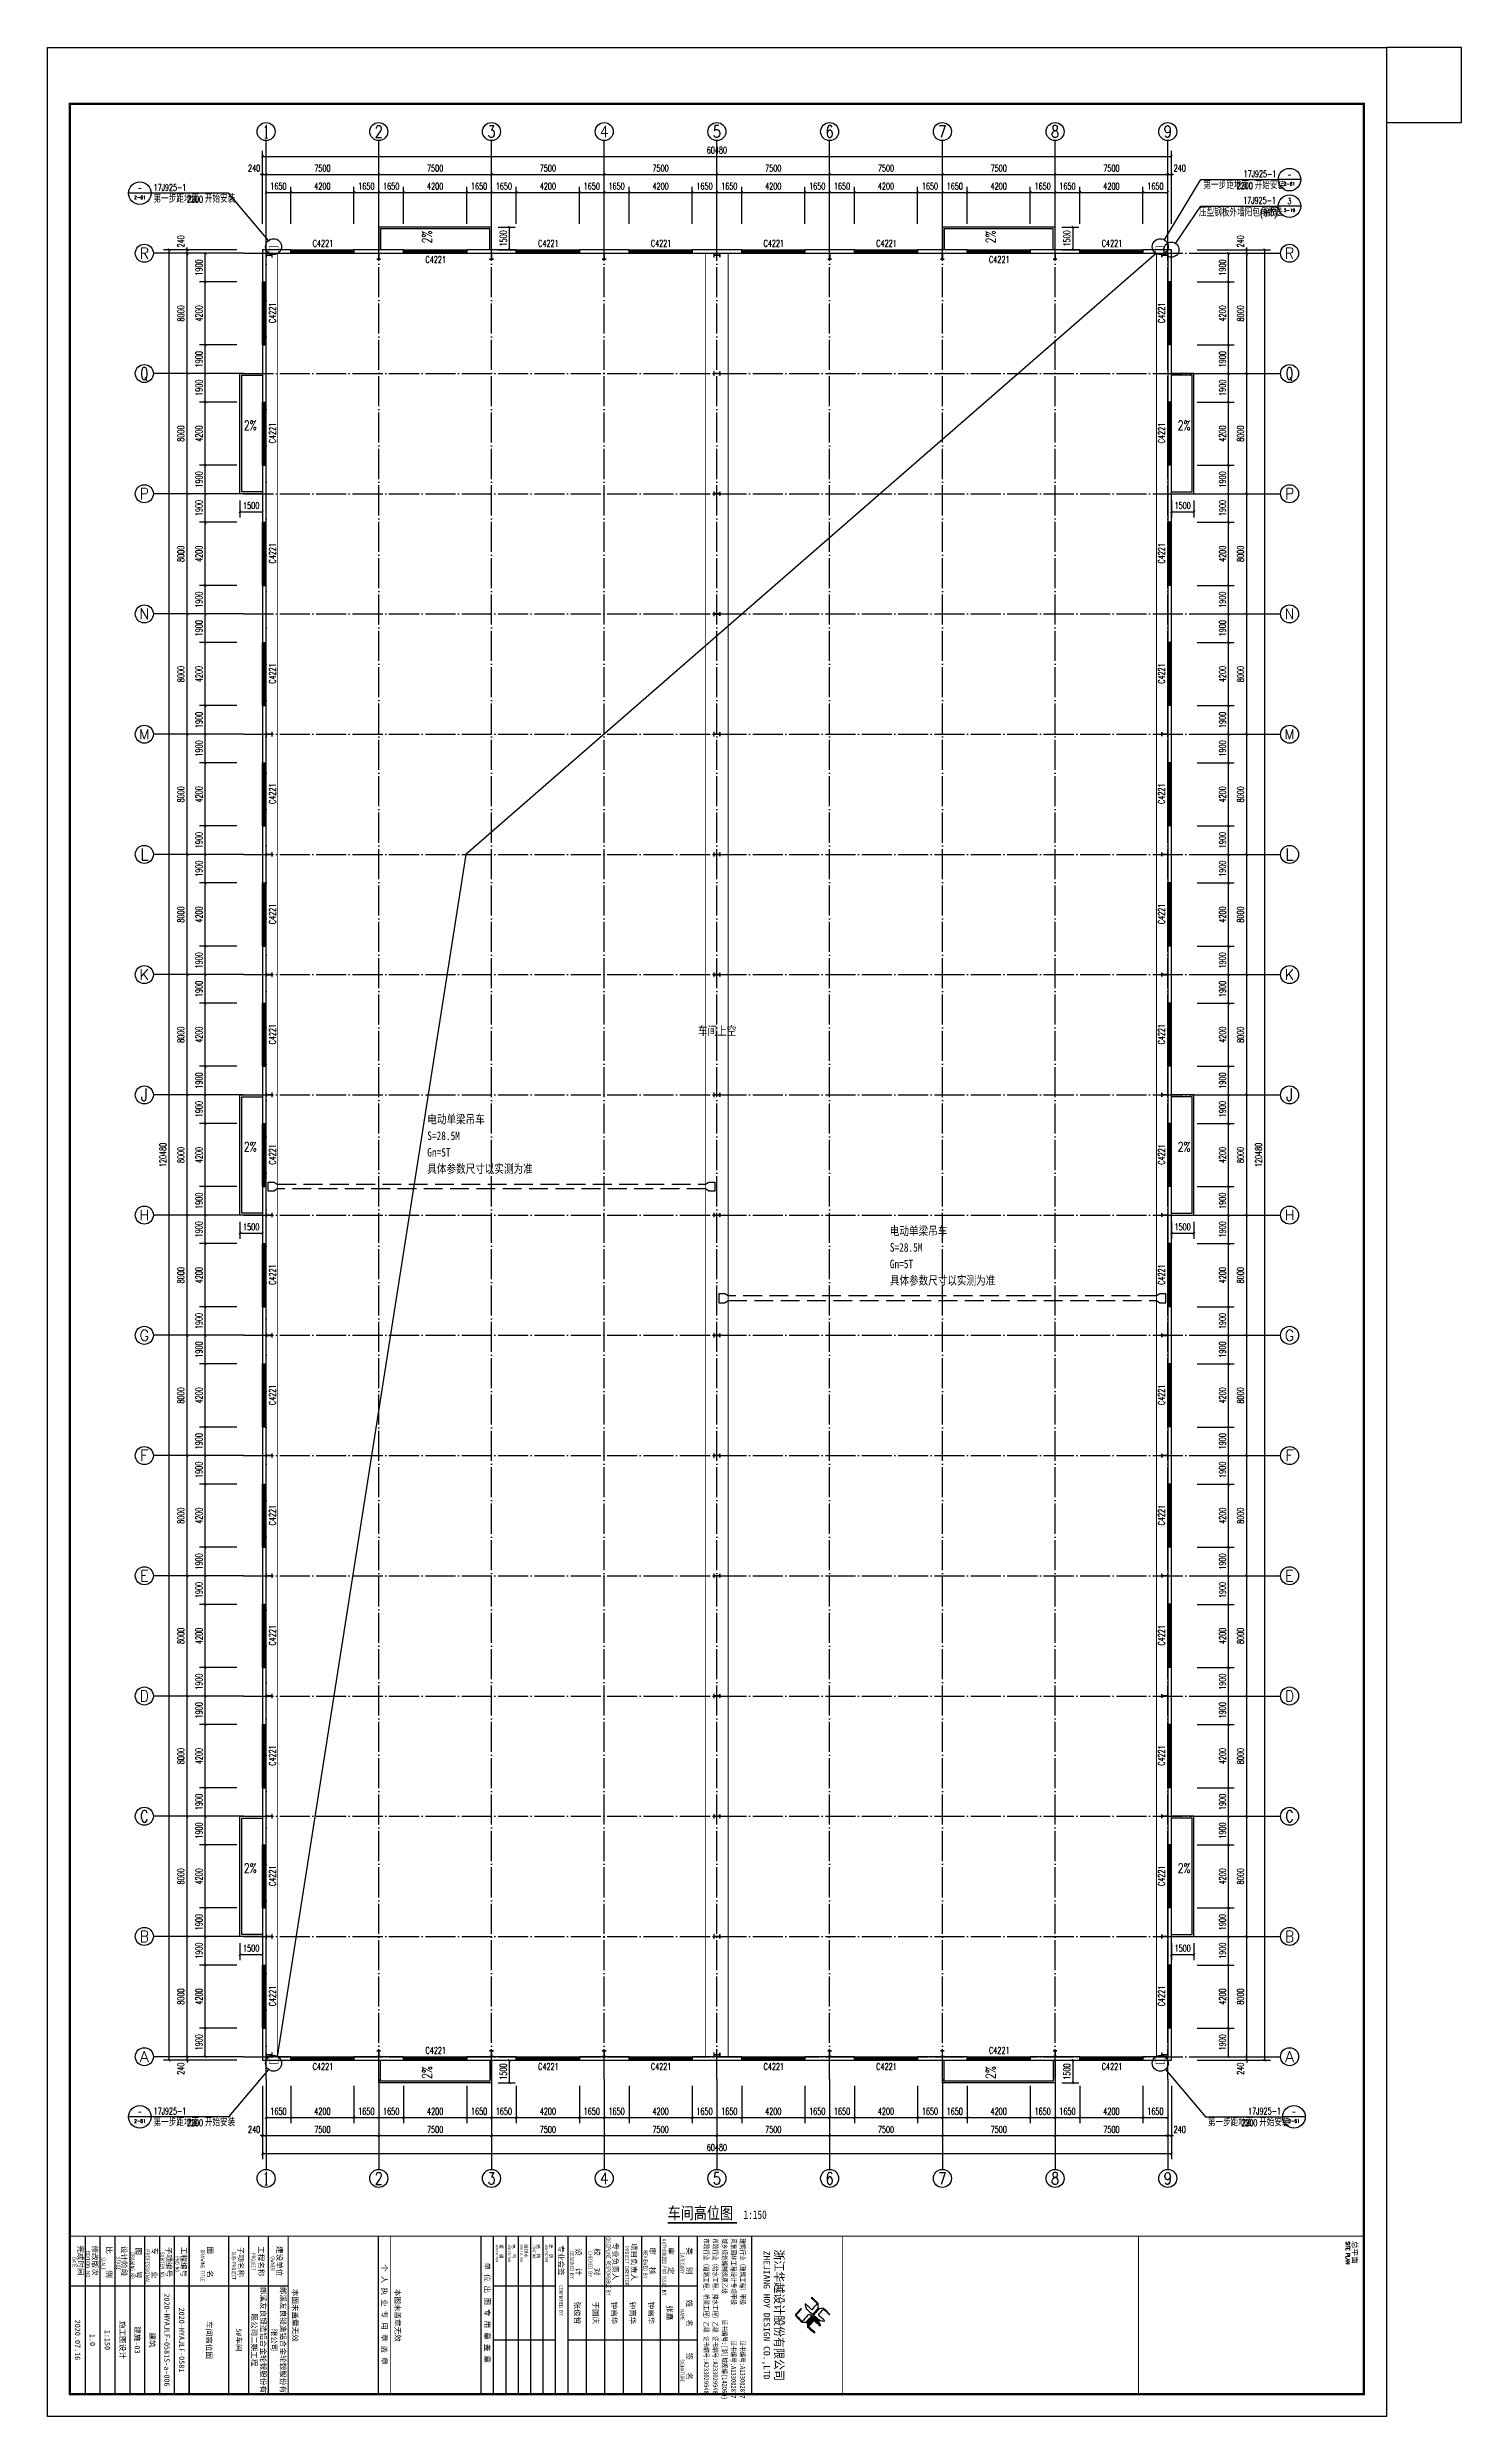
# Model space of a CAD drawing. Extents: x 14591016 to 15383666, y -730593 to -510197.
# Drawn here: x 14775516 to 14869616, y -730593 to -572943 of the extents above; entities that cross this region are included whole.
import ezdxf
from ezdxf.enums import TextEntityAlignment as Align

# ---------------------------------------------------------------- set-up
doc = ezdxf.new("R2010")
doc.units = 0
doc.header["$LTSCALE"] = 1000
doc.header["$MEASUREMENT"] = 0
doc.linetypes.add('DASH', pattern=[0.35, 0.25, -0.1])
doc.linetypes.add('DOTE', pattern=[2.42, 2, -0.2, 0.02, -0.2])
for name, color, linetype in [('AXIS', 3, 'Continuous'), ('AXIS_TEXT', 7, 'Continuous'), ('COLUMN', 2, 'Continuous'), ('DIM_IDEN', 3, 'Continuous'), ('DIM_LEAD', 3, 'Continuous'), ('DIM_SYMB', 3, 'Continuous'), ('DOTE', 1, 'DOTE'), ('PUB_DIM', 3, 'Continuous'), ('PUB_TEXT', 7, 'Continuous'), ('PUB_TITLE', 4, 'Continuous'), ('TK', 4, 'Continuous'), ('WALL-PARAPET', 6, 'Continuous'), ('WINDOW', 4, 'Continuous'), ('WINDOW_TEXT', 7, 'Continuous')]:
    doc.layers.add(name, color=color, linetype=linetype)
doc.styles.add('-宋体', font='', dxfattribs={"width": 0.8})
doc.styles.add('_TCH_AXIS', font='COMPLEX', dxfattribs={"bigfont": 'GBCBIG'})
doc.styles.add('_TCH_DIM', font='SIMPLEX', dxfattribs={"bigfont": 'GBCBIG'})
doc.styles.add('_TCH_DIM_T3', font='SIMPLEX', dxfattribs={"width": 0.705882, "bigfont": 'GBCBIG'})
doc.styles.add('_TCH_LABEL', font='COMPLEX', dxfattribs={"bigfont": 'GBCBIG'})
doc.styles.add('_TCH_WINDOW', font='SIMPLEX', dxfattribs={"height": 3.5, "bigfont": 'GBCBIG'})
doc.styles.add('COMPLEX', font='COMPLEX')
doc.styles.add('HT', font='simhei.ttf', dxfattribs={"width": 0.8})
doc.styles.add('ROMANS', font='romans', dxfattribs={"width": 0.65, "height": 231.275})
doc.styles.add('TSSD_REIN', font='tssdeng.shx', dxfattribs={"width": 0.7, "bigfont": 'tssdchn.shx'})
doc.styles.add('YAYA', font='', dxfattribs={"width": 0.8, "height": 1})
doc.styles.add('图签宋体', font='', dxfattribs={"height": 300})
doc.styles.add('图签黑体', font='simhei.ttf', dxfattribs={"height": 550})
doc.styles.add('宋体', font='', dxfattribs={"width": 0.8})
doc.styles.get('-宋体').set_extended_font_data('SimSun')
doc.styles.get('YAYA').set_extended_font_data('SimSun')
doc.styles.get('图签宋体').set_extended_font_data('NSimSun')
doc.styles.get('宋体').set_extended_font_data('SimSun')
doc.dimstyles.new('_TCH_ARCH&&150', dxfattribs={"dimtxt": 446.25, "dimasz": 150, "dimexe": 375, "dimexo": 450, "dimgap": 189.375, "dimtad": 1, "dimdec": 0, "dimzin": 0, "dimdsep": 46, "dimtxsty": '_TCH_DIM_T3', "dimblk": 'ARCHTICK', "dimcen": 0.09, "dimclrt": 7, "dimazin": 2, "dimtfac": 1, "dimtdec": 0, "dimtix": 1, "dimtmove": 2, "dimatfit": 3, "dimfxl": 0, "dimtolj": 1, "dimtzin": 0, "dimarcsym": 0})

msp = doc.modelspace()

# ---------------------------------------------------------------- texts
at = {"layer": 'PUB_TEXT'}
for s, height, style, width, p in [('17J925-1', 446.25, '_TCH_DIM', 0.705882, (14855108.3, -581585)), ('17J925-1', 446.25, '_TCH_DIM', 0.705882, (14782579, -582485)), ('2200', 446.25, '_TCH_DIM', 0.705882, (14784790.7, -583274.8)), ('2200', 446.25, '_TCH_DIM', 0.705882, (14854645.9, -582374.8)), ('17J925-1', 446.25, '_TCH_LABEL', 0.705882, (14855078.3, -583345.5)), ('(', 446.2, '_TCH_LABEL', 0.705882, (14856201.1, -584191.7)), (')', 446.2, '_TCH_LABEL', 0.705882, (14857148.3, -584191.7)), ('2%%%', 637.5, '_TCH_DIM', 0.705882, (14788589, -598417.5)), ('2%%%', 637.5, '_TCH_DIM', 0.705882, (14850729, -598417.5)), ('车间上空', 569.62, '宋体', 0.8, (14818802.9, -638666.9)), ('电动单梁吊车', 569.62, '宋体', 0.8, (14800793.3, -644550.5)), ('2%%%', 637.5, '_TCH_DIM', 0.705882, (14788589, -646417.5)), ('Gn=5T', 569.62, '宋体', 0.8, (14800793.3, -646750.5)), ('S=28.5M', 569.62, '宋体', 0.8, (14800793.3, -645650.5)), ('2%%%', 637.5, '_TCH_DIM', 0.705882, (14850729, -646417.5)), ('具体参数尺寸以实测为准', 569.62, '宋体', 0.8, (14800793.3, -647845)), ('S=28.5M', 569.62, '宋体', 0.8, (14831570.4, -653080.3)), ('电动单梁吊车', 569.62, '宋体', 0.8, (14831570.4, -651980.3)), ('Gn=5T', 569.62, '宋体', 0.8, (14831570.4, -654180.3)), ('具体参数尺寸以实测为准', 569.62, '宋体', 0.8, (14831570.4, -655274.8)), ('2%%%', 637.5, '_TCH_DIM', 0.705882, (14788589, -694417.5)), ('2%%%', 637.5, '_TCH_DIM', 0.705882, (14850729, -694417.5)), ('17J925-1', 446.25, '_TCH_DIM', 0.705882, (14782579, -710485)), ('2200', 446.25, '_TCH_DIM', 0.705882, (14784790.7, -711274.8)), ('2200', 446.25, '_TCH_DIM', 0.705882, (14854945.9, -711274.8)), ('17J925-1', 446.25, '_TCH_DIM', 0.705882, (14855408.3, -710485)), ('车间高位图', 797.47, 'YAYA', 0.8, (14816786.1, -717442.5)), ('1:150', 569.62, 'YAYA', 0.8, (14821832.3, -717442.5))]:
    msp.add_text(s, height=height, dxfattribs=dict(at, style=style, width=width)).set_placement(p)
at = {"layer": 'PUB_TEXT', "style": '_TCH_DIM', "width": 0.777778}
for p, p2 in [((14858030.3, -581603.7), (14858291.3, -581603.7)), ((14781541, -582503.7), (14781802, -582503.7)), ((14781541, -710503.7), (14781802, -710503.7)), ((14858330.3, -710503.7), (14858591.3, -710503.7))]:
    msp.add_text('-', height=391.5, dxfattribs=at).set_placement(p, p2, align=Align.FIT)
at = {"layer": 'PUB_TEXT'}
for s, height, style, p, p2 in [('2-61', 223.12, '_TCH_DIM', (14781294.3, -583035.7), (14782048.7, -583035.7)), ('2-61', 223.12, '_TCH_DIM', (14857783.6, -582135.7), (14858538, -582135.7)), ('3', 391.5, '_TCH_LABEL', (14858030.3, -583364.2), (14858291.3, -583364.2)), ('3-19', 206.52, '_TCH_LABEL', (14857772.3, -583883.5), (14858549.2, -583883.5)), ('2-61', 223.12, '_TCH_DIM', (14781294.3, -711035.7), (14782048.7, -711035.7)), ('2-61', 223.12, '_TCH_DIM', (14858083.6, -711035.7), (14858838, -711035.7))]:
    msp.add_text(s, height=height, dxfattribs=dict(at, style=style)).set_placement(p, p2, align=Align.FIT)
for s, height, style, p in [('第一步距地面', 506.38, '_TCH_DIM', (14782579, -583274.8)), ('开始安装', 506.38, '_TCH_DIM', (14785990.7, -583274.8)), ('第一步距地面', 506.38, '_TCH_DIM', (14852434.1, -582374.8)), ('开始安装', 506.38, '_TCH_DIM', (14855845.9, -582374.8)), ('压型钢板外墙阳包角做法', 506.383, '_TCH_LABEL', (14852146.3, -584191.7)), ('余同', 506.38, '_TCH_LABEL', (14856411.1, -584191.7)), ('第一步距地面', 506.38, '_TCH_DIM', (14782579, -711274.8)), ('开始安装', 506.38, '_TCH_DIM', (14785990.7, -711274.8)), ('第一步距地面', 506.38, '_TCH_DIM', (14852734.1, -711274.8)), ('开始安装', 506.38, '_TCH_DIM', (14856145.9, -711274.8))]:
    msp.add_text(s, height=height, dxfattribs=dict(at, style=style)).set_placement(p)
at = {"layer": 'PUB_TEXT', "style": '_TCH_DIM', "width": 0.705882}
for p in [(14801091.1, -585979.7), (14838591.1, -585979.7), (14801091.1, -708119.7), (14838591.1, -708119.7)]:
    msp.add_text('2%%%', height=637.5, rotation=90, dxfattribs=at).set_placement(p)

# ---------------------------------------------------------------- blocks, each defined once
blk = doc.blocks.new('A$C797E1D2B')
at = {"layer": 'COLUMN'}
h = blk.add_hatch(color=256, dxfattribs=at)
h.paths.add_polyline_path([(125, 400), (250, 400), (250, 388), (130, 388), (130, 200), (125, 200)])
h.paths.add_polyline_path([(0, 400), (125, 400), (125, 200), (120, 200), (120, 388), (0, 388)])
h.paths.add_polyline_path([(0, 12), (120, 12), (120, 200), (125, 200), (125, 0), (0, 0)])
h.paths.add_polyline_path([(125, 200), (130, 200), (130, 12), (250, 12), (250, 0), (125, 0)])
blk.add_lwpolyline([(250, 0), (250, 12), (130, 12), (130, 388), (250, 388), (250, 400), (0, 400), (0, 388), (120, 388), (120, 12), (0, 12), (0, 0)], close=True, dxfattribs=at)
blk = doc.blocks.new('A$C053D6479')
at = {"layer": 'PUB_TITLE'}
h = blk.add_hatch(color=256, dxfattribs=at)
h.dxf.hatch_style = 1
edge = h.paths.add_edge_path()
edge.add_spline(control_points=[(1026, 827), (1105, 920), (1188, 1008), (1266, 1102)], knot_values=[13, 13, 13, 13, 14, 14, 14, 14], degree=3, periodic=0)
edge.add_spline(control_points=[(1266, 1102), (1258, 1111), (1249, 1119), (1239, 1116)], knot_values=[12, 12, 12, 12, 13, 13, 13, 13], degree=3, periodic=0)
edge.add_spline(control_points=[(1239, 1116), (1210, 1107), (1179, 1092), (1144, 1077)], knot_values=[11, 11, 11, 11, 12, 12, 12, 12], degree=3, periodic=0)
edge.add_spline(control_points=[(1144, 1077), (1109, 1063), (1069, 1053), (1047, 1038)], knot_values=[10, 10, 10, 10, 11, 11, 11, 11], degree=3, periodic=0)
edge.add_spline(control_points=[(1047, 1038), (1028, 1026), (1007, 992), (991, 972)], knot_values=[9, 9, 9, 9, 10, 10, 10, 10], degree=3, periodic=0)
edge.add_spline(control_points=[(991, 972), (942, 913), (899, 868), (849, 810)], knot_values=[8, 8, 8, 8, 9, 9, 9, 9], degree=3, periodic=0)
edge.add_spline(control_points=[(849, 810), (842, 801), (822, 776), (822, 775)], knot_values=[7, 7, 7, 7, 8, 8, 8, 8], degree=3, periodic=0)
edge.add_spline(control_points=[(822, 775), (823, 771), (848, 752), (859, 744)], knot_values=[6, 6, 6, 6, 7, 7, 7, 7], degree=3, periodic=0)
edge.add_spline(control_points=[(859, 744), (949, 670), (1035, 592), (1122, 521)], knot_values=[5, 5, 5, 5, 6, 6, 6, 6], degree=3, periodic=0)
edge.add_spline(control_points=[(1122, 521), (1153, 527), (1185, 530), (1217, 533)], knot_values=[4, 4, 4, 4, 5, 5, 5, 5], degree=3, periodic=0)
edge.add_spline(control_points=[(1217, 533), (1246, 535), (1293, 532), (1316, 542)], knot_values=[3, 3, 3, 3, 4, 4, 4, 4], degree=3, periodic=0)
edge.add_spline(control_points=[(1316, 542), (1327, 547), (1338, 565), (1349, 579)], knot_values=[2, 2, 2, 2, 3, 3, 3, 3], degree=3, periodic=0)
edge.add_spline(control_points=[(1349, 579), (1423, 670), (1507, 759), (1572, 848)], knot_values=[1, 1, 1, 1, 2, 2, 2, 2], degree=3, periodic=0)
edge.add_spline(control_points=[(1572, 848), (1564, 852), (1561, 861), (1551, 862)], knot_values=[0, 0, 0, 0, 1, 1, 1, 1], degree=3, periodic=0)
edge.add_spline(control_points=[(1551, 862), (1469, 769), (1393, 671), (1310, 579)], knot_values=[15, 15, 15, 15, 16, 16, 16, 16], degree=3, periodic=0)
edge.add_spline(control_points=[(1310, 579), (1216, 662), (1118, 742), (1026, 827)], knot_values=[14, 14, 14, 14, 15, 15, 15, 15], degree=3, periodic=0)
at = {"layer": 'TK'}
for points, knots in [([(1031, 1298), (1066, 1286), (1054, 1262), (1045, 1224), (1036, 1188), (1031, 1158), (1024, 1121), (1020, 1104), (1017, 1085), (1012, 1071), (1004, 1052), (976, 1026), (956, 1003), (906, 946), (866, 899), (814, 839), (806, 829), (789, 806), (787, 806), (777, 804), (728, 856), (719, 864), (651, 922), (580, 978), (514, 1036), (509, 1106), (488, 1176), (479, 1247), (570, 1343), (663, 1436), (758, 1526), (764, 1523), (768, 1518), (774, 1515), (693, 1422), (599, 1343), (520, 1249), (607, 1171), (698, 1096), (789, 1021), (874, 1109), (950, 1206), (1031, 1298)], [0, 0, 0, 0, 1, 1, 1, 2, 2, 2, 3, 3, 3, 4, 4, 4, 5, 5, 5, 6, 6, 6, 7, 7, 7, 8, 8, 8, 9, 9, 9, 10, 10, 10, 11, 11, 11, 12, 12, 12, 13, 13, 13, 14, 14, 14, 14]), ([(1551, 862), (1561, 861), (1564, 852), (1572, 848), (1507, 759), (1423, 670), (1349, 579), (1338, 565), (1327, 547), (1316, 542), (1293, 532), (1246, 535), (1217, 533), (1185, 530), (1153, 527), (1122, 521), (1035, 592), (949, 670), (859, 744), (848, 752), (823, 771), (822, 775), (822, 776), (842, 801), (849, 810), (899, 868), (942, 913), (991, 972), (1007, 992), (1028, 1026), (1047, 1038), (1069, 1053), (1109, 1063), (1144, 1077), (1179, 1092), (1210, 1107), (1239, 1116), (1249, 1119), (1258, 1111), (1266, 1102), (1188, 1008), (1105, 920), (1026, 827), (1118, 742), (1216, 662), (1310, 579), (1393, 671), (1469, 769), (1551, 862)], [0, 0, 0, 0, 1, 1, 1, 2, 2, 2, 3, 3, 3, 4, 4, 4, 5, 5, 5, 6, 6, 6, 7, 7, 7, 8, 8, 8, 9, 9, 9, 10, 10, 10, 11, 11, 11, 12, 12, 12, 13, 13, 13, 14, 14, 14, 15, 15, 15, 16, 16, 16, 16]), ([(555, 949), (624, 891), (699, 833), (760, 773), (689, 691), (614, 604), (539, 517), (529, 505), (516, 487), (506, 482), (492, 475), (469, 472), (452, 467), (416, 456), (383, 448), (342, 438), (323, 433), (297, 422), (293, 440), (291, 452), (313, 470), (322, 480), (400, 566), (477, 652), (553, 736), (460, 815), (366, 894), (270, 970), (183, 883), (101, 791), (16, 703), (-18, 714), (9, 735), (28, 755), (103, 838), (192, 930), (266, 1005), (319, 1009), (387, 1005), (442, 1007), (456, 1008), (472, 1011), (485, 1007), (507, 1000), (534, 967), (555, 949)], [0, 0, 0, 0, 1, 1, 1, 2, 2, 2, 3, 3, 3, 4, 4, 4, 5, 5, 5, 6, 6, 6, 7, 7, 7, 8, 8, 8, 9, 9, 9, 10, 10, 10, 11, 11, 11, 12, 12, 12, 13, 13, 13, 14, 14, 14, 15, 15, 15, 15]), ([(1097, 490), (1100, 425), (1106, 361), (1107, 294), (1018, 207), (925, 121), (830, 33), (818, 21), (800, 0), (787, 0), (768, -1), (725, 49), (712, 60), (662, 103), (616, 143), (568, 186), (545, 207), (518, 224), (499, 250), (501, 259), (511, 261), (516, 267), (609, 192), (696, 111), (785, 33), (883, 118), (977, 208), (1070, 298), (992, 373), (892, 456), (803, 534), (791, 544), (768, 561), (766, 569), (761, 588), (776, 634), (780, 655), (785, 690), (788, 721), (795, 746), (897, 661), (998, 576), (1097, 490)], [0, 0, 0, 0, 1, 1, 1, 2, 2, 2, 3, 3, 3, 4, 4, 4, 5, 5, 5, 6, 6, 6, 7, 7, 7, 8, 8, 8, 9, 9, 9, 10, 10, 10, 11, 11, 11, 12, 12, 12, 13, 13, 13, 14, 14, 14, 14])]:
    blk.add_open_spline(points, degree=3, knots=knots, dxfattribs=at)
blk = doc.blocks.new('GeYuanFrame_74283803', base_point=(20.1, 4.5))
at = {"layer": 'PUB_TITLE'}
for points in [[(1013.1, 235.3), (1013.1, 292.7)], [(1037.1, 235.3), (1037.1, 292.7)], [(1013.1, 202.3), (1013.1, 229.8)], [(1037.1, 202.3), (1037.1, 229.8)], [(1013.1, 14.5), (1013.1, 111.3)]]:
    blk.add_lwpolyline(points, dxfattribs=at)
at = {"layer": 'TK'}
for p, q in [((991.1, 316.9), (1061.1, 316.9)), ((991.1, 284.5), (1061.1, 284.5)), ((991.1, 276.3), (1061.1, 276.3)), ((991.1, 268.1), (1061.1, 268.1)), ((991.1, 259.9), (1061.1, 259.9)), ((991.1, 251.7), (1061.1, 251.7)), ((991.1, 243.5), (1061.1, 243.5)), ((991.1, 235.3), (1061.1, 235.3)), ((991.1, 235.3), (1061.1, 235.3)), ((991.1, 102.5), (1061.1, 102.5)), ((991.1, 93.7), (1061.1, 93.7)), ((991.1, 84.9), (1013.1, 84.9)), ((991.1, 84.9), (1061.1, 84.9)), ((991.1, 67.4), (1061.1, 67.4)), ((991.1, 67.3), (1061.1, 67.3)), ((991.1, 60.8), (1061.1, 60.8)), ((991.1, 54.2), (1061.1, 54.2)), ((991.1, 47.6), (1061.1, 47.6)), ((991.1, 41), (1061.1, 41)), ((991.1, 34.4), (1061.1, 34.4)), ((991.1, 27.8), (1061.1, 27.8)), ((991.1, 21.2), (1061.1, 21.2)), ((991.1, 14.5), (1061.1, 14.5))]:
    blk.add_line(p, q, dxfattribs=at)
blk.add_lwpolyline([(20.1, 4.5), (20.1, 598.5), (1071.1, 598.5), (1071.1, 4.5)], close=True, dxfattribs=at)
at = {"layer": 'TK', "const_width": 1}
blk.add_lwpolyline([(45.1, 588.5), (1061.1, 588.5), (1061.1, 14.5), (45.1, 14.5)], close=True, dxfattribs=at)
at = {"layer": 'TK'}
for points, const_width in [([(991.1, 588.5), (991.1, 14.5)], 0.4), ([(991.1, 488.5), (1061.1, 488.5)], 0.35), ([(991.1, 357.1), (1061.1, 357.1)], 0.35), ([(991.1, 292.7), (1061.1, 292.7)], 0.35), ([(991.1, 292.7), (1061.1, 292.7)], 0.35), ([(991.1, 235.3), (1061.1, 235.3)], 0.35), ([(991.1, 202.3), (1061.1, 202.3)], 0.35), ([(991.1, 156.8), (1061.1, 156.8)], 0.35), ([(991.1, 111.3), (1061.1, 111.3)], 0.35), ([(991.1, 67.4), (1061.1, 67.4)], 0.35)]:
    blk.add_lwpolyline(points, dxfattribs=dict(at, const_width=const_width))
for points in [[(991.1, 292.7), (1061.1, 292.7)], [(991.1, 235.3), (1061.1, 235.3)], [(991.1, 229.8), (1061.1, 229.8)], [(991.1, 224.3), (1061.1, 224.3)], [(991.1, 218.8), (1061.1, 218.8)], [(991.1, 213.3), (1061.1, 213.3)], [(991.1, 207.8), (1061.1, 207.8)], [(991.1, 202.3), (1061.1, 202.3)], [(991.1, 196.8), (1061.1, 196.8)], [(991.1, 151.3), (1061.1, 151.3)]]:
    blk.add_lwpolyline(points, dxfattribs=at)
at = {"layer": 'PUB_TITLE', "xscale": 0.01000000000021828, "yscale": 0.01000000000021828, "zscale": 0.01}
blk.add_blockref('A$C053D6479', (1018.2, 336.3), dxfattribs=at)
at = {"layer": 'TK', "style": '图签宋体'}
for s, height, p in [('总平面', 2.4, (993.2, 583.3)), ('类   别', 2.4, (996, 288.1)), ('姓   名', 2.4, (1019.2, 288.1)), ('签   名', 2.4, (1042.7, 288.1)), ('审   定', 2.4, (996, 279.9)), ('审   核', 2.4, (996, 271.7)), ('项目负责人', 2.4, (994.1, 263.5)), ('专业负责人', 2.4, (993.9, 255.3)), ('校   对', 2.4, (996.4, 247.1)), ('专业会签', 2.4, (995.1, 231.2)), ('设   计', 2.4, (996.4, 238.9)), ('建  筑', 1.44, (994.6, 227.1)), ('结  构', 1.44, (994.6, 221.6)), ('给排水', 1.44, (994.6, 216.1)), ('电  气', 1.44, (994.6, 210.6)), ('暖  通', 1.44, (994.6, 205.1)), ('单 位 出 图 专 用 章 盖 章', 2.4, (1002.7, 198.4)), ('本图未盖章无效', 2.4, (1014.4, 158.7)), ('个 人 执 业 专 用 章 盖 章', 2.4, (1003.5, 152.8)), ('本图未盖章无效', 2.4, (1014.4, 113.2)), ('建设单位', 2.4, (995.4, 106.3)), ('工程名称', 2.4, (995.5, 98.1)), ('子项名称', 2.4, (995.8, 89.1)), ('图    名', 2.4, (995.6, 75.5)), ('工程编号', 2.4, (995.8, 63.8)), ('子项编号', 2.4, (995.8, 57.2)), ('专    业', 2.4, (996, 50.9)), ('图    号', 2.4, (996, 43.8)), ('设计阶段', 2.4, (995.4, 37.3)), ('比    例', 2.4, (995.6, 30.6)), ('修改版次', 2.4, (995.2, 24.4)), ('完成时间', 2.4, (995.1, 18))]:
    blk.add_text(s, height=height, dxfattribs=at).set_placement(p)
at = {"layer": 'TK'}
for s, height, style, width, p in [('SITE PLAN', 1.7, 'ROMANS', 0.76, (993.4, 580.5)), ('建筑行业（建筑工程）甲级           证书编号:A133002877', 2.2, '-宋体', 0.8, (992, 311.8)), ('风景园林工程设计专项甲级           证书编号:A133002877', 2.2, '-宋体', 0.8, (992, 307.8)), ('城乡规划编制资质乙级        证书编号:[浙]城规编(142069)', 2.2, '-宋体', 0.8, (992, 303.8)), ('市政行业（给水工程、排水工程）乙级 证书编号:A233029948', 2.2, '-宋体', 0.8, (992, 299.7)), ('市政行业（道路工程、桥梁工程）乙级 证书编号:A233029948', 2.2, '-宋体', 0.8, (992, 295.7)), ('CATEGORY', 1.8, 'TSSD_REIN', 0.7, (998.3, 285.2)), ('NAME', 1.8, 'TSSD_REIN', 0.7, (1023.5, 285.2)), ('SIGNATURE', 1.8, 'TSSD_REIN', 0.7, (1045.7, 285.2)), ('AUTHORIZED FOR ISSUE BY', 1.8, 'TSSD_REIN', 0.7, (992.1, 277.2)), ('REVIEWED BY', 1.8, 'TSSD_REIN', 0.7, (997.4, 268.9)), ('DISCIPLINE RESPONSIBLE BY', 1.8, 'TSSD_REIN', 0.7, (991.6, 252.5)), ('PROJECT DIRECTOR', 1.8, 'TSSD_REIN', 0.7, (995.5, 260.7)), ('CHECKED BY', 1.8, 'TSSD_REIN', 0.7, (997.8, 244.4)), ('DESIGNED BY', 1.8, 'TSSD_REIN', 0.7, (997.8, 236.3)), ('CONFIRMED BY', 1.8, 'TSSD_REIN', 0.7, (1012.9, 231.4)), ('ARCHITECTURE', 1.08, 'TSSD_REIN', 0.7, (994.7, 225.3)), ('STRUCTURE', 1.08, 'TSSD_REIN', 0.7, (994.7, 219.8)), ('ARCHITECTURE', 1.08, 'TSSD_REIN', 0.7, (994.7, 214.3)), ('ARCHITECTURE', 1.08, 'TSSD_REIN', 0.7, (994.7, 208.8)), ('ARCHITECTURE', 1.08, 'TSSD_REIN', 0.7, (994.7, 203.3)), ('OWNER', 1.8, 'TSSD_REIN', 0.7, (1000, 103.5)), ('PROJECT', 1.8, 'TSSD_REIN', 0.7, (998.5, 95)), ('SUB-PROJECT', 1.8, 'TSSD_REIN', 0.7, (997.9, 86.3)), ('DRAWING TITLE', 1.8, 'TSSD_REIN', 0.7, (997, 72.5)), ('SUBITEM NO.', 1.8, 'TSSD_REIN', 0.7, (998.1, 54.6)), ('PRO N0.', 1.8, 'TSSD_REIN', 0.7, (1000, 61.2)), ('PROFESSIONAL', 1.8, 'TSSD_REIN', 0.8, (996.9, 48.1)), ('DRAWING NO.', 1.8, 'TSSD_REIN', 0.7, (998.2, 41.4)), ('STAGE', 1.8, 'TSSD_REIN', 0.7, (1000.1, 35)), ('EDITION NO.', 1.8, 'TSSD_REIN', 0.8, (997.5, 21.6)), ('SCALE', 1.8, 'TSSD_REIN', 0.7, (1000.4, 28.4)), ('DATE', 1.8, 'TSSD_REIN', 0.7, (1000.3, 15.5))]:
    blk.add_text(s, height=height, dxfattribs=dict(at, style=style, width=width)).set_placement(p)
for s, height, style, width, p in [('浙江华越设计股份有限公司', 3.96, 'HT', 0.9, (1026.1, 329.2)), ('ZHEJIANG HOY DESIGN CO.,LTD', 2.8, '图签黑体', 1.11, (1026.1, 323.3))]:
    blk.add_text(s, height=height, dxfattribs=dict(at, style=style, width=width)).set_placement(p, align=Align.MIDDLE)
at = {"layer": 'TK', "char_height": 2.4, "attachment_point": 5, "style": '图签宋体'}
for s, insert, width in [('钟高华', (1025.1, 272.2), 24), ('张矗', (1025.1, 280.4), 24), ('钟高华', (1025.1, 264), 24), ('钟高华', (1025.1, 255.8), 24), ('于国庆', (1025.1, 247.6), 24), ('张俊哲', (1025.1, 239.4), 24), ('郎溪友良锻造铝合金轮毂股份有限公司', (1037.1, 106.9), 48), ('郎溪友良锻造铝合金轮毂股份有限公司二期工程', (1037.1, 98.1), 48), ('5#车间', (1037.1, 89.3), 48), ('车间高位图', (1037.1, 76.1), 48), ('2020-HYAJLF-0581', (1037.1, 64.1), 48), ('2020-HYAJLF-0581S-a-006', (1037.1, 57.5), 48), ('建筑', (1037.1, 50.9), 48), ('建施-03', (1037.1, 44.3), 48), ('施工图设计', (1037.1, 37.7), 48), ('1:150', (1037.1, 31.1), 48), ('1.0', (1037.1, 24.5), 48), ('2020.07.16', (1037.1, 17.9), 48)]:
    blk.add_mtext(s, dxfattribs=dict(at, insert=insert, width=width))
blk = doc.blocks.new('$TCHSYS$WIN2D')
for p, q in [((-0.5, 0.5), (0.5, 0.5)), ((-0.5, 0.5), (-0.5, -0.5)), ((0.5, 0.5), (0.5, -0.5)), ((0.5, 0.167), (-0.5, 0.167)), ((0.5, -0.167), (-0.5, -0.167)), ((-0.5, -0.5), (0.5, -0.5))]:
    blk.add_line(p, q)
blk = doc.blocks.new('_AXISO')
blk.add_circle((0, 0), 0.5)
at = {"layer": 'AXIS_TEXT', "style": 'COMPLEX', "width": 1.041667}
blk.add_attdef('A', text='', height=0.56, dxfattribs=at).set_placement((-0.25, -0.28), (0.25, -0.28), align=Align.FIT)
blk = doc.blocks.new('_ArchTick')
at = {"color": 0, "linetype": 'ByBlock', "const_width": 0.4}
blk.add_lwpolyline([(-0.5, -0.5), (0.5, 0.5)], dxfattribs=at)
blk = doc.blocks.new('*D123')
at = {"layer": 'AXIS', "color": 0, "lineweight": -2}
for p, q in [((14789826, -708593), (14789826, -713468)), ((14850306, -708593), (14850306, -713468)), ((14789826, -713093), (14850306, -713093))]:
    blk.add_line(p, q, dxfattribs=at)
at = {"layer": 'Defpoints', "color": 0}
for p in [(14789826, -708143), (14850306, -708143), (14850306, -713093)]:
    blk.add_point(p, dxfattribs=at)
at = {"layer": 'AXIS', "color": 0, "lineweight": -2, "xscale": 150, "yscale": 150, "zscale": 150, "rotation": 180}
blk.add_blockref('_ArchTick', (14789826, -713093), dxfattribs=at)
at = {"layer": 'AXIS', "color": 0, "lineweight": -2, "xscale": 150, "yscale": 150, "zscale": 150}
blk.add_blockref('_ArchTick', (14850306, -713093), dxfattribs=at)
at = {"layer": 'AXIS', "color": 7, "insert": (14820066, -712680), "char_height": 446.2, "attachment_point": 5, "style": '_TCH_DIM_T3'}
blk.add_mtext('\\A1;60480', dxfattribs=at)
blk = doc.blocks.new('*D124')
at = {"layer": 'AXIS', "color": 0, "lineweight": -2}
for p, q in [((14789826, -708593), (14789826, -712268)), ((14790066, -708593), (14790066, -712268)), ((14789826, -711893), (14789676, -711893)), ((14789826, -711893), (14790066, -711893)), ((14790066, -711893), (14790216, -711893))]:
    blk.add_line(p, q, dxfattribs=at)
at = {"layer": 'Defpoints', "color": 0}
for p in [(14789826, -708143), (14790066, -708143), (14790066, -711893)]:
    blk.add_point(p, dxfattribs=at)
at = {"layer": 'AXIS', "color": 0, "lineweight": -2, "xscale": 150, "yscale": 150, "zscale": 150}
blk.add_blockref('_ArchTick', (14789826, -711893), dxfattribs=at)
at = {"layer": 'AXIS', "color": 0, "lineweight": -2, "xscale": 150, "yscale": 150, "zscale": 150, "rotation": 180}
blk.add_blockref('_ArchTick', (14790066, -711893), dxfattribs=at)
at = {"layer": 'AXIS', "color": 7, "insert": (14789271, -711480), "char_height": 446.2, "attachment_point": 5, "style": '_TCH_DIM_T3'}
blk.add_mtext('\\A1;240', dxfattribs=at)
blk = doc.blocks.new('*D125')
at = {"layer": 'AXIS', "color": 0, "lineweight": -2}
for p, q in [((14790066, -708593), (14790066, -712268)), ((14797566, -708593), (14797566, -712268)), ((14790066, -711893), (14797566, -711893))]:
    blk.add_line(p, q, dxfattribs=at)
at = {"layer": 'Defpoints', "color": 0}
for p in [(14790066, -708143), (14797566, -708143), (14797566, -711893)]:
    blk.add_point(p, dxfattribs=at)
at = {"layer": 'AXIS', "color": 0, "lineweight": -2, "xscale": 150, "yscale": 150, "zscale": 150, "rotation": 180}
blk.add_blockref('_ArchTick', (14790066, -711893), dxfattribs=at)
at = {"layer": 'AXIS', "color": 0, "lineweight": -2, "xscale": 150, "yscale": 150, "zscale": 150}
blk.add_blockref('_ArchTick', (14797566, -711893), dxfattribs=at)
at = {"layer": 'AXIS', "color": 7, "insert": (14793816, -711480), "char_height": 446.2, "attachment_point": 5, "style": '_TCH_DIM_T3'}
blk.add_mtext('\\A1;7500', dxfattribs=at)
blk = doc.blocks.new('*D126')
at = {"layer": 'AXIS', "color": 0, "lineweight": -2}
for p, q in [((14797566, -708593), (14797566, -712268)), ((14805066, -708593), (14805066, -712268)), ((14797566, -711893), (14805066, -711893))]:
    blk.add_line(p, q, dxfattribs=at)
at = {"layer": 'Defpoints', "color": 0}
for p in [(14797566, -708143), (14805066, -708143), (14805066, -711893)]:
    blk.add_point(p, dxfattribs=at)
at = {"layer": 'AXIS', "color": 0, "lineweight": -2, "xscale": 150, "yscale": 150, "zscale": 150, "rotation": 180}
blk.add_blockref('_ArchTick', (14797566, -711893), dxfattribs=at)
at = {"layer": 'AXIS', "color": 0, "lineweight": -2, "xscale": 150, "yscale": 150, "zscale": 150}
blk.add_blockref('_ArchTick', (14805066, -711893), dxfattribs=at)
at = {"layer": 'AXIS', "color": 7, "insert": (14801316, -711480), "char_height": 446.2, "attachment_point": 5, "style": '_TCH_DIM_T3'}
blk.add_mtext('\\A1;7500', dxfattribs=at)
blk = doc.blocks.new('*D127')
at = {"layer": 'AXIS', "color": 0, "lineweight": -2}
for p, q in [((14805066, -708593), (14805066, -712268)), ((14812566, -708593), (14812566, -712268)), ((14805066, -711893), (14812566, -711893))]:
    blk.add_line(p, q, dxfattribs=at)
at = {"layer": 'Defpoints', "color": 0}
for p in [(14805066, -708143), (14812566, -708143), (14812566, -711893)]:
    blk.add_point(p, dxfattribs=at)
at = {"layer": 'AXIS', "color": 0, "lineweight": -2, "xscale": 150, "yscale": 150, "zscale": 150, "rotation": 180}
blk.add_blockref('_ArchTick', (14805066, -711893), dxfattribs=at)
at = {"layer": 'AXIS', "color": 0, "lineweight": -2, "xscale": 150, "yscale": 150, "zscale": 150}
blk.add_blockref('_ArchTick', (14812566, -711893), dxfattribs=at)
at = {"layer": 'AXIS', "color": 7, "insert": (14808816, -711480), "char_height": 446.2, "attachment_point": 5, "style": '_TCH_DIM_T3'}
blk.add_mtext('\\A1;7500', dxfattribs=at)
blk = doc.blocks.new('*D128')
at = {"layer": 'AXIS', "color": 0, "lineweight": -2}
for p, q in [((14812566, -708593), (14812566, -712268)), ((14820066, -708593), (14820066, -712268)), ((14812566, -711893), (14820066, -711893))]:
    blk.add_line(p, q, dxfattribs=at)
at = {"layer": 'Defpoints', "color": 0}
for p in [(14812566, -708143), (14820066, -708143), (14820066, -711893)]:
    blk.add_point(p, dxfattribs=at)
at = {"layer": 'AXIS', "color": 0, "lineweight": -2, "xscale": 150, "yscale": 150, "zscale": 150, "rotation": 180}
blk.add_blockref('_ArchTick', (14812566, -711893), dxfattribs=at)
at = {"layer": 'AXIS', "color": 0, "lineweight": -2, "xscale": 150, "yscale": 150, "zscale": 150}
blk.add_blockref('_ArchTick', (14820066, -711893), dxfattribs=at)
at = {"layer": 'AXIS', "color": 7, "insert": (14816316, -711480), "char_height": 446.2, "attachment_point": 5, "style": '_TCH_DIM_T3'}
blk.add_mtext('\\A1;7500', dxfattribs=at)
blk = doc.blocks.new('*D129')
at = {"layer": 'AXIS', "color": 0, "lineweight": -2}
for p, q in [((14820066, -708593), (14820066, -712268)), ((14827566, -708593), (14827566, -712268)), ((14820066, -711893), (14827566, -711893))]:
    blk.add_line(p, q, dxfattribs=at)
at = {"layer": 'Defpoints', "color": 0}
for p in [(14820066, -708143), (14827566, -708143), (14827566, -711893)]:
    blk.add_point(p, dxfattribs=at)
at = {"layer": 'AXIS', "color": 0, "lineweight": -2, "xscale": 150, "yscale": 150, "zscale": 150, "rotation": 180}
blk.add_blockref('_ArchTick', (14820066, -711893), dxfattribs=at)
at = {"layer": 'AXIS', "color": 0, "lineweight": -2, "xscale": 150, "yscale": 150, "zscale": 150}
blk.add_blockref('_ArchTick', (14827566, -711893), dxfattribs=at)
at = {"layer": 'AXIS', "color": 7, "insert": (14823816, -711480), "char_height": 446.2, "attachment_point": 5, "style": '_TCH_DIM_T3'}
blk.add_mtext('\\A1;7500', dxfattribs=at)
blk = doc.blocks.new('*D130')
at = {"layer": 'AXIS', "color": 0, "lineweight": -2}
for p, q in [((14827566, -708593), (14827566, -712268)), ((14835066, -708593), (14835066, -712268)), ((14827566, -711893), (14835066, -711893))]:
    blk.add_line(p, q, dxfattribs=at)
at = {"layer": 'Defpoints', "color": 0}
for p in [(14827566, -708143), (14835066, -708143), (14835066, -711893)]:
    blk.add_point(p, dxfattribs=at)
at = {"layer": 'AXIS', "color": 0, "lineweight": -2, "xscale": 150, "yscale": 150, "zscale": 150, "rotation": 180}
blk.add_blockref('_ArchTick', (14827566, -711893), dxfattribs=at)
at = {"layer": 'AXIS', "color": 0, "lineweight": -2, "xscale": 150, "yscale": 150, "zscale": 150}
blk.add_blockref('_ArchTick', (14835066, -711893), dxfattribs=at)
at = {"layer": 'AXIS', "color": 7, "insert": (14831316, -711480), "char_height": 446.2, "attachment_point": 5, "style": '_TCH_DIM_T3'}
blk.add_mtext('\\A1;7500', dxfattribs=at)
blk = doc.blocks.new('*D131')
at = {"layer": 'AXIS', "color": 0, "lineweight": -2}
for p, q in [((14835066, -708593), (14835066, -712268)), ((14842566, -708593), (14842566, -712268)), ((14835066, -711893), (14842566, -711893))]:
    blk.add_line(p, q, dxfattribs=at)
at = {"layer": 'Defpoints', "color": 0}
for p in [(14835066, -708143), (14842566, -708143), (14842566, -711893)]:
    blk.add_point(p, dxfattribs=at)
at = {"layer": 'AXIS', "color": 0, "lineweight": -2, "xscale": 150, "yscale": 150, "zscale": 150, "rotation": 180}
blk.add_blockref('_ArchTick', (14835066, -711893), dxfattribs=at)
at = {"layer": 'AXIS', "color": 0, "lineweight": -2, "xscale": 150, "yscale": 150, "zscale": 150}
blk.add_blockref('_ArchTick', (14842566, -711893), dxfattribs=at)
at = {"layer": 'AXIS', "color": 7, "insert": (14838816, -711480), "char_height": 446.2, "attachment_point": 5, "style": '_TCH_DIM_T3'}
blk.add_mtext('\\A1;7500', dxfattribs=at)
blk = doc.blocks.new('*D132')
at = {"layer": 'AXIS', "color": 0, "lineweight": -2}
for p, q in [((14842566, -708593), (14842566, -712268)), ((14850066, -708593), (14850066, -712268)), ((14842566, -711893), (14850066, -711893))]:
    blk.add_line(p, q, dxfattribs=at)
at = {"layer": 'Defpoints', "color": 0}
for p in [(14842566, -708143), (14850066, -708143), (14850066, -711893)]:
    blk.add_point(p, dxfattribs=at)
at = {"layer": 'AXIS', "color": 0, "lineweight": -2, "xscale": 150, "yscale": 150, "zscale": 150, "rotation": 180}
blk.add_blockref('_ArchTick', (14842566, -711893), dxfattribs=at)
at = {"layer": 'AXIS', "color": 0, "lineweight": -2, "xscale": 150, "yscale": 150, "zscale": 150}
blk.add_blockref('_ArchTick', (14850066, -711893), dxfattribs=at)
at = {"layer": 'AXIS', "color": 7, "insert": (14846316, -711480), "char_height": 446.2, "attachment_point": 5, "style": '_TCH_DIM_T3'}
blk.add_mtext('\\A1;7500', dxfattribs=at)
blk = doc.blocks.new('*D133')
at = {"layer": 'AXIS', "color": 0, "lineweight": -2}
for p, q in [((14850066, -708593), (14850066, -712268)), ((14850306, -708593), (14850306, -712268)), ((14850066, -711893), (14849916, -711893)), ((14850066, -711893), (14850306, -711893)), ((14850306, -711893), (14850456, -711893))]:
    blk.add_line(p, q, dxfattribs=at)
at = {"layer": 'Defpoints', "color": 0}
for p in [(14850066, -708143), (14850306, -708143), (14850306, -711893)]:
    blk.add_point(p, dxfattribs=at)
at = {"layer": 'AXIS', "color": 0, "lineweight": -2, "xscale": 150, "yscale": 150, "zscale": 150}
blk.add_blockref('_ArchTick', (14850066, -711893), dxfattribs=at)
at = {"layer": 'AXIS', "color": 0, "lineweight": -2, "xscale": 150, "yscale": 150, "zscale": 150, "rotation": 180}
blk.add_blockref('_ArchTick', (14850306, -711893), dxfattribs=at)
at = {"layer": 'AXIS', "color": 7, "insert": (14850861, -711480), "char_height": 446.2, "attachment_point": 5, "style": '_TCH_DIM_T3'}
blk.add_mtext('\\A1;240', dxfattribs=at)
blk = doc.blocks.new('*D134')
at = {"layer": 'AXIS', "color": 0, "lineweight": -2}
for p, q in [((14789826, -584693), (14789826, -579818)), ((14850306, -584693), (14850306, -579818)), ((14789826, -580193), (14850306, -580193))]:
    blk.add_line(p, q, dxfattribs=at)
at = {"layer": 'Defpoints', "color": 0}
for p in [(14850306, -580193), (14789826, -585143), (14850306, -585143)]:
    blk.add_point(p, dxfattribs=at)
at = {"layer": 'AXIS', "color": 0, "lineweight": -2, "xscale": 150, "yscale": 150, "zscale": 150, "rotation": 180}
blk.add_blockref('_ArchTick', (14789826, -580193), dxfattribs=at)
at = {"layer": 'AXIS', "color": 0, "lineweight": -2, "xscale": 150, "yscale": 150, "zscale": 150}
blk.add_blockref('_ArchTick', (14850306, -580193), dxfattribs=at)
at = {"layer": 'AXIS', "color": 7, "insert": (14820066, -579780), "char_height": 446.2, "attachment_point": 5, "style": '_TCH_DIM_T3'}
blk.add_mtext('\\A1;60480', dxfattribs=at)
blk = doc.blocks.new('*D135')
at = {"layer": 'AXIS', "color": 0, "lineweight": -2}
for p, q in [((14789826, -581393), (14789676, -581393)), ((14789826, -584693), (14789826, -581018)), ((14789826, -581393), (14790066, -581393)), ((14790066, -584693), (14790066, -581018)), ((14790066, -581393), (14790216, -581393))]:
    blk.add_line(p, q, dxfattribs=at)
at = {"layer": 'Defpoints', "color": 0}
for p in [(14790066, -581393), (14789826, -585143), (14790066, -585143)]:
    blk.add_point(p, dxfattribs=at)
at = {"layer": 'AXIS', "color": 0, "lineweight": -2, "xscale": 150, "yscale": 150, "zscale": 150}
blk.add_blockref('_ArchTick', (14789826, -581393), dxfattribs=at)
at = {"layer": 'AXIS', "color": 0, "lineweight": -2, "xscale": 150, "yscale": 150, "zscale": 150, "rotation": 180}
blk.add_blockref('_ArchTick', (14790066, -581393), dxfattribs=at)
at = {"layer": 'AXIS', "color": 7, "insert": (14789271, -580980), "char_height": 446.2, "attachment_point": 5, "style": '_TCH_DIM_T3'}
blk.add_mtext('\\A1;240', dxfattribs=at)
blk = doc.blocks.new('*D136')
at = {"layer": 'AXIS', "color": 0, "lineweight": -2}
for p, q in [((14790066, -584693), (14790066, -581018)), ((14790066, -581393), (14797566, -581393)), ((14797566, -584693), (14797566, -581018))]:
    blk.add_line(p, q, dxfattribs=at)
at = {"layer": 'Defpoints', "color": 0}
for p in [(14797566, -581393), (14790066, -585143), (14797566, -585143)]:
    blk.add_point(p, dxfattribs=at)
at = {"layer": 'AXIS', "color": 0, "lineweight": -2, "xscale": 150, "yscale": 150, "zscale": 150, "rotation": 180}
blk.add_blockref('_ArchTick', (14790066, -581393), dxfattribs=at)
at = {"layer": 'AXIS', "color": 0, "lineweight": -2, "xscale": 150, "yscale": 150, "zscale": 150}
blk.add_blockref('_ArchTick', (14797566, -581393), dxfattribs=at)
at = {"layer": 'AXIS', "color": 7, "insert": (14793816, -580980), "char_height": 446.2, "attachment_point": 5, "style": '_TCH_DIM_T3'}
blk.add_mtext('\\A1;7500', dxfattribs=at)
blk = doc.blocks.new('*D137')
at = {"layer": 'AXIS', "color": 0, "lineweight": -2}
for p, q in [((14797566, -584693), (14797566, -581018)), ((14797566, -581393), (14805066, -581393)), ((14805066, -584693), (14805066, -581018))]:
    blk.add_line(p, q, dxfattribs=at)
at = {"layer": 'Defpoints', "color": 0}
for p in [(14805066, -581393), (14797566, -585143), (14805066, -585143)]:
    blk.add_point(p, dxfattribs=at)
at = {"layer": 'AXIS', "color": 0, "lineweight": -2, "xscale": 150, "yscale": 150, "zscale": 150, "rotation": 180}
blk.add_blockref('_ArchTick', (14797566, -581393), dxfattribs=at)
at = {"layer": 'AXIS', "color": 0, "lineweight": -2, "xscale": 150, "yscale": 150, "zscale": 150}
blk.add_blockref('_ArchTick', (14805066, -581393), dxfattribs=at)
at = {"layer": 'AXIS', "color": 7, "insert": (14801316, -580980), "char_height": 446.2, "attachment_point": 5, "style": '_TCH_DIM_T3'}
blk.add_mtext('\\A1;7500', dxfattribs=at)
blk = doc.blocks.new('*D138')
at = {"layer": 'AXIS', "color": 0, "lineweight": -2}
for p, q in [((14805066, -584693), (14805066, -581018)), ((14805066, -581393), (14812566, -581393)), ((14812566, -584693), (14812566, -581018))]:
    blk.add_line(p, q, dxfattribs=at)
at = {"layer": 'Defpoints', "color": 0}
for p in [(14812566, -581393), (14805066, -585143), (14812566, -585143)]:
    blk.add_point(p, dxfattribs=at)
at = {"layer": 'AXIS', "color": 0, "lineweight": -2, "xscale": 150, "yscale": 150, "zscale": 150, "rotation": 180}
blk.add_blockref('_ArchTick', (14805066, -581393), dxfattribs=at)
at = {"layer": 'AXIS', "color": 0, "lineweight": -2, "xscale": 150, "yscale": 150, "zscale": 150}
blk.add_blockref('_ArchTick', (14812566, -581393), dxfattribs=at)
at = {"layer": 'AXIS', "color": 7, "insert": (14808816, -580980), "char_height": 446.2, "attachment_point": 5, "style": '_TCH_DIM_T3'}
blk.add_mtext('\\A1;7500', dxfattribs=at)
blk = doc.blocks.new('*D139')
at = {"layer": 'AXIS', "color": 0, "lineweight": -2}
for p, q in [((14812566, -584693), (14812566, -581018)), ((14812566, -581393), (14820066, -581393)), ((14820066, -584693), (14820066, -581018))]:
    blk.add_line(p, q, dxfattribs=at)
at = {"layer": 'Defpoints', "color": 0}
for p in [(14820066, -581393), (14812566, -585143), (14820066, -585143)]:
    blk.add_point(p, dxfattribs=at)
at = {"layer": 'AXIS', "color": 0, "lineweight": -2, "xscale": 150, "yscale": 150, "zscale": 150, "rotation": 180}
blk.add_blockref('_ArchTick', (14812566, -581393), dxfattribs=at)
at = {"layer": 'AXIS', "color": 0, "lineweight": -2, "xscale": 150, "yscale": 150, "zscale": 150}
blk.add_blockref('_ArchTick', (14820066, -581393), dxfattribs=at)
at = {"layer": 'AXIS', "color": 7, "insert": (14816316, -580980), "char_height": 446.2, "attachment_point": 5, "style": '_TCH_DIM_T3'}
blk.add_mtext('\\A1;7500', dxfattribs=at)
blk = doc.blocks.new('*D140')
at = {"layer": 'AXIS', "color": 0, "lineweight": -2}
for p, q in [((14820066, -584693), (14820066, -581018)), ((14820066, -581393), (14827566, -581393)), ((14827566, -584693), (14827566, -581018))]:
    blk.add_line(p, q, dxfattribs=at)
at = {"layer": 'Defpoints', "color": 0}
for p in [(14827566, -581393), (14820066, -585143), (14827566, -585143)]:
    blk.add_point(p, dxfattribs=at)
at = {"layer": 'AXIS', "color": 0, "lineweight": -2, "xscale": 150, "yscale": 150, "zscale": 150, "rotation": 180}
blk.add_blockref('_ArchTick', (14820066, -581393), dxfattribs=at)
at = {"layer": 'AXIS', "color": 0, "lineweight": -2, "xscale": 150, "yscale": 150, "zscale": 150}
blk.add_blockref('_ArchTick', (14827566, -581393), dxfattribs=at)
at = {"layer": 'AXIS', "color": 7, "insert": (14823816, -580980), "char_height": 446.2, "attachment_point": 5, "style": '_TCH_DIM_T3'}
blk.add_mtext('\\A1;7500', dxfattribs=at)
blk = doc.blocks.new('*D141')
at = {"layer": 'AXIS', "color": 0, "lineweight": -2}
for p, q in [((14827566, -584693), (14827566, -581018)), ((14827566, -581393), (14835066, -581393)), ((14835066, -584693), (14835066, -581018))]:
    blk.add_line(p, q, dxfattribs=at)
at = {"layer": 'Defpoints', "color": 0}
for p in [(14835066, -581393), (14827566, -585143), (14835066, -585143)]:
    blk.add_point(p, dxfattribs=at)
at = {"layer": 'AXIS', "color": 0, "lineweight": -2, "xscale": 150, "yscale": 150, "zscale": 150, "rotation": 180}
blk.add_blockref('_ArchTick', (14827566, -581393), dxfattribs=at)
at = {"layer": 'AXIS', "color": 0, "lineweight": -2, "xscale": 150, "yscale": 150, "zscale": 150}
blk.add_blockref('_ArchTick', (14835066, -581393), dxfattribs=at)
at = {"layer": 'AXIS', "color": 7, "insert": (14831316, -580980), "char_height": 446.2, "attachment_point": 5, "style": '_TCH_DIM_T3'}
blk.add_mtext('\\A1;7500', dxfattribs=at)
blk = doc.blocks.new('*D142')
at = {"layer": 'AXIS', "color": 0, "lineweight": -2}
for p, q in [((14835066, -584693), (14835066, -581018)), ((14835066, -581393), (14842566, -581393)), ((14842566, -584693), (14842566, -581018))]:
    blk.add_line(p, q, dxfattribs=at)
at = {"layer": 'Defpoints', "color": 0}
for p in [(14842566, -581393), (14835066, -585143), (14842566, -585143)]:
    blk.add_point(p, dxfattribs=at)
at = {"layer": 'AXIS', "color": 0, "lineweight": -2, "xscale": 150, "yscale": 150, "zscale": 150, "rotation": 180}
blk.add_blockref('_ArchTick', (14835066, -581393), dxfattribs=at)
at = {"layer": 'AXIS', "color": 0, "lineweight": -2, "xscale": 150, "yscale": 150, "zscale": 150}
blk.add_blockref('_ArchTick', (14842566, -581393), dxfattribs=at)
at = {"layer": 'AXIS', "color": 7, "insert": (14838816, -580980), "char_height": 446.2, "attachment_point": 5, "style": '_TCH_DIM_T3'}
blk.add_mtext('\\A1;7500', dxfattribs=at)
blk = doc.blocks.new('*D143')
at = {"layer": 'AXIS', "color": 0, "lineweight": -2}
for p, q in [((14842566, -584693), (14842566, -581018)), ((14842566, -581393), (14850066, -581393)), ((14850066, -584693), (14850066, -581018))]:
    blk.add_line(p, q, dxfattribs=at)
at = {"layer": 'Defpoints', "color": 0}
for p in [(14850066, -581393), (14842566, -585143), (14850066, -585143)]:
    blk.add_point(p, dxfattribs=at)
at = {"layer": 'AXIS', "color": 0, "lineweight": -2, "xscale": 150, "yscale": 150, "zscale": 150, "rotation": 180}
blk.add_blockref('_ArchTick', (14842566, -581393), dxfattribs=at)
at = {"layer": 'AXIS', "color": 0, "lineweight": -2, "xscale": 150, "yscale": 150, "zscale": 150}
blk.add_blockref('_ArchTick', (14850066, -581393), dxfattribs=at)
at = {"layer": 'AXIS', "color": 7, "insert": (14846316, -580980), "char_height": 446.2, "attachment_point": 5, "style": '_TCH_DIM_T3'}
blk.add_mtext('\\A1;7500', dxfattribs=at)
blk = doc.blocks.new('*D144')
at = {"layer": 'AXIS', "color": 0, "lineweight": -2}
for p, q in [((14850066, -581393), (14849916, -581393)), ((14850066, -584693), (14850066, -581018)), ((14850066, -581393), (14850306, -581393)), ((14850306, -584693), (14850306, -581018)), ((14850306, -581393), (14850456, -581393))]:
    blk.add_line(p, q, dxfattribs=at)
at = {"layer": 'Defpoints', "color": 0}
for p in [(14850306, -581393), (14850066, -585143), (14850306, -585143)]:
    blk.add_point(p, dxfattribs=at)
at = {"layer": 'AXIS', "color": 0, "lineweight": -2, "xscale": 150, "yscale": 150, "zscale": 150}
blk.add_blockref('_ArchTick', (14850066, -581393), dxfattribs=at)
at = {"layer": 'AXIS', "color": 0, "lineweight": -2, "xscale": 150, "yscale": 150, "zscale": 150, "rotation": 180}
blk.add_blockref('_ArchTick', (14850306, -581393), dxfattribs=at)
at = {"layer": 'AXIS', "color": 7, "insert": (14850861, -580980), "char_height": 446.2, "attachment_point": 5, "style": '_TCH_DIM_T3'}
blk.add_mtext('\\A1;240', dxfattribs=at)
blk = doc.blocks.new('*D145')
at = {"layer": 'AXIS', "color": 0, "lineweight": -2}
for p, q in [((14788116, -586403), (14783241, -586403)), ((14783616, -706883), (14783616, -586403)), ((14788116, -706883), (14783241, -706883))]:
    blk.add_line(p, q, dxfattribs=at)
at = {"layer": 'Defpoints', "color": 0}
for p in [(14783616, -586403), (14788566, -586403), (14788566, -706883)]:
    blk.add_point(p, dxfattribs=at)
at = {"layer": 'AXIS', "color": 0, "lineweight": -2, "xscale": 150, "yscale": 150, "zscale": 150}
for p, rotation in [((14783616, -586403), 90), ((14783616, -706883), 270)]:
    blk.add_blockref('_ArchTick', p, dxfattribs=dict(at, rotation=rotation))
at = {"layer": 'AXIS', "color": 7, "insert": (14783204, -646643), "char_height": 446.2, "attachment_point": 5, "rotation": 90, "style": '_TCH_DIM_T3'}
blk.add_mtext('\\A1;120480', dxfattribs=at)
blk = doc.blocks.new('*D146')
at = {"layer": 'AXIS', "color": 0, "lineweight": -2}
for p, q in [((14788116, -706643), (14784441, -706643)), ((14788116, -706883), (14784441, -706883)), ((14784816, -706643), (14784816, -706493)), ((14784816, -706883), (14784816, -706643)), ((14784816, -706883), (14784816, -707033))]:
    blk.add_line(p, q, dxfattribs=at)
at = {"layer": 'Defpoints', "color": 0}
for p in [(14784816, -706643), (14788566, -706643), (14788566, -706883)]:
    blk.add_point(p, dxfattribs=at)
at = {"layer": 'AXIS', "color": 0, "lineweight": -2, "xscale": 150, "yscale": 150, "zscale": 150}
for p, rotation in [((14784816, -706643), 270), ((14784816, -706883), 90)]:
    blk.add_blockref('_ArchTick', p, dxfattribs=dict(at, rotation=rotation))
at = {"layer": 'AXIS', "color": 7, "insert": (14784404, -707438), "char_height": 446.2, "attachment_point": 5, "rotation": 90, "style": '_TCH_DIM_T3'}
blk.add_mtext('\\A1;240', dxfattribs=at)
blk = doc.blocks.new('*D147')
at = {"layer": 'AXIS', "color": 0, "lineweight": -2}
for p, q in [((14788116, -698643), (14784441, -698643)), ((14784816, -706643), (14784816, -698643)), ((14788116, -706643), (14784441, -706643))]:
    blk.add_line(p, q, dxfattribs=at)
at = {"layer": 'Defpoints', "color": 0}
for p in [(14784816, -698643), (14788566, -698643), (14788566, -706643)]:
    blk.add_point(p, dxfattribs=at)
at = {"layer": 'AXIS', "color": 0, "lineweight": -2, "xscale": 150, "yscale": 150, "zscale": 150}
for p, rotation in [((14784816, -698643), 90), ((14784816, -706643), 270)]:
    blk.add_blockref('_ArchTick', p, dxfattribs=dict(at, rotation=rotation))
at = {"layer": 'AXIS', "color": 7, "insert": (14784404, -702643), "char_height": 446.2, "attachment_point": 5, "rotation": 90, "style": '_TCH_DIM_T3'}
blk.add_mtext('\\A1;8000', dxfattribs=at)
blk = doc.blocks.new('*D148')
at = {"layer": 'AXIS', "color": 0, "lineweight": -2}
for p, q in [((14788116, -690643), (14784441, -690643)), ((14784816, -698643), (14784816, -690643)), ((14788116, -698643), (14784441, -698643))]:
    blk.add_line(p, q, dxfattribs=at)
at = {"layer": 'Defpoints', "color": 0}
for p in [(14784816, -690643), (14788566, -690643), (14788566, -698643)]:
    blk.add_point(p, dxfattribs=at)
at = {"layer": 'AXIS', "color": 0, "lineweight": -2, "xscale": 150, "yscale": 150, "zscale": 150}
for p, rotation in [((14784816, -690643), 90), ((14784816, -698643), 270)]:
    blk.add_blockref('_ArchTick', p, dxfattribs=dict(at, rotation=rotation))
at = {"layer": 'AXIS', "color": 7, "insert": (14784404, -694643), "char_height": 446.2, "attachment_point": 5, "rotation": 90, "style": '_TCH_DIM_T3'}
blk.add_mtext('\\A1;8000', dxfattribs=at)
blk = doc.blocks.new('*D149')
at = {"layer": 'AXIS', "color": 0, "lineweight": -2}
for p, q in [((14788116, -682643), (14784441, -682643)), ((14784816, -690643), (14784816, -682643)), ((14788116, -690643), (14784441, -690643))]:
    blk.add_line(p, q, dxfattribs=at)
at = {"layer": 'Defpoints', "color": 0}
for p in [(14784816, -682643), (14788566, -682643), (14788566, -690643)]:
    blk.add_point(p, dxfattribs=at)
at = {"layer": 'AXIS', "color": 0, "lineweight": -2, "xscale": 150, "yscale": 150, "zscale": 150}
for p, rotation in [((14784816, -682643), 90), ((14784816, -690643), 270)]:
    blk.add_blockref('_ArchTick', p, dxfattribs=dict(at, rotation=rotation))
at = {"layer": 'AXIS', "color": 7, "insert": (14784404, -686643), "char_height": 446.2, "attachment_point": 5, "rotation": 90, "style": '_TCH_DIM_T3'}
blk.add_mtext('\\A1;8000', dxfattribs=at)
blk = doc.blocks.new('*D150')
at = {"layer": 'AXIS', "color": 0, "lineweight": -2}
for p, q in [((14788116, -674643), (14784441, -674643)), ((14784816, -682643), (14784816, -674643)), ((14788116, -682643), (14784441, -682643))]:
    blk.add_line(p, q, dxfattribs=at)
at = {"layer": 'Defpoints', "color": 0}
for p in [(14784816, -674643), (14788566, -674643), (14788566, -682643)]:
    blk.add_point(p, dxfattribs=at)
at = {"layer": 'AXIS', "color": 0, "lineweight": -2, "xscale": 150, "yscale": 150, "zscale": 150}
for p, rotation in [((14784816, -674643), 90), ((14784816, -682643), 270)]:
    blk.add_blockref('_ArchTick', p, dxfattribs=dict(at, rotation=rotation))
at = {"layer": 'AXIS', "color": 7, "insert": (14784404, -678643), "char_height": 446.2, "attachment_point": 5, "rotation": 90, "style": '_TCH_DIM_T3'}
blk.add_mtext('\\A1;8000', dxfattribs=at)
blk = doc.blocks.new('*D151')
at = {"layer": 'AXIS', "color": 0, "lineweight": -2}
for p, q in [((14788116, -666643), (14784441, -666643)), ((14784816, -674643), (14784816, -666643)), ((14788116, -674643), (14784441, -674643))]:
    blk.add_line(p, q, dxfattribs=at)
at = {"layer": 'Defpoints', "color": 0}
for p in [(14784816, -666643), (14788566, -666643), (14788566, -674643)]:
    blk.add_point(p, dxfattribs=at)
at = {"layer": 'AXIS', "color": 0, "lineweight": -2, "xscale": 150, "yscale": 150, "zscale": 150}
for p, rotation in [((14784816, -666643), 90), ((14784816, -674643), 270)]:
    blk.add_blockref('_ArchTick', p, dxfattribs=dict(at, rotation=rotation))
at = {"layer": 'AXIS', "color": 7, "insert": (14784404, -670643), "char_height": 446.2, "attachment_point": 5, "rotation": 90, "style": '_TCH_DIM_T3'}
blk.add_mtext('\\A1;8000', dxfattribs=at)
blk = doc.blocks.new('*D152')
at = {"layer": 'AXIS', "color": 0, "lineweight": -2}
for p, q in [((14788116, -658643), (14784441, -658643)), ((14784816, -666643), (14784816, -658643)), ((14788116, -666643), (14784441, -666643))]:
    blk.add_line(p, q, dxfattribs=at)
at = {"layer": 'Defpoints', "color": 0}
for p in [(14784816, -658643), (14788566, -658643), (14788566, -666643)]:
    blk.add_point(p, dxfattribs=at)
at = {"layer": 'AXIS', "color": 0, "lineweight": -2, "xscale": 150, "yscale": 150, "zscale": 150}
for p, rotation in [((14784816, -658643), 90), ((14784816, -666643), 270)]:
    blk.add_blockref('_ArchTick', p, dxfattribs=dict(at, rotation=rotation))
at = {"layer": 'AXIS', "color": 7, "insert": (14784404, -662643), "char_height": 446.2, "attachment_point": 5, "rotation": 90, "style": '_TCH_DIM_T3'}
blk.add_mtext('\\A1;8000', dxfattribs=at)
blk = doc.blocks.new('*D153')
at = {"layer": 'AXIS', "color": 0, "lineweight": -2}
for p, q in [((14788116, -650643), (14784441, -650643)), ((14784816, -658643), (14784816, -650643)), ((14788116, -658643), (14784441, -658643))]:
    blk.add_line(p, q, dxfattribs=at)
at = {"layer": 'Defpoints', "color": 0}
for p in [(14784816, -650643), (14788566, -650643), (14788566, -658643)]:
    blk.add_point(p, dxfattribs=at)
at = {"layer": 'AXIS', "color": 0, "lineweight": -2, "xscale": 150, "yscale": 150, "zscale": 150}
for p, rotation in [((14784816, -650643), 90), ((14784816, -658643), 270)]:
    blk.add_blockref('_ArchTick', p, dxfattribs=dict(at, rotation=rotation))
at = {"layer": 'AXIS', "color": 7, "insert": (14784404, -654643), "char_height": 446.2, "attachment_point": 5, "rotation": 90, "style": '_TCH_DIM_T3'}
blk.add_mtext('\\A1;8000', dxfattribs=at)
blk = doc.blocks.new('*D154')
at = {"layer": 'AXIS', "color": 0, "lineweight": -2}
for p, q in [((14788116, -642643), (14784441, -642643)), ((14784816, -650643), (14784816, -642643)), ((14788116, -650643), (14784441, -650643))]:
    blk.add_line(p, q, dxfattribs=at)
at = {"layer": 'Defpoints', "color": 0}
for p in [(14784816, -642643), (14788566, -642643), (14788566, -650643)]:
    blk.add_point(p, dxfattribs=at)
at = {"layer": 'AXIS', "color": 0, "lineweight": -2, "xscale": 150, "yscale": 150, "zscale": 150}
for p, rotation in [((14784816, -642643), 90), ((14784816, -650643), 270)]:
    blk.add_blockref('_ArchTick', p, dxfattribs=dict(at, rotation=rotation))
at = {"layer": 'AXIS', "color": 7, "insert": (14784404, -646643), "char_height": 446.2, "attachment_point": 5, "rotation": 90, "style": '_TCH_DIM_T3'}
blk.add_mtext('\\A1;8000', dxfattribs=at)
blk = doc.blocks.new('*D155')
at = {"layer": 'AXIS', "color": 0, "lineweight": -2}
for p, q in [((14788116, -634643), (14784441, -634643)), ((14784816, -642643), (14784816, -634643)), ((14788116, -642643), (14784441, -642643))]:
    blk.add_line(p, q, dxfattribs=at)
at = {"layer": 'Defpoints', "color": 0}
for p in [(14784816, -634643), (14788566, -634643), (14788566, -642643)]:
    blk.add_point(p, dxfattribs=at)
at = {"layer": 'AXIS', "color": 0, "lineweight": -2, "xscale": 150, "yscale": 150, "zscale": 150}
for p, rotation in [((14784816, -634643), 90), ((14784816, -642643), 270)]:
    blk.add_blockref('_ArchTick', p, dxfattribs=dict(at, rotation=rotation))
at = {"layer": 'AXIS', "color": 7, "insert": (14784404, -638643), "char_height": 446.2, "attachment_point": 5, "rotation": 90, "style": '_TCH_DIM_T3'}
blk.add_mtext('\\A1;8000', dxfattribs=at)
blk = doc.blocks.new('*D156')
at = {"layer": 'AXIS', "color": 0, "lineweight": -2}
for p, q in [((14788116, -626643), (14784441, -626643)), ((14784816, -634643), (14784816, -626643)), ((14788116, -634643), (14784441, -634643))]:
    blk.add_line(p, q, dxfattribs=at)
at = {"layer": 'Defpoints', "color": 0}
for p in [(14784816, -626643), (14788566, -626643), (14788566, -634643)]:
    blk.add_point(p, dxfattribs=at)
at = {"layer": 'AXIS', "color": 0, "lineweight": -2, "xscale": 150, "yscale": 150, "zscale": 150}
for p, rotation in [((14784816, -626643), 90), ((14784816, -634643), 270)]:
    blk.add_blockref('_ArchTick', p, dxfattribs=dict(at, rotation=rotation))
at = {"layer": 'AXIS', "color": 7, "insert": (14784404, -630643), "char_height": 446.2, "attachment_point": 5, "rotation": 90, "style": '_TCH_DIM_T3'}
blk.add_mtext('\\A1;8000', dxfattribs=at)
blk = doc.blocks.new('*D157')
at = {"layer": 'AXIS', "color": 0, "lineweight": -2}
for p, q in [((14788116, -618643), (14784441, -618643)), ((14784816, -626643), (14784816, -618643)), ((14788116, -626643), (14784441, -626643))]:
    blk.add_line(p, q, dxfattribs=at)
at = {"layer": 'Defpoints', "color": 0}
for p in [(14784816, -618643), (14788566, -618643), (14788566, -626643)]:
    blk.add_point(p, dxfattribs=at)
at = {"layer": 'AXIS', "color": 0, "lineweight": -2, "xscale": 150, "yscale": 150, "zscale": 150}
for p, rotation in [((14784816, -618643), 90), ((14784816, -626643), 270)]:
    blk.add_blockref('_ArchTick', p, dxfattribs=dict(at, rotation=rotation))
at = {"layer": 'AXIS', "color": 7, "insert": (14784404, -622643), "char_height": 446.2, "attachment_point": 5, "rotation": 90, "style": '_TCH_DIM_T3'}
blk.add_mtext('\\A1;8000', dxfattribs=at)
blk = doc.blocks.new('*D158')
at = {"layer": 'AXIS', "color": 0, "lineweight": -2}
for p, q in [((14788116, -610643), (14784441, -610643)), ((14784816, -618643), (14784816, -610643)), ((14788116, -618643), (14784441, -618643))]:
    blk.add_line(p, q, dxfattribs=at)
at = {"layer": 'Defpoints', "color": 0}
for p in [(14784816, -610643), (14788566, -610643), (14788566, -618643)]:
    blk.add_point(p, dxfattribs=at)
at = {"layer": 'AXIS', "color": 0, "lineweight": -2, "xscale": 150, "yscale": 150, "zscale": 150}
for p, rotation in [((14784816, -610643), 90), ((14784816, -618643), 270)]:
    blk.add_blockref('_ArchTick', p, dxfattribs=dict(at, rotation=rotation))
at = {"layer": 'AXIS', "color": 7, "insert": (14784404, -614643), "char_height": 446.2, "attachment_point": 5, "rotation": 90, "style": '_TCH_DIM_T3'}
blk.add_mtext('\\A1;8000', dxfattribs=at)
blk = doc.blocks.new('*D159')
at = {"layer": 'AXIS', "color": 0, "lineweight": -2}
for p, q in [((14788116, -602643), (14784441, -602643)), ((14784816, -610643), (14784816, -602643)), ((14788116, -610643), (14784441, -610643))]:
    blk.add_line(p, q, dxfattribs=at)
at = {"layer": 'Defpoints', "color": 0}
for p in [(14784816, -602643), (14788566, -602643), (14788566, -610643)]:
    blk.add_point(p, dxfattribs=at)
at = {"layer": 'AXIS', "color": 0, "lineweight": -2, "xscale": 150, "yscale": 150, "zscale": 150}
for p, rotation in [((14784816, -602643), 90), ((14784816, -610643), 270)]:
    blk.add_blockref('_ArchTick', p, dxfattribs=dict(at, rotation=rotation))
at = {"layer": 'AXIS', "color": 7, "insert": (14784404, -606643), "char_height": 446.2, "attachment_point": 5, "rotation": 90, "style": '_TCH_DIM_T3'}
blk.add_mtext('\\A1;8000', dxfattribs=at)
blk = doc.blocks.new('*D160')
at = {"layer": 'AXIS', "color": 0, "lineweight": -2}
for p, q in [((14788116, -594643), (14784441, -594643)), ((14784816, -602643), (14784816, -594643)), ((14788116, -602643), (14784441, -602643))]:
    blk.add_line(p, q, dxfattribs=at)
at = {"layer": 'Defpoints', "color": 0}
for p in [(14784816, -594643), (14788566, -594643), (14788566, -602643)]:
    blk.add_point(p, dxfattribs=at)
at = {"layer": 'AXIS', "color": 0, "lineweight": -2, "xscale": 150, "yscale": 150, "zscale": 150}
for p, rotation in [((14784816, -594643), 90), ((14784816, -602643), 270)]:
    blk.add_blockref('_ArchTick', p, dxfattribs=dict(at, rotation=rotation))
at = {"layer": 'AXIS', "color": 7, "insert": (14784404, -598643), "char_height": 446.2, "attachment_point": 5, "rotation": 90, "style": '_TCH_DIM_T3'}
blk.add_mtext('\\A1;8000', dxfattribs=at)
blk = doc.blocks.new('*D161')
at = {"layer": 'AXIS', "color": 0, "lineweight": -2}
for p, q in [((14788116, -586643), (14784441, -586643)), ((14784816, -594643), (14784816, -586643)), ((14788116, -594643), (14784441, -594643))]:
    blk.add_line(p, q, dxfattribs=at)
at = {"layer": 'Defpoints', "color": 0}
for p in [(14784816, -586643), (14788566, -586643), (14788566, -594643)]:
    blk.add_point(p, dxfattribs=at)
at = {"layer": 'AXIS', "color": 0, "lineweight": -2, "xscale": 150, "yscale": 150, "zscale": 150}
for p, rotation in [((14784816, -586643), 90), ((14784816, -594643), 270)]:
    blk.add_blockref('_ArchTick', p, dxfattribs=dict(at, rotation=rotation))
at = {"layer": 'AXIS', "color": 7, "insert": (14784404, -590643), "char_height": 446.2, "attachment_point": 5, "rotation": 90, "style": '_TCH_DIM_T3'}
blk.add_mtext('\\A1;8000', dxfattribs=at)
blk = doc.blocks.new('*D162')
at = {"layer": 'AXIS', "color": 0, "lineweight": -2}
for p, q in [((14788116, -586403), (14784441, -586403)), ((14784816, -586403), (14784816, -586253)), ((14784816, -586643), (14784816, -586403)), ((14788116, -586643), (14784441, -586643)), ((14784816, -586643), (14784816, -586793))]:
    blk.add_line(p, q, dxfattribs=at)
at = {"layer": 'Defpoints', "color": 0}
for p in [(14784816, -586403), (14788566, -586403), (14788566, -586643)]:
    blk.add_point(p, dxfattribs=at)
at = {"layer": 'AXIS', "color": 0, "lineweight": -2, "xscale": 150, "yscale": 150, "zscale": 150}
for p, rotation in [((14784816, -586403), 270), ((14784816, -586643), 90)]:
    blk.add_blockref('_ArchTick', p, dxfattribs=dict(at, rotation=rotation))
at = {"layer": 'AXIS', "color": 7, "insert": (14784404, -585848), "char_height": 446.2, "attachment_point": 5, "rotation": 90, "style": '_TCH_DIM_T3'}
blk.add_mtext('\\A1;240', dxfattribs=at)
blk = doc.blocks.new('*D163')
at = {"layer": 'AXIS', "color": 0, "lineweight": -2}
for p, q in [((14852016, -586403), (14856891, -586403)), ((14856516, -706883), (14856516, -586403)), ((14852016, -706883), (14856891, -706883))]:
    blk.add_line(p, q, dxfattribs=at)
at = {"layer": 'Defpoints', "color": 0}
for p in [(14851566, -586403), (14856516, -586403), (14851566, -706883)]:
    blk.add_point(p, dxfattribs=at)
at = {"layer": 'AXIS', "color": 0, "lineweight": -2, "xscale": 150, "yscale": 150, "zscale": 150}
for p, rotation in [((14856516, -586403), 90), ((14856516, -706883), 270)]:
    blk.add_blockref('_ArchTick', p, dxfattribs=dict(at, rotation=rotation))
at = {"layer": 'AXIS', "color": 7, "insert": (14856104, -646643), "char_height": 446.2, "attachment_point": 5, "rotation": 90, "style": '_TCH_DIM_T3'}
blk.add_mtext('\\A1;120480', dxfattribs=at)
blk = doc.blocks.new('*D164')
at = {"layer": 'AXIS', "color": 0, "lineweight": -2}
for p, q in [((14852016, -706643), (14855691, -706643)), ((14852016, -706883), (14855691, -706883)), ((14855316, -706643), (14855316, -706493)), ((14855316, -706883), (14855316, -706643)), ((14855316, -706883), (14855316, -707033))]:
    blk.add_line(p, q, dxfattribs=at)
at = {"layer": 'Defpoints', "color": 0}
for p in [(14851566, -706643), (14851566, -706883), (14855316, -706643)]:
    blk.add_point(p, dxfattribs=at)
at = {"layer": 'AXIS', "color": 0, "lineweight": -2, "xscale": 150, "yscale": 150, "zscale": 150}
for p, rotation in [((14855316, -706643), 270), ((14855316, -706883), 90)]:
    blk.add_blockref('_ArchTick', p, dxfattribs=dict(at, rotation=rotation))
at = {"layer": 'AXIS', "color": 7, "insert": (14854904, -707438), "char_height": 446.2, "attachment_point": 5, "rotation": 90, "style": '_TCH_DIM_T3'}
blk.add_mtext('\\A1;240', dxfattribs=at)
blk = doc.blocks.new('*D165')
at = {"layer": 'AXIS', "color": 0, "lineweight": -2}
for p, q in [((14852016, -698643), (14855691, -698643)), ((14855316, -706643), (14855316, -698643)), ((14852016, -706643), (14855691, -706643))]:
    blk.add_line(p, q, dxfattribs=at)
at = {"layer": 'Defpoints', "color": 0}
for p in [(14851566, -698643), (14855316, -698643), (14851566, -706643)]:
    blk.add_point(p, dxfattribs=at)
at = {"layer": 'AXIS', "color": 0, "lineweight": -2, "xscale": 150, "yscale": 150, "zscale": 150}
for p, rotation in [((14855316, -698643), 90), ((14855316, -706643), 270)]:
    blk.add_blockref('_ArchTick', p, dxfattribs=dict(at, rotation=rotation))
at = {"layer": 'AXIS', "color": 7, "insert": (14854904, -702643), "char_height": 446.2, "attachment_point": 5, "rotation": 90, "style": '_TCH_DIM_T3'}
blk.add_mtext('\\A1;8000', dxfattribs=at)
blk = doc.blocks.new('*D166')
at = {"layer": 'AXIS', "color": 0, "lineweight": -2}
for p, q in [((14852016, -690643), (14855691, -690643)), ((14855316, -698643), (14855316, -690643)), ((14852016, -698643), (14855691, -698643))]:
    blk.add_line(p, q, dxfattribs=at)
at = {"layer": 'Defpoints', "color": 0}
for p in [(14851566, -690643), (14855316, -690643), (14851566, -698643)]:
    blk.add_point(p, dxfattribs=at)
at = {"layer": 'AXIS', "color": 0, "lineweight": -2, "xscale": 150, "yscale": 150, "zscale": 150}
for p, rotation in [((14855316, -690643), 90), ((14855316, -698643), 270)]:
    blk.add_blockref('_ArchTick', p, dxfattribs=dict(at, rotation=rotation))
at = {"layer": 'AXIS', "color": 7, "insert": (14854904, -694643), "char_height": 446.2, "attachment_point": 5, "rotation": 90, "style": '_TCH_DIM_T3'}
blk.add_mtext('\\A1;8000', dxfattribs=at)
blk = doc.blocks.new('*D167')
at = {"layer": 'AXIS', "color": 0, "lineweight": -2}
for p, q in [((14852016, -682643), (14855691, -682643)), ((14855316, -690643), (14855316, -682643)), ((14852016, -690643), (14855691, -690643))]:
    blk.add_line(p, q, dxfattribs=at)
at = {"layer": 'Defpoints', "color": 0}
for p in [(14851566, -682643), (14855316, -682643), (14851566, -690643)]:
    blk.add_point(p, dxfattribs=at)
at = {"layer": 'AXIS', "color": 0, "lineweight": -2, "xscale": 150, "yscale": 150, "zscale": 150}
for p, rotation in [((14855316, -682643), 90), ((14855316, -690643), 270)]:
    blk.add_blockref('_ArchTick', p, dxfattribs=dict(at, rotation=rotation))
at = {"layer": 'AXIS', "color": 7, "insert": (14854904, -686643), "char_height": 446.2, "attachment_point": 5, "rotation": 90, "style": '_TCH_DIM_T3'}
blk.add_mtext('\\A1;8000', dxfattribs=at)
blk = doc.blocks.new('*D168')
at = {"layer": 'AXIS', "color": 0, "lineweight": -2}
for p, q in [((14852016, -674643), (14855691, -674643)), ((14855316, -682643), (14855316, -674643)), ((14852016, -682643), (14855691, -682643))]:
    blk.add_line(p, q, dxfattribs=at)
at = {"layer": 'Defpoints', "color": 0}
for p in [(14851566, -674643), (14855316, -674643), (14851566, -682643)]:
    blk.add_point(p, dxfattribs=at)
at = {"layer": 'AXIS', "color": 0, "lineweight": -2, "xscale": 150, "yscale": 150, "zscale": 150}
for p, rotation in [((14855316, -674643), 90), ((14855316, -682643), 270)]:
    blk.add_blockref('_ArchTick', p, dxfattribs=dict(at, rotation=rotation))
at = {"layer": 'AXIS', "color": 7, "insert": (14854904, -678643), "char_height": 446.2, "attachment_point": 5, "rotation": 90, "style": '_TCH_DIM_T3'}
blk.add_mtext('\\A1;8000', dxfattribs=at)
blk = doc.blocks.new('*D169')
at = {"layer": 'AXIS', "color": 0, "lineweight": -2}
for p, q in [((14852016, -666643), (14855691, -666643)), ((14855316, -674643), (14855316, -666643)), ((14852016, -674643), (14855691, -674643))]:
    blk.add_line(p, q, dxfattribs=at)
at = {"layer": 'Defpoints', "color": 0}
for p in [(14851566, -666643), (14855316, -666643), (14851566, -674643)]:
    blk.add_point(p, dxfattribs=at)
at = {"layer": 'AXIS', "color": 0, "lineweight": -2, "xscale": 150, "yscale": 150, "zscale": 150}
for p, rotation in [((14855316, -666643), 90), ((14855316, -674643), 270)]:
    blk.add_blockref('_ArchTick', p, dxfattribs=dict(at, rotation=rotation))
at = {"layer": 'AXIS', "color": 7, "insert": (14854904, -670643), "char_height": 446.2, "attachment_point": 5, "rotation": 90, "style": '_TCH_DIM_T3'}
blk.add_mtext('\\A1;8000', dxfattribs=at)
blk = doc.blocks.new('*D170')
at = {"layer": 'AXIS', "color": 0, "lineweight": -2}
for p, q in [((14852016, -658643), (14855691, -658643)), ((14855316, -666643), (14855316, -658643)), ((14852016, -666643), (14855691, -666643))]:
    blk.add_line(p, q, dxfattribs=at)
at = {"layer": 'Defpoints', "color": 0}
for p in [(14851566, -658643), (14855316, -658643), (14851566, -666643)]:
    blk.add_point(p, dxfattribs=at)
at = {"layer": 'AXIS', "color": 0, "lineweight": -2, "xscale": 150, "yscale": 150, "zscale": 150}
for p, rotation in [((14855316, -658643), 90), ((14855316, -666643), 270)]:
    blk.add_blockref('_ArchTick', p, dxfattribs=dict(at, rotation=rotation))
at = {"layer": 'AXIS', "color": 7, "insert": (14854904, -662643), "char_height": 446.2, "attachment_point": 5, "rotation": 90, "style": '_TCH_DIM_T3'}
blk.add_mtext('\\A1;8000', dxfattribs=at)
blk = doc.blocks.new('*D171')
at = {"layer": 'AXIS', "color": 0, "lineweight": -2}
for p, q in [((14852016, -650643), (14855691, -650643)), ((14855316, -658643), (14855316, -650643)), ((14852016, -658643), (14855691, -658643))]:
    blk.add_line(p, q, dxfattribs=at)
at = {"layer": 'Defpoints', "color": 0}
for p in [(14851566, -650643), (14855316, -650643), (14851566, -658643)]:
    blk.add_point(p, dxfattribs=at)
at = {"layer": 'AXIS', "color": 0, "lineweight": -2, "xscale": 150, "yscale": 150, "zscale": 150}
for p, rotation in [((14855316, -650643), 90), ((14855316, -658643), 270)]:
    blk.add_blockref('_ArchTick', p, dxfattribs=dict(at, rotation=rotation))
at = {"layer": 'AXIS', "color": 7, "insert": (14854904, -654643), "char_height": 446.2, "attachment_point": 5, "rotation": 90, "style": '_TCH_DIM_T3'}
blk.add_mtext('\\A1;8000', dxfattribs=at)
blk = doc.blocks.new('*D172')
at = {"layer": 'AXIS', "color": 0, "lineweight": -2}
for p, q in [((14852016, -642643), (14855691, -642643)), ((14855316, -650643), (14855316, -642643)), ((14852016, -650643), (14855691, -650643))]:
    blk.add_line(p, q, dxfattribs=at)
at = {"layer": 'Defpoints', "color": 0}
for p in [(14851566, -642643), (14855316, -642643), (14851566, -650643)]:
    blk.add_point(p, dxfattribs=at)
at = {"layer": 'AXIS', "color": 0, "lineweight": -2, "xscale": 150, "yscale": 150, "zscale": 150}
for p, rotation in [((14855316, -642643), 90), ((14855316, -650643), 270)]:
    blk.add_blockref('_ArchTick', p, dxfattribs=dict(at, rotation=rotation))
at = {"layer": 'AXIS', "color": 7, "insert": (14854904, -646643), "char_height": 446.2, "attachment_point": 5, "rotation": 90, "style": '_TCH_DIM_T3'}
blk.add_mtext('\\A1;8000', dxfattribs=at)
blk = doc.blocks.new('*D173')
at = {"layer": 'AXIS', "color": 0, "lineweight": -2}
for p, q in [((14852016, -634643), (14855691, -634643)), ((14855316, -642643), (14855316, -634643)), ((14852016, -642643), (14855691, -642643))]:
    blk.add_line(p, q, dxfattribs=at)
at = {"layer": 'Defpoints', "color": 0}
for p in [(14851566, -634643), (14855316, -634643), (14851566, -642643)]:
    blk.add_point(p, dxfattribs=at)
at = {"layer": 'AXIS', "color": 0, "lineweight": -2, "xscale": 150, "yscale": 150, "zscale": 150}
for p, rotation in [((14855316, -634643), 90), ((14855316, -642643), 270)]:
    blk.add_blockref('_ArchTick', p, dxfattribs=dict(at, rotation=rotation))
at = {"layer": 'AXIS', "color": 7, "insert": (14854904, -638643), "char_height": 446.2, "attachment_point": 5, "rotation": 90, "style": '_TCH_DIM_T3'}
blk.add_mtext('\\A1;8000', dxfattribs=at)
blk = doc.blocks.new('*D174')
at = {"layer": 'AXIS', "color": 0, "lineweight": -2}
for p, q in [((14852016, -626643), (14855691, -626643)), ((14855316, -634643), (14855316, -626643)), ((14852016, -634643), (14855691, -634643))]:
    blk.add_line(p, q, dxfattribs=at)
at = {"layer": 'Defpoints', "color": 0}
for p in [(14851566, -626643), (14855316, -626643), (14851566, -634643)]:
    blk.add_point(p, dxfattribs=at)
at = {"layer": 'AXIS', "color": 0, "lineweight": -2, "xscale": 150, "yscale": 150, "zscale": 150}
for p, rotation in [((14855316, -626643), 90), ((14855316, -634643), 270)]:
    blk.add_blockref('_ArchTick', p, dxfattribs=dict(at, rotation=rotation))
at = {"layer": 'AXIS', "color": 7, "insert": (14854904, -630643), "char_height": 446.2, "attachment_point": 5, "rotation": 90, "style": '_TCH_DIM_T3'}
blk.add_mtext('\\A1;8000', dxfattribs=at)
blk = doc.blocks.new('*D175')
at = {"layer": 'AXIS', "color": 0, "lineweight": -2}
for p, q in [((14852016, -618643), (14855691, -618643)), ((14855316, -626643), (14855316, -618643)), ((14852016, -626643), (14855691, -626643))]:
    blk.add_line(p, q, dxfattribs=at)
at = {"layer": 'Defpoints', "color": 0}
for p in [(14851566, -618643), (14855316, -618643), (14851566, -626643)]:
    blk.add_point(p, dxfattribs=at)
at = {"layer": 'AXIS', "color": 0, "lineweight": -2, "xscale": 150, "yscale": 150, "zscale": 150}
for p, rotation in [((14855316, -618643), 90), ((14855316, -626643), 270)]:
    blk.add_blockref('_ArchTick', p, dxfattribs=dict(at, rotation=rotation))
at = {"layer": 'AXIS', "color": 7, "insert": (14854904, -622643), "char_height": 446.2, "attachment_point": 5, "rotation": 90, "style": '_TCH_DIM_T3'}
blk.add_mtext('\\A1;8000', dxfattribs=at)
blk = doc.blocks.new('*D176')
at = {"layer": 'AXIS', "color": 0, "lineweight": -2}
for p, q in [((14852016, -610643), (14855691, -610643)), ((14855316, -618643), (14855316, -610643)), ((14852016, -618643), (14855691, -618643))]:
    blk.add_line(p, q, dxfattribs=at)
at = {"layer": 'Defpoints', "color": 0}
for p in [(14851566, -610643), (14855316, -610643), (14851566, -618643)]:
    blk.add_point(p, dxfattribs=at)
at = {"layer": 'AXIS', "color": 0, "lineweight": -2, "xscale": 150, "yscale": 150, "zscale": 150}
for p, rotation in [((14855316, -610643), 90), ((14855316, -618643), 270)]:
    blk.add_blockref('_ArchTick', p, dxfattribs=dict(at, rotation=rotation))
at = {"layer": 'AXIS', "color": 7, "insert": (14854904, -614643), "char_height": 446.2, "attachment_point": 5, "rotation": 90, "style": '_TCH_DIM_T3'}
blk.add_mtext('\\A1;8000', dxfattribs=at)
blk = doc.blocks.new('*D177')
at = {"layer": 'AXIS', "color": 0, "lineweight": -2}
for p, q in [((14852016, -602643), (14855691, -602643)), ((14855316, -610643), (14855316, -602643)), ((14852016, -610643), (14855691, -610643))]:
    blk.add_line(p, q, dxfattribs=at)
at = {"layer": 'Defpoints', "color": 0}
for p in [(14851566, -602643), (14855316, -602643), (14851566, -610643)]:
    blk.add_point(p, dxfattribs=at)
at = {"layer": 'AXIS', "color": 0, "lineweight": -2, "xscale": 150, "yscale": 150, "zscale": 150}
for p, rotation in [((14855316, -602643), 90), ((14855316, -610643), 270)]:
    blk.add_blockref('_ArchTick', p, dxfattribs=dict(at, rotation=rotation))
at = {"layer": 'AXIS', "color": 7, "insert": (14854904, -606643), "char_height": 446.2, "attachment_point": 5, "rotation": 90, "style": '_TCH_DIM_T3'}
blk.add_mtext('\\A1;8000', dxfattribs=at)
blk = doc.blocks.new('*D178')
at = {"layer": 'AXIS', "color": 0, "lineweight": -2}
for p, q in [((14852016, -594643), (14855691, -594643)), ((14855316, -602643), (14855316, -594643)), ((14852016, -602643), (14855691, -602643))]:
    blk.add_line(p, q, dxfattribs=at)
at = {"layer": 'Defpoints', "color": 0}
for p in [(14851566, -594643), (14855316, -594643), (14851566, -602643)]:
    blk.add_point(p, dxfattribs=at)
at = {"layer": 'AXIS', "color": 0, "lineweight": -2, "xscale": 150, "yscale": 150, "zscale": 150}
for p, rotation in [((14855316, -594643), 90), ((14855316, -602643), 270)]:
    blk.add_blockref('_ArchTick', p, dxfattribs=dict(at, rotation=rotation))
at = {"layer": 'AXIS', "color": 7, "insert": (14854904, -598643), "char_height": 446.2, "attachment_point": 5, "rotation": 90, "style": '_TCH_DIM_T3'}
blk.add_mtext('\\A1;8000', dxfattribs=at)
blk = doc.blocks.new('*D179')
at = {"layer": 'AXIS', "color": 0, "lineweight": -2}
for p, q in [((14852016, -586643), (14855691, -586643)), ((14855316, -594643), (14855316, -586643)), ((14852016, -594643), (14855691, -594643))]:
    blk.add_line(p, q, dxfattribs=at)
at = {"layer": 'Defpoints', "color": 0}
for p in [(14851566, -586643), (14855316, -586643), (14851566, -594643)]:
    blk.add_point(p, dxfattribs=at)
at = {"layer": 'AXIS', "color": 0, "lineweight": -2, "xscale": 150, "yscale": 150, "zscale": 150}
for p, rotation in [((14855316, -586643), 90), ((14855316, -594643), 270)]:
    blk.add_blockref('_ArchTick', p, dxfattribs=dict(at, rotation=rotation))
at = {"layer": 'AXIS', "color": 7, "insert": (14854904, -590643), "char_height": 446.2, "attachment_point": 5, "rotation": 90, "style": '_TCH_DIM_T3'}
blk.add_mtext('\\A1;8000', dxfattribs=at)
blk = doc.blocks.new('*D180')
at = {"layer": 'AXIS', "color": 0, "lineweight": -2}
for p, q in [((14852016, -586403), (14855691, -586403)), ((14855316, -586403), (14855316, -586253)), ((14855316, -586643), (14855316, -586403)), ((14852016, -586643), (14855691, -586643)), ((14855316, -586643), (14855316, -586793))]:
    blk.add_line(p, q, dxfattribs=at)
at = {"layer": 'Defpoints', "color": 0}
for p in [(14851566, -586403), (14855316, -586403), (14851566, -586643)]:
    blk.add_point(p, dxfattribs=at)
at = {"layer": 'AXIS', "color": 0, "lineweight": -2, "xscale": 150, "yscale": 150, "zscale": 150}
for p, rotation in [((14855316, -586403), 270), ((14855316, -586643), 90)]:
    blk.add_blockref('_ArchTick', p, dxfattribs=dict(at, rotation=rotation))
at = {"layer": 'AXIS', "color": 7, "insert": (14854904, -585848), "char_height": 446.2, "attachment_point": 5, "rotation": 90, "style": '_TCH_DIM_T3'}
blk.add_mtext('\\A1;240', dxfattribs=at)
blk = doc.blocks.new('*D395')
at = {"layer": 'Defpoints', "color": 0}
for p in [(14805066, -706883), (14806266, -706883), (14805066, -708383)]:
    blk.add_point(p, dxfattribs=at)
at = {"layer": 'PUB_DIM', "color": 0, "lineweight": -2}
for p, q in [((14805516, -706883), (14806641, -706883)), ((14806266, -708383), (14806266, -706883)), ((14805516, -708383), (14806641, -708383))]:
    blk.add_line(p, q, dxfattribs=at)
at = {"layer": 'PUB_DIM', "color": 0, "lineweight": -2, "xscale": 150, "yscale": 150, "zscale": 150}
for p, rotation in [((14806266, -706883), 90), ((14806266, -708383), 270)]:
    blk.add_blockref('_ArchTick', p, dxfattribs=dict(at, rotation=rotation))
at = {"layer": 'PUB_DIM', "color": 7, "insert": (14805854, -707633), "char_height": 446.2, "attachment_point": 5, "rotation": 90, "style": '_TCH_DIM_T3'}
blk.add_mtext('\\A1;1500', dxfattribs=at)
blk = doc.blocks.new('*D396')
at = {"layer": 'Defpoints', "color": 0}
for p in [(14842566, -706883), (14843766, -706883), (14842566, -708383)]:
    blk.add_point(p, dxfattribs=at)
at = {"layer": 'PUB_DIM', "color": 0, "lineweight": -2}
for p, q in [((14843016, -706883), (14844141, -706883)), ((14843766, -708383), (14843766, -706883)), ((14843016, -708383), (14844141, -708383))]:
    blk.add_line(p, q, dxfattribs=at)
at = {"layer": 'PUB_DIM', "color": 0, "lineweight": -2, "xscale": 150, "yscale": 150, "zscale": 150}
for p, rotation in [((14843766, -706883), 90), ((14843766, -708383), 270)]:
    blk.add_blockref('_ArchTick', p, dxfattribs=dict(at, rotation=rotation))
at = {"layer": 'PUB_DIM', "color": 7, "insert": (14843354, -707633), "char_height": 446.2, "attachment_point": 5, "rotation": 90, "style": '_TCH_DIM_T3'}
blk.add_mtext('\\A1;1500', dxfattribs=at)
blk = doc.blocks.new('*D397')
at = {"layer": 'Defpoints', "color": 0}
for p in [(14850306, -698643), (14851806, -698643), (14851806, -699843)]:
    blk.add_point(p, dxfattribs=at)
at = {"layer": 'PUB_DIM', "color": 0, "lineweight": -2}
for p, q in [((14850306, -699093), (14850306, -700218)), ((14850306, -699843), (14851806, -699843)), ((14851806, -699093), (14851806, -700218))]:
    blk.add_line(p, q, dxfattribs=at)
at = {"layer": 'PUB_DIM', "color": 0, "lineweight": -2, "xscale": 150, "yscale": 150, "zscale": 150, "rotation": 180}
blk.add_blockref('_ArchTick', (14850306, -699843), dxfattribs=at)
at = {"layer": 'PUB_DIM', "color": 0, "lineweight": -2, "xscale": 150, "yscale": 150, "zscale": 150}
blk.add_blockref('_ArchTick', (14851806, -699843), dxfattribs=at)
at = {"layer": 'PUB_DIM', "color": 7, "insert": (14851056, -699430), "char_height": 446.2, "attachment_point": 5, "style": '_TCH_DIM_T3'}
blk.add_mtext('\\A1;1500', dxfattribs=at)
blk = doc.blocks.new('*D398')
at = {"layer": 'Defpoints', "color": 0}
for p in [(14850306, -650643), (14851806, -650643), (14851806, -651843)]:
    blk.add_point(p, dxfattribs=at)
at = {"layer": 'PUB_DIM', "color": 0, "lineweight": -2}
for p, q in [((14850306, -651093), (14850306, -652218)), ((14851806, -651093), (14851806, -652218)), ((14850306, -651843), (14851806, -651843))]:
    blk.add_line(p, q, dxfattribs=at)
at = {"layer": 'PUB_DIM', "color": 0, "lineweight": -2, "xscale": 150, "yscale": 150, "zscale": 150, "rotation": 180}
blk.add_blockref('_ArchTick', (14850306, -651843), dxfattribs=at)
at = {"layer": 'PUB_DIM', "color": 0, "lineweight": -2, "xscale": 150, "yscale": 150, "zscale": 150}
blk.add_blockref('_ArchTick', (14851806, -651843), dxfattribs=at)
at = {"layer": 'PUB_DIM', "color": 7, "insert": (14851056, -651430), "char_height": 446.2, "attachment_point": 5, "style": '_TCH_DIM_T3'}
blk.add_mtext('\\A1;1500', dxfattribs=at)
blk = doc.blocks.new('*D399')
at = {"layer": 'Defpoints', "color": 0}
for p in [(14850306, -602643), (14851806, -602643), (14851806, -603843)]:
    blk.add_point(p, dxfattribs=at)
at = {"layer": 'PUB_DIM', "color": 0, "lineweight": -2}
for p, q in [((14850306, -603093), (14850306, -604218)), ((14851806, -603093), (14851806, -604218)), ((14850306, -603843), (14851806, -603843))]:
    blk.add_line(p, q, dxfattribs=at)
at = {"layer": 'PUB_DIM', "color": 0, "lineweight": -2, "xscale": 150, "yscale": 150, "zscale": 150, "rotation": 180}
blk.add_blockref('_ArchTick', (14850306, -603843), dxfattribs=at)
at = {"layer": 'PUB_DIM', "color": 0, "lineweight": -2, "xscale": 150, "yscale": 150, "zscale": 150}
blk.add_blockref('_ArchTick', (14851806, -603843), dxfattribs=at)
at = {"layer": 'PUB_DIM', "color": 7, "insert": (14851056, -603430), "char_height": 446.2, "attachment_point": 5, "style": '_TCH_DIM_T3'}
blk.add_mtext('\\A1;1500', dxfattribs=at)
blk = doc.blocks.new('*D400')
at = {"layer": 'Defpoints', "color": 0}
for p in [(14842566, -584903), (14842566, -586403), (14843766, -584903)]:
    blk.add_point(p, dxfattribs=at)
at = {"layer": 'PUB_DIM', "color": 0, "lineweight": -2}
for p, q in [((14843016, -584903), (14844141, -584903)), ((14843016, -586403), (14844141, -586403)), ((14843766, -586403), (14843766, -584903))]:
    blk.add_line(p, q, dxfattribs=at)
at = {"layer": 'PUB_DIM', "color": 0, "lineweight": -2, "xscale": 150, "yscale": 150, "zscale": 150}
for p, rotation in [((14843766, -584903), 90), ((14843766, -586403), 270)]:
    blk.add_blockref('_ArchTick', p, dxfattribs=dict(at, rotation=rotation))
at = {"layer": 'PUB_DIM', "color": 7, "insert": (14843354, -585653), "char_height": 446.2, "attachment_point": 5, "rotation": 90, "style": '_TCH_DIM_T3'}
blk.add_mtext('\\A1;1500', dxfattribs=at)
blk = doc.blocks.new('*D401')
at = {"layer": 'Defpoints', "color": 0}
for p in [(14805066, -584903), (14805066, -586403), (14806266, -584903)]:
    blk.add_point(p, dxfattribs=at)
at = {"layer": 'PUB_DIM', "color": 0, "lineweight": -2}
for p, q in [((14805516, -584903), (14806641, -584903)), ((14805516, -586403), (14806641, -586403)), ((14806266, -586403), (14806266, -584903))]:
    blk.add_line(p, q, dxfattribs=at)
at = {"layer": 'PUB_DIM', "color": 0, "lineweight": -2, "xscale": 150, "yscale": 150, "zscale": 150}
for p, rotation in [((14806266, -584903), 90), ((14806266, -586403), 270)]:
    blk.add_blockref('_ArchTick', p, dxfattribs=dict(at, rotation=rotation))
at = {"layer": 'PUB_DIM', "color": 7, "insert": (14805854, -585653), "char_height": 446.2, "attachment_point": 5, "rotation": 90, "style": '_TCH_DIM_T3'}
blk.add_mtext('\\A1;1500', dxfattribs=at)
blk = doc.blocks.new('*D402')
at = {"layer": 'Defpoints', "color": 0}
for p in [(14788326, -602643), (14789826, -602643), (14789826, -603843)]:
    blk.add_point(p, dxfattribs=at)
at = {"layer": 'PUB_DIM', "color": 0, "lineweight": -2}
for p, q in [((14788326, -603093), (14788326, -604218)), ((14789826, -603093), (14789826, -604218)), ((14788326, -603843), (14789826, -603843))]:
    blk.add_line(p, q, dxfattribs=at)
at = {"layer": 'PUB_DIM', "color": 0, "lineweight": -2, "xscale": 150, "yscale": 150, "zscale": 150, "rotation": 180}
blk.add_blockref('_ArchTick', (14788326, -603843), dxfattribs=at)
at = {"layer": 'PUB_DIM', "color": 0, "lineweight": -2, "xscale": 150, "yscale": 150, "zscale": 150}
blk.add_blockref('_ArchTick', (14789826, -603843), dxfattribs=at)
at = {"layer": 'PUB_DIM', "color": 7, "insert": (14789076, -603430), "char_height": 446.2, "attachment_point": 5, "style": '_TCH_DIM_T3'}
blk.add_mtext('\\A1;1500', dxfattribs=at)
blk = doc.blocks.new('*D403')
at = {"layer": 'Defpoints', "color": 0}
for p in [(14788326, -650643), (14789826, -650643), (14789826, -651843)]:
    blk.add_point(p, dxfattribs=at)
at = {"layer": 'PUB_DIM', "color": 0, "lineweight": -2}
for p, q in [((14788326, -651093), (14788326, -652218)), ((14789826, -651093), (14789826, -652218)), ((14788326, -651843), (14789826, -651843))]:
    blk.add_line(p, q, dxfattribs=at)
at = {"layer": 'PUB_DIM', "color": 0, "lineweight": -2, "xscale": 150, "yscale": 150, "zscale": 150, "rotation": 180}
blk.add_blockref('_ArchTick', (14788326, -651843), dxfattribs=at)
at = {"layer": 'PUB_DIM', "color": 0, "lineweight": -2, "xscale": 150, "yscale": 150, "zscale": 150}
blk.add_blockref('_ArchTick', (14789826, -651843), dxfattribs=at)
at = {"layer": 'PUB_DIM', "color": 7, "insert": (14789076, -651430), "char_height": 446.2, "attachment_point": 5, "style": '_TCH_DIM_T3'}
blk.add_mtext('\\A1;1500', dxfattribs=at)
blk = doc.blocks.new('*D404')
at = {"layer": 'Defpoints', "color": 0}
for p in [(14788326, -698643), (14789826, -698643), (14789826, -699843)]:
    blk.add_point(p, dxfattribs=at)
at = {"layer": 'PUB_DIM', "color": 0, "lineweight": -2}
for p, q in [((14788326, -699093), (14788326, -700218)), ((14788326, -699843), (14789826, -699843)), ((14789826, -699093), (14789826, -700218))]:
    blk.add_line(p, q, dxfattribs=at)
at = {"layer": 'PUB_DIM', "color": 0, "lineweight": -2, "xscale": 150, "yscale": 150, "zscale": 150, "rotation": 180}
blk.add_blockref('_ArchTick', (14788326, -699843), dxfattribs=at)
at = {"layer": 'PUB_DIM', "color": 0, "lineweight": -2, "xscale": 150, "yscale": 150, "zscale": 150}
blk.add_blockref('_ArchTick', (14789826, -699843), dxfattribs=at)
at = {"layer": 'PUB_DIM', "color": 7, "insert": (14789076, -699430), "char_height": 446.2, "attachment_point": 5, "style": '_TCH_DIM_T3'}
blk.add_mtext('\\A1;1500', dxfattribs=at)
blk = doc.blocks.new('*D405')
at = {"layer": 'Defpoints', "color": 0}
for p in [(14786016, -704743), (14788566, -704743), (14788566, -706643)]:
    blk.add_point(p, dxfattribs=at)
at = {"layer": 'PUB_DIM', "color": 0, "lineweight": -2}
for p, q in [((14788116, -704743), (14785641, -704743)), ((14786016, -706643), (14786016, -704743)), ((14788116, -706643), (14785641, -706643))]:
    blk.add_line(p, q, dxfattribs=at)
at = {"layer": 'PUB_DIM', "color": 0, "lineweight": -2, "xscale": 150, "yscale": 150, "zscale": 150}
for p, rotation in [((14786016, -704743), 90), ((14786016, -706643), 270)]:
    blk.add_blockref('_ArchTick', p, dxfattribs=dict(at, rotation=rotation))
at = {"layer": 'PUB_DIM', "color": 7, "insert": (14785604, -705693), "char_height": 446.2, "attachment_point": 5, "rotation": 90, "style": '_TCH_DIM_T3'}
blk.add_mtext('\\A1;1900', dxfattribs=at)
blk = doc.blocks.new('*D406')
at = {"layer": 'Defpoints', "color": 0}
for p in [(14786016, -700543), (14788566, -700543), (14788566, -704743)]:
    blk.add_point(p, dxfattribs=at)
at = {"layer": 'PUB_DIM', "color": 0, "lineweight": -2}
for p, q in [((14788116, -700543), (14785641, -700543)), ((14786016, -704743), (14786016, -700543)), ((14788116, -704743), (14785641, -704743))]:
    blk.add_line(p, q, dxfattribs=at)
at = {"layer": 'PUB_DIM', "color": 0, "lineweight": -2, "xscale": 150, "yscale": 150, "zscale": 150}
for p, rotation in [((14786016, -700543), 90), ((14786016, -704743), 270)]:
    blk.add_blockref('_ArchTick', p, dxfattribs=dict(at, rotation=rotation))
at = {"layer": 'PUB_DIM', "color": 7, "insert": (14785604, -702643), "char_height": 446.2, "attachment_point": 5, "rotation": 90, "style": '_TCH_DIM_T3'}
blk.add_mtext('\\A1;4200', dxfattribs=at)
blk = doc.blocks.new('*D407')
at = {"layer": 'Defpoints', "color": 0}
for p in [(14786016, -698643), (14788566, -698643), (14788566, -700543)]:
    blk.add_point(p, dxfattribs=at)
at = {"layer": 'PUB_DIM', "color": 0, "lineweight": -2}
for p, q in [((14788116, -698643), (14785641, -698643)), ((14786016, -700543), (14786016, -698643)), ((14788116, -700543), (14785641, -700543))]:
    blk.add_line(p, q, dxfattribs=at)
at = {"layer": 'PUB_DIM', "color": 0, "lineweight": -2, "xscale": 150, "yscale": 150, "zscale": 150}
for p, rotation in [((14786016, -698643), 90), ((14786016, -700543), 270)]:
    blk.add_blockref('_ArchTick', p, dxfattribs=dict(at, rotation=rotation))
at = {"layer": 'PUB_DIM', "color": 7, "insert": (14785604, -699593), "char_height": 446.2, "attachment_point": 5, "rotation": 90, "style": '_TCH_DIM_T3'}
blk.add_mtext('\\A1;1900', dxfattribs=at)
blk = doc.blocks.new('*D408')
at = {"layer": 'Defpoints', "color": 0}
for p in [(14786016, -696743), (14788566, -696743), (14788566, -698643)]:
    blk.add_point(p, dxfattribs=at)
at = {"layer": 'PUB_DIM', "color": 0, "lineweight": -2}
for p, q in [((14788116, -696743), (14785641, -696743)), ((14786016, -698643), (14786016, -696743)), ((14788116, -698643), (14785641, -698643))]:
    blk.add_line(p, q, dxfattribs=at)
at = {"layer": 'PUB_DIM', "color": 0, "lineweight": -2, "xscale": 150, "yscale": 150, "zscale": 150}
for p, rotation in [((14786016, -696743), 90), ((14786016, -698643), 270)]:
    blk.add_blockref('_ArchTick', p, dxfattribs=dict(at, rotation=rotation))
at = {"layer": 'PUB_DIM', "color": 7, "insert": (14785604, -697693), "char_height": 446.2, "attachment_point": 5, "rotation": 90, "style": '_TCH_DIM_T3'}
blk.add_mtext('\\A1;1900', dxfattribs=at)
blk = doc.blocks.new('*D409')
at = {"layer": 'Defpoints', "color": 0}
for p in [(14786016, -692543), (14788566, -692543), (14788566, -696743)]:
    blk.add_point(p, dxfattribs=at)
at = {"layer": 'PUB_DIM', "color": 0, "lineweight": -2}
for p, q in [((14788116, -692543), (14785641, -692543)), ((14786016, -696743), (14786016, -692543)), ((14788116, -696743), (14785641, -696743))]:
    blk.add_line(p, q, dxfattribs=at)
at = {"layer": 'PUB_DIM', "color": 0, "lineweight": -2, "xscale": 150, "yscale": 150, "zscale": 150}
for p, rotation in [((14786016, -692543), 90), ((14786016, -696743), 270)]:
    blk.add_blockref('_ArchTick', p, dxfattribs=dict(at, rotation=rotation))
at = {"layer": 'PUB_DIM', "color": 7, "insert": (14785604, -694643), "char_height": 446.2, "attachment_point": 5, "rotation": 90, "style": '_TCH_DIM_T3'}
blk.add_mtext('\\A1;4200', dxfattribs=at)
blk = doc.blocks.new('*D410')
at = {"layer": 'Defpoints', "color": 0}
for p in [(14786016, -690643), (14788566, -690643), (14788566, -692543)]:
    blk.add_point(p, dxfattribs=at)
at = {"layer": 'PUB_DIM', "color": 0, "lineweight": -2}
for p, q in [((14788116, -690643), (14785641, -690643)), ((14786016, -692543), (14786016, -690643)), ((14788116, -692543), (14785641, -692543))]:
    blk.add_line(p, q, dxfattribs=at)
at = {"layer": 'PUB_DIM', "color": 0, "lineweight": -2, "xscale": 150, "yscale": 150, "zscale": 150}
for p, rotation in [((14786016, -690643), 90), ((14786016, -692543), 270)]:
    blk.add_blockref('_ArchTick', p, dxfattribs=dict(at, rotation=rotation))
at = {"layer": 'PUB_DIM', "color": 7, "insert": (14785604, -691593), "char_height": 446.2, "attachment_point": 5, "rotation": 90, "style": '_TCH_DIM_T3'}
blk.add_mtext('\\A1;1900', dxfattribs=at)
blk = doc.blocks.new('*D411')
at = {"layer": 'Defpoints', "color": 0}
for p in [(14786016, -688743), (14788566, -688743), (14788566, -690643)]:
    blk.add_point(p, dxfattribs=at)
at = {"layer": 'PUB_DIM', "color": 0, "lineweight": -2}
for p, q in [((14788116, -688743), (14785641, -688743)), ((14786016, -690643), (14786016, -688743)), ((14788116, -690643), (14785641, -690643))]:
    blk.add_line(p, q, dxfattribs=at)
at = {"layer": 'PUB_DIM', "color": 0, "lineweight": -2, "xscale": 150, "yscale": 150, "zscale": 150}
for p, rotation in [((14786016, -688743), 90), ((14786016, -690643), 270)]:
    blk.add_blockref('_ArchTick', p, dxfattribs=dict(at, rotation=rotation))
at = {"layer": 'PUB_DIM', "color": 7, "insert": (14785604, -689693), "char_height": 446.2, "attachment_point": 5, "rotation": 90, "style": '_TCH_DIM_T3'}
blk.add_mtext('\\A1;1900', dxfattribs=at)
blk = doc.blocks.new('*D412')
at = {"layer": 'Defpoints', "color": 0}
for p in [(14786016, -684543), (14788566, -684543), (14788566, -688743)]:
    blk.add_point(p, dxfattribs=at)
at = {"layer": 'PUB_DIM', "color": 0, "lineweight": -2}
for p, q in [((14788116, -684543), (14785641, -684543)), ((14786016, -688743), (14786016, -684543)), ((14788116, -688743), (14785641, -688743))]:
    blk.add_line(p, q, dxfattribs=at)
at = {"layer": 'PUB_DIM', "color": 0, "lineweight": -2, "xscale": 150, "yscale": 150, "zscale": 150}
for p, rotation in [((14786016, -684543), 90), ((14786016, -688743), 270)]:
    blk.add_blockref('_ArchTick', p, dxfattribs=dict(at, rotation=rotation))
at = {"layer": 'PUB_DIM', "color": 7, "insert": (14785604, -686643), "char_height": 446.2, "attachment_point": 5, "rotation": 90, "style": '_TCH_DIM_T3'}
blk.add_mtext('\\A1;4200', dxfattribs=at)
blk = doc.blocks.new('*D413')
at = {"layer": 'Defpoints', "color": 0}
for p in [(14786016, -682643), (14788566, -682643), (14788566, -684543)]:
    blk.add_point(p, dxfattribs=at)
at = {"layer": 'PUB_DIM', "color": 0, "lineweight": -2}
for p, q in [((14788116, -682643), (14785641, -682643)), ((14786016, -684543), (14786016, -682643)), ((14788116, -684543), (14785641, -684543))]:
    blk.add_line(p, q, dxfattribs=at)
at = {"layer": 'PUB_DIM', "color": 0, "lineweight": -2, "xscale": 150, "yscale": 150, "zscale": 150}
for p, rotation in [((14786016, -682643), 90), ((14786016, -684543), 270)]:
    blk.add_blockref('_ArchTick', p, dxfattribs=dict(at, rotation=rotation))
at = {"layer": 'PUB_DIM', "color": 7, "insert": (14785604, -683593), "char_height": 446.2, "attachment_point": 5, "rotation": 90, "style": '_TCH_DIM_T3'}
blk.add_mtext('\\A1;1900', dxfattribs=at)
blk = doc.blocks.new('*D414')
at = {"layer": 'Defpoints', "color": 0}
for p in [(14786016, -680743), (14788566, -680743), (14788566, -682643)]:
    blk.add_point(p, dxfattribs=at)
at = {"layer": 'PUB_DIM', "color": 0, "lineweight": -2}
for p, q in [((14788116, -680743), (14785641, -680743)), ((14786016, -682643), (14786016, -680743)), ((14788116, -682643), (14785641, -682643))]:
    blk.add_line(p, q, dxfattribs=at)
at = {"layer": 'PUB_DIM', "color": 0, "lineweight": -2, "xscale": 150, "yscale": 150, "zscale": 150}
for p, rotation in [((14786016, -680743), 90), ((14786016, -682643), 270)]:
    blk.add_blockref('_ArchTick', p, dxfattribs=dict(at, rotation=rotation))
at = {"layer": 'PUB_DIM', "color": 7, "insert": (14785604, -681693), "char_height": 446.2, "attachment_point": 5, "rotation": 90, "style": '_TCH_DIM_T3'}
blk.add_mtext('\\A1;1900', dxfattribs=at)
blk = doc.blocks.new('*D415')
at = {"layer": 'Defpoints', "color": 0}
for p in [(14786016, -676543), (14788566, -676543), (14788566, -680743)]:
    blk.add_point(p, dxfattribs=at)
at = {"layer": 'PUB_DIM', "color": 0, "lineweight": -2}
for p, q in [((14788116, -676543), (14785641, -676543)), ((14786016, -680743), (14786016, -676543)), ((14788116, -680743), (14785641, -680743))]:
    blk.add_line(p, q, dxfattribs=at)
at = {"layer": 'PUB_DIM', "color": 0, "lineweight": -2, "xscale": 150, "yscale": 150, "zscale": 150}
for p, rotation in [((14786016, -676543), 90), ((14786016, -680743), 270)]:
    blk.add_blockref('_ArchTick', p, dxfattribs=dict(at, rotation=rotation))
at = {"layer": 'PUB_DIM', "color": 7, "insert": (14785604, -678643), "char_height": 446.2, "attachment_point": 5, "rotation": 90, "style": '_TCH_DIM_T3'}
blk.add_mtext('\\A1;4200', dxfattribs=at)
blk = doc.blocks.new('*D416')
at = {"layer": 'Defpoints', "color": 0}
for p in [(14786016, -674643), (14788566, -674643), (14788566, -676543)]:
    blk.add_point(p, dxfattribs=at)
at = {"layer": 'PUB_DIM', "color": 0, "lineweight": -2}
for p, q in [((14788116, -674643), (14785641, -674643)), ((14786016, -676543), (14786016, -674643)), ((14788116, -676543), (14785641, -676543))]:
    blk.add_line(p, q, dxfattribs=at)
at = {"layer": 'PUB_DIM', "color": 0, "lineweight": -2, "xscale": 150, "yscale": 150, "zscale": 150}
for p, rotation in [((14786016, -674643), 90), ((14786016, -676543), 270)]:
    blk.add_blockref('_ArchTick', p, dxfattribs=dict(at, rotation=rotation))
at = {"layer": 'PUB_DIM', "color": 7, "insert": (14785604, -675593), "char_height": 446.2, "attachment_point": 5, "rotation": 90, "style": '_TCH_DIM_T3'}
blk.add_mtext('\\A1;1900', dxfattribs=at)
blk = doc.blocks.new('*D417')
at = {"layer": 'Defpoints', "color": 0}
for p in [(14786016, -672743), (14788566, -672743), (14788566, -674643)]:
    blk.add_point(p, dxfattribs=at)
at = {"layer": 'PUB_DIM', "color": 0, "lineweight": -2}
for p, q in [((14788116, -672743), (14785641, -672743)), ((14786016, -674643), (14786016, -672743)), ((14788116, -674643), (14785641, -674643))]:
    blk.add_line(p, q, dxfattribs=at)
at = {"layer": 'PUB_DIM', "color": 0, "lineweight": -2, "xscale": 150, "yscale": 150, "zscale": 150}
for p, rotation in [((14786016, -672743), 90), ((14786016, -674643), 270)]:
    blk.add_blockref('_ArchTick', p, dxfattribs=dict(at, rotation=rotation))
at = {"layer": 'PUB_DIM', "color": 7, "insert": (14785604, -673693), "char_height": 446.2, "attachment_point": 5, "rotation": 90, "style": '_TCH_DIM_T3'}
blk.add_mtext('\\A1;1900', dxfattribs=at)
blk = doc.blocks.new('*D418')
at = {"layer": 'Defpoints', "color": 0}
for p in [(14786016, -668543), (14788566, -668543), (14788566, -672743)]:
    blk.add_point(p, dxfattribs=at)
at = {"layer": 'PUB_DIM', "color": 0, "lineweight": -2}
for p, q in [((14788116, -668543), (14785641, -668543)), ((14786016, -672743), (14786016, -668543)), ((14788116, -672743), (14785641, -672743))]:
    blk.add_line(p, q, dxfattribs=at)
at = {"layer": 'PUB_DIM', "color": 0, "lineweight": -2, "xscale": 150, "yscale": 150, "zscale": 150}
for p, rotation in [((14786016, -668543), 90), ((14786016, -672743), 270)]:
    blk.add_blockref('_ArchTick', p, dxfattribs=dict(at, rotation=rotation))
at = {"layer": 'PUB_DIM', "color": 7, "insert": (14785604, -670643), "char_height": 446.2, "attachment_point": 5, "rotation": 90, "style": '_TCH_DIM_T3'}
blk.add_mtext('\\A1;4200', dxfattribs=at)
blk = doc.blocks.new('*D419')
at = {"layer": 'Defpoints', "color": 0}
for p in [(14786016, -666643), (14788566, -666643), (14788566, -668543)]:
    blk.add_point(p, dxfattribs=at)
at = {"layer": 'PUB_DIM', "color": 0, "lineweight": -2}
for p, q in [((14788116, -666643), (14785641, -666643)), ((14786016, -668543), (14786016, -666643)), ((14788116, -668543), (14785641, -668543))]:
    blk.add_line(p, q, dxfattribs=at)
at = {"layer": 'PUB_DIM', "color": 0, "lineweight": -2, "xscale": 150, "yscale": 150, "zscale": 150}
for p, rotation in [((14786016, -666643), 90), ((14786016, -668543), 270)]:
    blk.add_blockref('_ArchTick', p, dxfattribs=dict(at, rotation=rotation))
at = {"layer": 'PUB_DIM', "color": 7, "insert": (14785604, -667593), "char_height": 446.2, "attachment_point": 5, "rotation": 90, "style": '_TCH_DIM_T3'}
blk.add_mtext('\\A1;1900', dxfattribs=at)
blk = doc.blocks.new('*D420')
at = {"layer": 'Defpoints', "color": 0}
for p in [(14786016, -664743), (14788566, -664743), (14788566, -666643)]:
    blk.add_point(p, dxfattribs=at)
at = {"layer": 'PUB_DIM', "color": 0, "lineweight": -2}
for p, q in [((14788116, -664743), (14785641, -664743)), ((14786016, -666643), (14786016, -664743)), ((14788116, -666643), (14785641, -666643))]:
    blk.add_line(p, q, dxfattribs=at)
at = {"layer": 'PUB_DIM', "color": 0, "lineweight": -2, "xscale": 150, "yscale": 150, "zscale": 150}
for p, rotation in [((14786016, -664743), 90), ((14786016, -666643), 270)]:
    blk.add_blockref('_ArchTick', p, dxfattribs=dict(at, rotation=rotation))
at = {"layer": 'PUB_DIM', "color": 7, "insert": (14785604, -665693), "char_height": 446.2, "attachment_point": 5, "rotation": 90, "style": '_TCH_DIM_T3'}
blk.add_mtext('\\A1;1900', dxfattribs=at)
blk = doc.blocks.new('*D421')
at = {"layer": 'Defpoints', "color": 0}
for p in [(14786016, -660543), (14788566, -660543), (14788566, -664743)]:
    blk.add_point(p, dxfattribs=at)
at = {"layer": 'PUB_DIM', "color": 0, "lineweight": -2}
for p, q in [((14788116, -660543), (14785641, -660543)), ((14786016, -664743), (14786016, -660543)), ((14788116, -664743), (14785641, -664743))]:
    blk.add_line(p, q, dxfattribs=at)
at = {"layer": 'PUB_DIM', "color": 0, "lineweight": -2, "xscale": 150, "yscale": 150, "zscale": 150}
for p, rotation in [((14786016, -660543), 90), ((14786016, -664743), 270)]:
    blk.add_blockref('_ArchTick', p, dxfattribs=dict(at, rotation=rotation))
at = {"layer": 'PUB_DIM', "color": 7, "insert": (14785604, -662643), "char_height": 446.2, "attachment_point": 5, "rotation": 90, "style": '_TCH_DIM_T3'}
blk.add_mtext('\\A1;4200', dxfattribs=at)
blk = doc.blocks.new('*D422')
at = {"layer": 'Defpoints', "color": 0}
for p in [(14786016, -658643), (14788566, -658643), (14788566, -660543)]:
    blk.add_point(p, dxfattribs=at)
at = {"layer": 'PUB_DIM', "color": 0, "lineweight": -2}
for p, q in [((14788116, -658643), (14785641, -658643)), ((14786016, -660543), (14786016, -658643)), ((14788116, -660543), (14785641, -660543))]:
    blk.add_line(p, q, dxfattribs=at)
at = {"layer": 'PUB_DIM', "color": 0, "lineweight": -2, "xscale": 150, "yscale": 150, "zscale": 150}
for p, rotation in [((14786016, -658643), 90), ((14786016, -660543), 270)]:
    blk.add_blockref('_ArchTick', p, dxfattribs=dict(at, rotation=rotation))
at = {"layer": 'PUB_DIM', "color": 7, "insert": (14785604, -659593), "char_height": 446.2, "attachment_point": 5, "rotation": 90, "style": '_TCH_DIM_T3'}
blk.add_mtext('\\A1;1900', dxfattribs=at)
blk = doc.blocks.new('*D423')
at = {"layer": 'Defpoints', "color": 0}
for p in [(14786016, -656743), (14788566, -656743), (14788566, -658643)]:
    blk.add_point(p, dxfattribs=at)
at = {"layer": 'PUB_DIM', "color": 0, "lineweight": -2}
for p, q in [((14788116, -656743), (14785641, -656743)), ((14786016, -658643), (14786016, -656743)), ((14788116, -658643), (14785641, -658643))]:
    blk.add_line(p, q, dxfattribs=at)
at = {"layer": 'PUB_DIM', "color": 0, "lineweight": -2, "xscale": 150, "yscale": 150, "zscale": 150}
for p, rotation in [((14786016, -656743), 90), ((14786016, -658643), 270)]:
    blk.add_blockref('_ArchTick', p, dxfattribs=dict(at, rotation=rotation))
at = {"layer": 'PUB_DIM', "color": 7, "insert": (14785604, -657693), "char_height": 446.2, "attachment_point": 5, "rotation": 90, "style": '_TCH_DIM_T3'}
blk.add_mtext('\\A1;1900', dxfattribs=at)
blk = doc.blocks.new('*D424')
at = {"layer": 'Defpoints', "color": 0}
for p in [(14786016, -652543), (14788566, -652543), (14788566, -656743)]:
    blk.add_point(p, dxfattribs=at)
at = {"layer": 'PUB_DIM', "color": 0, "lineweight": -2}
for p, q in [((14788116, -652543), (14785641, -652543)), ((14786016, -656743), (14786016, -652543)), ((14788116, -656743), (14785641, -656743))]:
    blk.add_line(p, q, dxfattribs=at)
at = {"layer": 'PUB_DIM', "color": 0, "lineweight": -2, "xscale": 150, "yscale": 150, "zscale": 150}
for p, rotation in [((14786016, -652543), 90), ((14786016, -656743), 270)]:
    blk.add_blockref('_ArchTick', p, dxfattribs=dict(at, rotation=rotation))
at = {"layer": 'PUB_DIM', "color": 7, "insert": (14785604, -654643), "char_height": 446.2, "attachment_point": 5, "rotation": 90, "style": '_TCH_DIM_T3'}
blk.add_mtext('\\A1;4200', dxfattribs=at)
blk = doc.blocks.new('*D425')
at = {"layer": 'Defpoints', "color": 0}
for p in [(14786016, -650643), (14788566, -650643), (14788566, -652543)]:
    blk.add_point(p, dxfattribs=at)
at = {"layer": 'PUB_DIM', "color": 0, "lineweight": -2}
for p, q in [((14788116, -650643), (14785641, -650643)), ((14786016, -652543), (14786016, -650643)), ((14788116, -652543), (14785641, -652543))]:
    blk.add_line(p, q, dxfattribs=at)
at = {"layer": 'PUB_DIM', "color": 0, "lineweight": -2, "xscale": 150, "yscale": 150, "zscale": 150}
for p, rotation in [((14786016, -650643), 90), ((14786016, -652543), 270)]:
    blk.add_blockref('_ArchTick', p, dxfattribs=dict(at, rotation=rotation))
at = {"layer": 'PUB_DIM', "color": 7, "insert": (14785604, -651593), "char_height": 446.2, "attachment_point": 5, "rotation": 90, "style": '_TCH_DIM_T3'}
blk.add_mtext('\\A1;1900', dxfattribs=at)
blk = doc.blocks.new('*D426')
at = {"layer": 'Defpoints', "color": 0}
for p in [(14786016, -648743), (14788566, -648743), (14788566, -650643)]:
    blk.add_point(p, dxfattribs=at)
at = {"layer": 'PUB_DIM', "color": 0, "lineweight": -2}
for p, q in [((14788116, -648743), (14785641, -648743)), ((14786016, -650643), (14786016, -648743)), ((14788116, -650643), (14785641, -650643))]:
    blk.add_line(p, q, dxfattribs=at)
at = {"layer": 'PUB_DIM', "color": 0, "lineweight": -2, "xscale": 150, "yscale": 150, "zscale": 150}
for p, rotation in [((14786016, -648743), 90), ((14786016, -650643), 270)]:
    blk.add_blockref('_ArchTick', p, dxfattribs=dict(at, rotation=rotation))
at = {"layer": 'PUB_DIM', "color": 7, "insert": (14785604, -649693), "char_height": 446.2, "attachment_point": 5, "rotation": 90, "style": '_TCH_DIM_T3'}
blk.add_mtext('\\A1;1900', dxfattribs=at)
blk = doc.blocks.new('*D427')
at = {"layer": 'Defpoints', "color": 0}
for p in [(14786016, -644543), (14788566, -644543), (14788566, -648743)]:
    blk.add_point(p, dxfattribs=at)
at = {"layer": 'PUB_DIM', "color": 0, "lineweight": -2}
for p, q in [((14788116, -644543), (14785641, -644543)), ((14786016, -648743), (14786016, -644543)), ((14788116, -648743), (14785641, -648743))]:
    blk.add_line(p, q, dxfattribs=at)
at = {"layer": 'PUB_DIM', "color": 0, "lineweight": -2, "xscale": 150, "yscale": 150, "zscale": 150}
for p, rotation in [((14786016, -644543), 90), ((14786016, -648743), 270)]:
    blk.add_blockref('_ArchTick', p, dxfattribs=dict(at, rotation=rotation))
at = {"layer": 'PUB_DIM', "color": 7, "insert": (14785604, -646643), "char_height": 446.2, "attachment_point": 5, "rotation": 90, "style": '_TCH_DIM_T3'}
blk.add_mtext('\\A1;4200', dxfattribs=at)
blk = doc.blocks.new('*D428')
at = {"layer": 'Defpoints', "color": 0}
for p in [(14786016, -642643), (14788566, -642643), (14788566, -644543)]:
    blk.add_point(p, dxfattribs=at)
at = {"layer": 'PUB_DIM', "color": 0, "lineweight": -2}
for p, q in [((14788116, -642643), (14785641, -642643)), ((14786016, -644543), (14786016, -642643)), ((14788116, -644543), (14785641, -644543))]:
    blk.add_line(p, q, dxfattribs=at)
at = {"layer": 'PUB_DIM', "color": 0, "lineweight": -2, "xscale": 150, "yscale": 150, "zscale": 150}
for p, rotation in [((14786016, -642643), 90), ((14786016, -644543), 270)]:
    blk.add_blockref('_ArchTick', p, dxfattribs=dict(at, rotation=rotation))
at = {"layer": 'PUB_DIM', "color": 7, "insert": (14785604, -643593), "char_height": 446.2, "attachment_point": 5, "rotation": 90, "style": '_TCH_DIM_T3'}
blk.add_mtext('\\A1;1900', dxfattribs=at)
blk = doc.blocks.new('*D429')
at = {"layer": 'Defpoints', "color": 0}
for p in [(14786016, -640743), (14788566, -640743), (14788566, -642643)]:
    blk.add_point(p, dxfattribs=at)
at = {"layer": 'PUB_DIM', "color": 0, "lineweight": -2}
for p, q in [((14788116, -640743), (14785641, -640743)), ((14786016, -642643), (14786016, -640743)), ((14788116, -642643), (14785641, -642643))]:
    blk.add_line(p, q, dxfattribs=at)
at = {"layer": 'PUB_DIM', "color": 0, "lineweight": -2, "xscale": 150, "yscale": 150, "zscale": 150}
for p, rotation in [((14786016, -640743), 90), ((14786016, -642643), 270)]:
    blk.add_blockref('_ArchTick', p, dxfattribs=dict(at, rotation=rotation))
at = {"layer": 'PUB_DIM', "color": 7, "insert": (14785604, -641693), "char_height": 446.2, "attachment_point": 5, "rotation": 90, "style": '_TCH_DIM_T3'}
blk.add_mtext('\\A1;1900', dxfattribs=at)
blk = doc.blocks.new('*D430')
at = {"layer": 'Defpoints', "color": 0}
for p in [(14786016, -636543), (14788566, -636543), (14788566, -640743)]:
    blk.add_point(p, dxfattribs=at)
at = {"layer": 'PUB_DIM', "color": 0, "lineweight": -2}
for p, q in [((14788116, -636543), (14785641, -636543)), ((14786016, -640743), (14786016, -636543)), ((14788116, -640743), (14785641, -640743))]:
    blk.add_line(p, q, dxfattribs=at)
at = {"layer": 'PUB_DIM', "color": 0, "lineweight": -2, "xscale": 150, "yscale": 150, "zscale": 150}
for p, rotation in [((14786016, -636543), 90), ((14786016, -640743), 270)]:
    blk.add_blockref('_ArchTick', p, dxfattribs=dict(at, rotation=rotation))
at = {"layer": 'PUB_DIM', "color": 7, "insert": (14785604, -638643), "char_height": 446.2, "attachment_point": 5, "rotation": 90, "style": '_TCH_DIM_T3'}
blk.add_mtext('\\A1;4200', dxfattribs=at)
blk = doc.blocks.new('*D431')
at = {"layer": 'Defpoints', "color": 0}
for p in [(14786016, -634643), (14788566, -634643), (14788566, -636543)]:
    blk.add_point(p, dxfattribs=at)
at = {"layer": 'PUB_DIM', "color": 0, "lineweight": -2}
for p, q in [((14788116, -634643), (14785641, -634643)), ((14786016, -636543), (14786016, -634643)), ((14788116, -636543), (14785641, -636543))]:
    blk.add_line(p, q, dxfattribs=at)
at = {"layer": 'PUB_DIM', "color": 0, "lineweight": -2, "xscale": 150, "yscale": 150, "zscale": 150}
for p, rotation in [((14786016, -634643), 90), ((14786016, -636543), 270)]:
    blk.add_blockref('_ArchTick', p, dxfattribs=dict(at, rotation=rotation))
at = {"layer": 'PUB_DIM', "color": 7, "insert": (14785604, -635593), "char_height": 446.2, "attachment_point": 5, "rotation": 90, "style": '_TCH_DIM_T3'}
blk.add_mtext('\\A1;1900', dxfattribs=at)
blk = doc.blocks.new('*D432')
at = {"layer": 'Defpoints', "color": 0}
for p in [(14786016, -632743), (14788566, -632743), (14788566, -634643)]:
    blk.add_point(p, dxfattribs=at)
at = {"layer": 'PUB_DIM', "color": 0, "lineweight": -2}
for p, q in [((14788116, -632743), (14785641, -632743)), ((14786016, -634643), (14786016, -632743)), ((14788116, -634643), (14785641, -634643))]:
    blk.add_line(p, q, dxfattribs=at)
at = {"layer": 'PUB_DIM', "color": 0, "lineweight": -2, "xscale": 150, "yscale": 150, "zscale": 150}
for p, rotation in [((14786016, -632743), 90), ((14786016, -634643), 270)]:
    blk.add_blockref('_ArchTick', p, dxfattribs=dict(at, rotation=rotation))
at = {"layer": 'PUB_DIM', "color": 7, "insert": (14785604, -633693), "char_height": 446.2, "attachment_point": 5, "rotation": 90, "style": '_TCH_DIM_T3'}
blk.add_mtext('\\A1;1900', dxfattribs=at)
blk = doc.blocks.new('*D433')
at = {"layer": 'Defpoints', "color": 0}
for p in [(14786016, -628543), (14788566, -628543), (14788566, -632743)]:
    blk.add_point(p, dxfattribs=at)
at = {"layer": 'PUB_DIM', "color": 0, "lineweight": -2}
for p, q in [((14788116, -628543), (14785641, -628543)), ((14786016, -632743), (14786016, -628543)), ((14788116, -632743), (14785641, -632743))]:
    blk.add_line(p, q, dxfattribs=at)
at = {"layer": 'PUB_DIM', "color": 0, "lineweight": -2, "xscale": 150, "yscale": 150, "zscale": 150}
for p, rotation in [((14786016, -628543), 90), ((14786016, -632743), 270)]:
    blk.add_blockref('_ArchTick', p, dxfattribs=dict(at, rotation=rotation))
at = {"layer": 'PUB_DIM', "color": 7, "insert": (14785604, -630643), "char_height": 446.2, "attachment_point": 5, "rotation": 90, "style": '_TCH_DIM_T3'}
blk.add_mtext('\\A1;4200', dxfattribs=at)
blk = doc.blocks.new('*D434')
at = {"layer": 'Defpoints', "color": 0}
for p in [(14786016, -626643), (14788566, -626643), (14788566, -628543)]:
    blk.add_point(p, dxfattribs=at)
at = {"layer": 'PUB_DIM', "color": 0, "lineweight": -2}
for p, q in [((14788116, -626643), (14785641, -626643)), ((14786016, -628543), (14786016, -626643)), ((14788116, -628543), (14785641, -628543))]:
    blk.add_line(p, q, dxfattribs=at)
at = {"layer": 'PUB_DIM', "color": 0, "lineweight": -2, "xscale": 150, "yscale": 150, "zscale": 150}
for p, rotation in [((14786016, -626643), 90), ((14786016, -628543), 270)]:
    blk.add_blockref('_ArchTick', p, dxfattribs=dict(at, rotation=rotation))
at = {"layer": 'PUB_DIM', "color": 7, "insert": (14785604, -627593), "char_height": 446.2, "attachment_point": 5, "rotation": 90, "style": '_TCH_DIM_T3'}
blk.add_mtext('\\A1;1900', dxfattribs=at)
blk = doc.blocks.new('*D435')
at = {"layer": 'Defpoints', "color": 0}
for p in [(14786016, -624743), (14788566, -624743), (14788566, -626643)]:
    blk.add_point(p, dxfattribs=at)
at = {"layer": 'PUB_DIM', "color": 0, "lineweight": -2}
for p, q in [((14788116, -624743), (14785641, -624743)), ((14786016, -626643), (14786016, -624743)), ((14788116, -626643), (14785641, -626643))]:
    blk.add_line(p, q, dxfattribs=at)
at = {"layer": 'PUB_DIM', "color": 0, "lineweight": -2, "xscale": 150, "yscale": 150, "zscale": 150}
for p, rotation in [((14786016, -624743), 90), ((14786016, -626643), 270)]:
    blk.add_blockref('_ArchTick', p, dxfattribs=dict(at, rotation=rotation))
at = {"layer": 'PUB_DIM', "color": 7, "insert": (14785604, -625693), "char_height": 446.2, "attachment_point": 5, "rotation": 90, "style": '_TCH_DIM_T3'}
blk.add_mtext('\\A1;1900', dxfattribs=at)
blk = doc.blocks.new('*D436')
at = {"layer": 'Defpoints', "color": 0}
for p in [(14786016, -620543), (14788566, -620543), (14788566, -624743)]:
    blk.add_point(p, dxfattribs=at)
at = {"layer": 'PUB_DIM', "color": 0, "lineweight": -2}
for p, q in [((14788116, -620543), (14785641, -620543)), ((14786016, -624743), (14786016, -620543)), ((14788116, -624743), (14785641, -624743))]:
    blk.add_line(p, q, dxfattribs=at)
at = {"layer": 'PUB_DIM', "color": 0, "lineweight": -2, "xscale": 150, "yscale": 150, "zscale": 150}
for p, rotation in [((14786016, -620543), 90), ((14786016, -624743), 270)]:
    blk.add_blockref('_ArchTick', p, dxfattribs=dict(at, rotation=rotation))
at = {"layer": 'PUB_DIM', "color": 7, "insert": (14785604, -622643), "char_height": 446.2, "attachment_point": 5, "rotation": 90, "style": '_TCH_DIM_T3'}
blk.add_mtext('\\A1;4200', dxfattribs=at)
blk = doc.blocks.new('*D437')
at = {"layer": 'Defpoints', "color": 0}
for p in [(14786016, -618643), (14788566, -618643), (14788566, -620543)]:
    blk.add_point(p, dxfattribs=at)
at = {"layer": 'PUB_DIM', "color": 0, "lineweight": -2}
for p, q in [((14788116, -618643), (14785641, -618643)), ((14786016, -620543), (14786016, -618643)), ((14788116, -620543), (14785641, -620543))]:
    blk.add_line(p, q, dxfattribs=at)
at = {"layer": 'PUB_DIM', "color": 0, "lineweight": -2, "xscale": 150, "yscale": 150, "zscale": 150}
for p, rotation in [((14786016, -618643), 90), ((14786016, -620543), 270)]:
    blk.add_blockref('_ArchTick', p, dxfattribs=dict(at, rotation=rotation))
at = {"layer": 'PUB_DIM', "color": 7, "insert": (14785604, -619593), "char_height": 446.2, "attachment_point": 5, "rotation": 90, "style": '_TCH_DIM_T3'}
blk.add_mtext('\\A1;1900', dxfattribs=at)
blk = doc.blocks.new('*D438')
at = {"layer": 'Defpoints', "color": 0}
for p in [(14786016, -616743), (14788566, -616743), (14788566, -618643)]:
    blk.add_point(p, dxfattribs=at)
at = {"layer": 'PUB_DIM', "color": 0, "lineweight": -2}
for p, q in [((14788116, -616743), (14785641, -616743)), ((14786016, -618643), (14786016, -616743)), ((14788116, -618643), (14785641, -618643))]:
    blk.add_line(p, q, dxfattribs=at)
at = {"layer": 'PUB_DIM', "color": 0, "lineweight": -2, "xscale": 150, "yscale": 150, "zscale": 150}
for p, rotation in [((14786016, -616743), 90), ((14786016, -618643), 270)]:
    blk.add_blockref('_ArchTick', p, dxfattribs=dict(at, rotation=rotation))
at = {"layer": 'PUB_DIM', "color": 7, "insert": (14785604, -617693), "char_height": 446.2, "attachment_point": 5, "rotation": 90, "style": '_TCH_DIM_T3'}
blk.add_mtext('\\A1;1900', dxfattribs=at)
blk = doc.blocks.new('*D439')
at = {"layer": 'Defpoints', "color": 0}
for p in [(14786016, -612543), (14788566, -612543), (14788566, -616743)]:
    blk.add_point(p, dxfattribs=at)
at = {"layer": 'PUB_DIM', "color": 0, "lineweight": -2}
for p, q in [((14788116, -612543), (14785641, -612543)), ((14786016, -616743), (14786016, -612543)), ((14788116, -616743), (14785641, -616743))]:
    blk.add_line(p, q, dxfattribs=at)
at = {"layer": 'PUB_DIM', "color": 0, "lineweight": -2, "xscale": 150, "yscale": 150, "zscale": 150}
for p, rotation in [((14786016, -612543), 90), ((14786016, -616743), 270)]:
    blk.add_blockref('_ArchTick', p, dxfattribs=dict(at, rotation=rotation))
at = {"layer": 'PUB_DIM', "color": 7, "insert": (14785604, -614643), "char_height": 446.2, "attachment_point": 5, "rotation": 90, "style": '_TCH_DIM_T3'}
blk.add_mtext('\\A1;4200', dxfattribs=at)
blk = doc.blocks.new('*D440')
at = {"layer": 'Defpoints', "color": 0}
for p in [(14786016, -610643), (14788566, -610643), (14788566, -612543)]:
    blk.add_point(p, dxfattribs=at)
at = {"layer": 'PUB_DIM', "color": 0, "lineweight": -2}
for p, q in [((14788116, -610643), (14785641, -610643)), ((14786016, -612543), (14786016, -610643)), ((14788116, -612543), (14785641, -612543))]:
    blk.add_line(p, q, dxfattribs=at)
at = {"layer": 'PUB_DIM', "color": 0, "lineweight": -2, "xscale": 150, "yscale": 150, "zscale": 150}
for p, rotation in [((14786016, -610643), 90), ((14786016, -612543), 270)]:
    blk.add_blockref('_ArchTick', p, dxfattribs=dict(at, rotation=rotation))
at = {"layer": 'PUB_DIM', "color": 7, "insert": (14785604, -611593), "char_height": 446.2, "attachment_point": 5, "rotation": 90, "style": '_TCH_DIM_T3'}
blk.add_mtext('\\A1;1900', dxfattribs=at)
blk = doc.blocks.new('*D441')
at = {"layer": 'Defpoints', "color": 0}
for p in [(14786016, -608743), (14788566, -608743), (14788566, -610643)]:
    blk.add_point(p, dxfattribs=at)
at = {"layer": 'PUB_DIM', "color": 0, "lineweight": -2}
for p, q in [((14788116, -608743), (14785641, -608743)), ((14786016, -610643), (14786016, -608743)), ((14788116, -610643), (14785641, -610643))]:
    blk.add_line(p, q, dxfattribs=at)
at = {"layer": 'PUB_DIM', "color": 0, "lineweight": -2, "xscale": 150, "yscale": 150, "zscale": 150}
for p, rotation in [((14786016, -608743), 90), ((14786016, -610643), 270)]:
    blk.add_blockref('_ArchTick', p, dxfattribs=dict(at, rotation=rotation))
at = {"layer": 'PUB_DIM', "color": 7, "insert": (14785604, -609693), "char_height": 446.2, "attachment_point": 5, "rotation": 90, "style": '_TCH_DIM_T3'}
blk.add_mtext('\\A1;1900', dxfattribs=at)
blk = doc.blocks.new('*D442')
at = {"layer": 'Defpoints', "color": 0}
for p in [(14786016, -604543), (14788566, -604543), (14788566, -608743)]:
    blk.add_point(p, dxfattribs=at)
at = {"layer": 'PUB_DIM', "color": 0, "lineweight": -2}
for p, q in [((14788116, -604543), (14785641, -604543)), ((14786016, -608743), (14786016, -604543)), ((14788116, -608743), (14785641, -608743))]:
    blk.add_line(p, q, dxfattribs=at)
at = {"layer": 'PUB_DIM', "color": 0, "lineweight": -2, "xscale": 150, "yscale": 150, "zscale": 150}
for p, rotation in [((14786016, -604543), 90), ((14786016, -608743), 270)]:
    blk.add_blockref('_ArchTick', p, dxfattribs=dict(at, rotation=rotation))
at = {"layer": 'PUB_DIM', "color": 7, "insert": (14785604, -606643), "char_height": 446.2, "attachment_point": 5, "rotation": 90, "style": '_TCH_DIM_T3'}
blk.add_mtext('\\A1;4200', dxfattribs=at)
blk = doc.blocks.new('*D443')
at = {"layer": 'Defpoints', "color": 0}
for p in [(14786016, -602643), (14788566, -602643), (14788566, -604543)]:
    blk.add_point(p, dxfattribs=at)
at = {"layer": 'PUB_DIM', "color": 0, "lineweight": -2}
for p, q in [((14788116, -602643), (14785641, -602643)), ((14786016, -604543), (14786016, -602643)), ((14788116, -604543), (14785641, -604543))]:
    blk.add_line(p, q, dxfattribs=at)
at = {"layer": 'PUB_DIM', "color": 0, "lineweight": -2, "xscale": 150, "yscale": 150, "zscale": 150}
for p, rotation in [((14786016, -602643), 90), ((14786016, -604543), 270)]:
    blk.add_blockref('_ArchTick', p, dxfattribs=dict(at, rotation=rotation))
at = {"layer": 'PUB_DIM', "color": 7, "insert": (14785604, -603593), "char_height": 446.2, "attachment_point": 5, "rotation": 90, "style": '_TCH_DIM_T3'}
blk.add_mtext('\\A1;1900', dxfattribs=at)
blk = doc.blocks.new('*D444')
at = {"layer": 'Defpoints', "color": 0}
for p in [(14786016, -600743), (14788566, -600743), (14788566, -602643)]:
    blk.add_point(p, dxfattribs=at)
at = {"layer": 'PUB_DIM', "color": 0, "lineweight": -2}
for p, q in [((14788116, -600743), (14785641, -600743)), ((14786016, -602643), (14786016, -600743)), ((14788116, -602643), (14785641, -602643))]:
    blk.add_line(p, q, dxfattribs=at)
at = {"layer": 'PUB_DIM', "color": 0, "lineweight": -2, "xscale": 150, "yscale": 150, "zscale": 150}
for p, rotation in [((14786016, -600743), 90), ((14786016, -602643), 270)]:
    blk.add_blockref('_ArchTick', p, dxfattribs=dict(at, rotation=rotation))
at = {"layer": 'PUB_DIM', "color": 7, "insert": (14785604, -601693), "char_height": 446.2, "attachment_point": 5, "rotation": 90, "style": '_TCH_DIM_T3'}
blk.add_mtext('\\A1;1900', dxfattribs=at)
blk = doc.blocks.new('*D445')
at = {"layer": 'Defpoints', "color": 0}
for p in [(14786016, -596543), (14788566, -596543), (14788566, -600743)]:
    blk.add_point(p, dxfattribs=at)
at = {"layer": 'PUB_DIM', "color": 0, "lineweight": -2}
for p, q in [((14788116, -596543), (14785641, -596543)), ((14786016, -600743), (14786016, -596543)), ((14788116, -600743), (14785641, -600743))]:
    blk.add_line(p, q, dxfattribs=at)
at = {"layer": 'PUB_DIM', "color": 0, "lineweight": -2, "xscale": 150, "yscale": 150, "zscale": 150}
for p, rotation in [((14786016, -596543), 90), ((14786016, -600743), 270)]:
    blk.add_blockref('_ArchTick', p, dxfattribs=dict(at, rotation=rotation))
at = {"layer": 'PUB_DIM', "color": 7, "insert": (14785604, -598643), "char_height": 446.2, "attachment_point": 5, "rotation": 90, "style": '_TCH_DIM_T3'}
blk.add_mtext('\\A1;4200', dxfattribs=at)
blk = doc.blocks.new('*D446')
at = {"layer": 'Defpoints', "color": 0}
for p in [(14786016, -594643), (14788566, -594643), (14788566, -596543)]:
    blk.add_point(p, dxfattribs=at)
at = {"layer": 'PUB_DIM', "color": 0, "lineweight": -2}
for p, q in [((14788116, -594643), (14785641, -594643)), ((14786016, -596543), (14786016, -594643)), ((14788116, -596543), (14785641, -596543))]:
    blk.add_line(p, q, dxfattribs=at)
at = {"layer": 'PUB_DIM', "color": 0, "lineweight": -2, "xscale": 150, "yscale": 150, "zscale": 150}
for p, rotation in [((14786016, -594643), 90), ((14786016, -596543), 270)]:
    blk.add_blockref('_ArchTick', p, dxfattribs=dict(at, rotation=rotation))
at = {"layer": 'PUB_DIM', "color": 7, "insert": (14785604, -595593), "char_height": 446.2, "attachment_point": 5, "rotation": 90, "style": '_TCH_DIM_T3'}
blk.add_mtext('\\A1;1900', dxfattribs=at)
blk = doc.blocks.new('*D447')
at = {"layer": 'Defpoints', "color": 0}
for p in [(14786016, -592743), (14788566, -592743), (14788566, -594643)]:
    blk.add_point(p, dxfattribs=at)
at = {"layer": 'PUB_DIM', "color": 0, "lineweight": -2}
for p, q in [((14788116, -592743), (14785641, -592743)), ((14786016, -594643), (14786016, -592743)), ((14788116, -594643), (14785641, -594643))]:
    blk.add_line(p, q, dxfattribs=at)
at = {"layer": 'PUB_DIM', "color": 0, "lineweight": -2, "xscale": 150, "yscale": 150, "zscale": 150}
for p, rotation in [((14786016, -592743), 90), ((14786016, -594643), 270)]:
    blk.add_blockref('_ArchTick', p, dxfattribs=dict(at, rotation=rotation))
at = {"layer": 'PUB_DIM', "color": 7, "insert": (14785604, -593693), "char_height": 446.2, "attachment_point": 5, "rotation": 90, "style": '_TCH_DIM_T3'}
blk.add_mtext('\\A1;1900', dxfattribs=at)
blk = doc.blocks.new('*D448')
at = {"layer": 'Defpoints', "color": 0}
for p in [(14786016, -588543), (14788566, -588543), (14788566, -592743)]:
    blk.add_point(p, dxfattribs=at)
at = {"layer": 'PUB_DIM', "color": 0, "lineweight": -2}
for p, q in [((14788116, -588543), (14785641, -588543)), ((14786016, -592743), (14786016, -588543)), ((14788116, -592743), (14785641, -592743))]:
    blk.add_line(p, q, dxfattribs=at)
at = {"layer": 'PUB_DIM', "color": 0, "lineweight": -2, "xscale": 150, "yscale": 150, "zscale": 150}
for p, rotation in [((14786016, -588543), 90), ((14786016, -592743), 270)]:
    blk.add_blockref('_ArchTick', p, dxfattribs=dict(at, rotation=rotation))
at = {"layer": 'PUB_DIM', "color": 7, "insert": (14785604, -590643), "char_height": 446.2, "attachment_point": 5, "rotation": 90, "style": '_TCH_DIM_T3'}
blk.add_mtext('\\A1;4200', dxfattribs=at)
blk = doc.blocks.new('*D449')
at = {"layer": 'Defpoints', "color": 0}
for p in [(14786016, -586643), (14788566, -586643), (14788566, -588543)]:
    blk.add_point(p, dxfattribs=at)
at = {"layer": 'PUB_DIM', "color": 0, "lineweight": -2}
for p, q in [((14788116, -586643), (14785641, -586643)), ((14786016, -588543), (14786016, -586643)), ((14788116, -588543), (14785641, -588543))]:
    blk.add_line(p, q, dxfattribs=at)
at = {"layer": 'PUB_DIM', "color": 0, "lineweight": -2, "xscale": 150, "yscale": 150, "zscale": 150}
for p, rotation in [((14786016, -586643), 90), ((14786016, -588543), 270)]:
    blk.add_blockref('_ArchTick', p, dxfattribs=dict(at, rotation=rotation))
at = {"layer": 'PUB_DIM', "color": 7, "insert": (14785604, -587593), "char_height": 446.2, "attachment_point": 5, "rotation": 90, "style": '_TCH_DIM_T3'}
blk.add_mtext('\\A1;1900', dxfattribs=at)
blk = doc.blocks.new('*D450')
at = {"layer": 'Defpoints', "color": 0}
for p in [(14791716, -582593), (14790066, -585143), (14791716, -585143)]:
    blk.add_point(p, dxfattribs=at)
at = {"layer": 'PUB_DIM', "color": 0, "lineweight": -2}
for p, q in [((14790066, -584693), (14790066, -582218)), ((14790066, -582593), (14791716, -582593)), ((14791716, -584693), (14791716, -582218))]:
    blk.add_line(p, q, dxfattribs=at)
at = {"layer": 'PUB_DIM', "color": 0, "lineweight": -2, "xscale": 150, "yscale": 150, "zscale": 150, "rotation": 180}
blk.add_blockref('_ArchTick', (14790066, -582593), dxfattribs=at)
at = {"layer": 'PUB_DIM', "color": 0, "lineweight": -2, "xscale": 150, "yscale": 150, "zscale": 150}
blk.add_blockref('_ArchTick', (14791716, -582593), dxfattribs=at)
at = {"layer": 'PUB_DIM', "color": 7, "insert": (14790891, -582180), "char_height": 446.2, "attachment_point": 5, "style": '_TCH_DIM_T3'}
blk.add_mtext('\\A1;1650', dxfattribs=at)
blk = doc.blocks.new('*D451')
at = {"layer": 'Defpoints', "color": 0}
for p in [(14795916, -582593), (14791716, -585143), (14795916, -585143)]:
    blk.add_point(p, dxfattribs=at)
at = {"layer": 'PUB_DIM', "color": 0, "lineweight": -2}
for p, q in [((14791716, -584693), (14791716, -582218)), ((14791716, -582593), (14795916, -582593)), ((14795916, -584693), (14795916, -582218))]:
    blk.add_line(p, q, dxfattribs=at)
at = {"layer": 'PUB_DIM', "color": 0, "lineweight": -2, "xscale": 150, "yscale": 150, "zscale": 150, "rotation": 180}
blk.add_blockref('_ArchTick', (14791716, -582593), dxfattribs=at)
at = {"layer": 'PUB_DIM', "color": 0, "lineweight": -2, "xscale": 150, "yscale": 150, "zscale": 150}
blk.add_blockref('_ArchTick', (14795916, -582593), dxfattribs=at)
at = {"layer": 'PUB_DIM', "color": 7, "insert": (14793816, -582180), "char_height": 446.2, "attachment_point": 5, "style": '_TCH_DIM_T3'}
blk.add_mtext('\\A1;4200', dxfattribs=at)
blk = doc.blocks.new('*D452')
at = {"layer": 'Defpoints', "color": 0}
for p in [(14797566, -582593), (14795916, -585143), (14797566, -585143)]:
    blk.add_point(p, dxfattribs=at)
at = {"layer": 'PUB_DIM', "color": 0, "lineweight": -2}
for p, q in [((14795916, -584693), (14795916, -582218)), ((14795916, -582593), (14797566, -582593)), ((14797566, -584693), (14797566, -582218))]:
    blk.add_line(p, q, dxfattribs=at)
at = {"layer": 'PUB_DIM', "color": 0, "lineweight": -2, "xscale": 150, "yscale": 150, "zscale": 150, "rotation": 180}
blk.add_blockref('_ArchTick', (14795916, -582593), dxfattribs=at)
at = {"layer": 'PUB_DIM', "color": 0, "lineweight": -2, "xscale": 150, "yscale": 150, "zscale": 150}
blk.add_blockref('_ArchTick', (14797566, -582593), dxfattribs=at)
at = {"layer": 'PUB_DIM', "color": 7, "insert": (14796741, -582180), "char_height": 446.2, "attachment_point": 5, "style": '_TCH_DIM_T3'}
blk.add_mtext('\\A1;1650', dxfattribs=at)
blk = doc.blocks.new('*D453')
at = {"layer": 'Defpoints', "color": 0}
for p in [(14799216, -582593), (14797566, -585143), (14799216, -585143)]:
    blk.add_point(p, dxfattribs=at)
at = {"layer": 'PUB_DIM', "color": 0, "lineweight": -2}
for p, q in [((14797566, -584693), (14797566, -582218)), ((14797566, -582593), (14799216, -582593)), ((14799216, -584693), (14799216, -582218))]:
    blk.add_line(p, q, dxfattribs=at)
at = {"layer": 'PUB_DIM', "color": 0, "lineweight": -2, "xscale": 150, "yscale": 150, "zscale": 150, "rotation": 180}
blk.add_blockref('_ArchTick', (14797566, -582593), dxfattribs=at)
at = {"layer": 'PUB_DIM', "color": 0, "lineweight": -2, "xscale": 150, "yscale": 150, "zscale": 150}
blk.add_blockref('_ArchTick', (14799216, -582593), dxfattribs=at)
at = {"layer": 'PUB_DIM', "color": 7, "insert": (14798391, -582180), "char_height": 446.2, "attachment_point": 5, "style": '_TCH_DIM_T3'}
blk.add_mtext('\\A1;1650', dxfattribs=at)
blk = doc.blocks.new('*D454')
at = {"layer": 'Defpoints', "color": 0}
for p in [(14803416, -582593), (14799216, -585143), (14803416, -585143)]:
    blk.add_point(p, dxfattribs=at)
at = {"layer": 'PUB_DIM', "color": 0, "lineweight": -2}
for p, q in [((14799216, -584693), (14799216, -582218)), ((14799216, -582593), (14803416, -582593)), ((14803416, -584693), (14803416, -582218))]:
    blk.add_line(p, q, dxfattribs=at)
at = {"layer": 'PUB_DIM', "color": 0, "lineweight": -2, "xscale": 150, "yscale": 150, "zscale": 150, "rotation": 180}
blk.add_blockref('_ArchTick', (14799216, -582593), dxfattribs=at)
at = {"layer": 'PUB_DIM', "color": 0, "lineweight": -2, "xscale": 150, "yscale": 150, "zscale": 150}
blk.add_blockref('_ArchTick', (14803416, -582593), dxfattribs=at)
at = {"layer": 'PUB_DIM', "color": 7, "insert": (14801316, -582180), "char_height": 446.2, "attachment_point": 5, "style": '_TCH_DIM_T3'}
blk.add_mtext('\\A1;4200', dxfattribs=at)
blk = doc.blocks.new('*D455')
at = {"layer": 'Defpoints', "color": 0}
for p in [(14805066, -582593), (14803416, -585143), (14805066, -585143)]:
    blk.add_point(p, dxfattribs=at)
at = {"layer": 'PUB_DIM', "color": 0, "lineweight": -2}
for p, q in [((14803416, -584693), (14803416, -582218)), ((14803416, -582593), (14805066, -582593)), ((14805066, -584693), (14805066, -582218))]:
    blk.add_line(p, q, dxfattribs=at)
at = {"layer": 'PUB_DIM', "color": 0, "lineweight": -2, "xscale": 150, "yscale": 150, "zscale": 150, "rotation": 180}
blk.add_blockref('_ArchTick', (14803416, -582593), dxfattribs=at)
at = {"layer": 'PUB_DIM', "color": 0, "lineweight": -2, "xscale": 150, "yscale": 150, "zscale": 150}
blk.add_blockref('_ArchTick', (14805066, -582593), dxfattribs=at)
at = {"layer": 'PUB_DIM', "color": 7, "insert": (14804241, -582180), "char_height": 446.2, "attachment_point": 5, "style": '_TCH_DIM_T3'}
blk.add_mtext('\\A1;1650', dxfattribs=at)
blk = doc.blocks.new('*D456')
at = {"layer": 'Defpoints', "color": 0}
for p in [(14806716, -582593), (14805066, -585143), (14806716, -585143)]:
    blk.add_point(p, dxfattribs=at)
at = {"layer": 'PUB_DIM', "color": 0, "lineweight": -2}
for p, q in [((14805066, -584693), (14805066, -582218)), ((14805066, -582593), (14806716, -582593)), ((14806716, -584693), (14806716, -582218))]:
    blk.add_line(p, q, dxfattribs=at)
at = {"layer": 'PUB_DIM', "color": 0, "lineweight": -2, "xscale": 150, "yscale": 150, "zscale": 150, "rotation": 180}
blk.add_blockref('_ArchTick', (14805066, -582593), dxfattribs=at)
at = {"layer": 'PUB_DIM', "color": 0, "lineweight": -2, "xscale": 150, "yscale": 150, "zscale": 150}
blk.add_blockref('_ArchTick', (14806716, -582593), dxfattribs=at)
at = {"layer": 'PUB_DIM', "color": 7, "insert": (14805891, -582180), "char_height": 446.2, "attachment_point": 5, "style": '_TCH_DIM_T3'}
blk.add_mtext('\\A1;1650', dxfattribs=at)
blk = doc.blocks.new('*D457')
at = {"layer": 'Defpoints', "color": 0}
for p in [(14810916, -582593), (14806716, -585143), (14810916, -585143)]:
    blk.add_point(p, dxfattribs=at)
at = {"layer": 'PUB_DIM', "color": 0, "lineweight": -2}
for p, q in [((14806716, -584693), (14806716, -582218)), ((14806716, -582593), (14810916, -582593)), ((14810916, -584693), (14810916, -582218))]:
    blk.add_line(p, q, dxfattribs=at)
at = {"layer": 'PUB_DIM', "color": 0, "lineweight": -2, "xscale": 150, "yscale": 150, "zscale": 150, "rotation": 180}
blk.add_blockref('_ArchTick', (14806716, -582593), dxfattribs=at)
at = {"layer": 'PUB_DIM', "color": 0, "lineweight": -2, "xscale": 150, "yscale": 150, "zscale": 150}
blk.add_blockref('_ArchTick', (14810916, -582593), dxfattribs=at)
at = {"layer": 'PUB_DIM', "color": 7, "insert": (14808816, -582180), "char_height": 446.2, "attachment_point": 5, "style": '_TCH_DIM_T3'}
blk.add_mtext('\\A1;4200', dxfattribs=at)
blk = doc.blocks.new('*D458')
at = {"layer": 'Defpoints', "color": 0}
for p in [(14812566, -582593), (14810916, -585143), (14812566, -585143)]:
    blk.add_point(p, dxfattribs=at)
at = {"layer": 'PUB_DIM', "color": 0, "lineweight": -2}
for p, q in [((14810916, -584693), (14810916, -582218)), ((14810916, -582593), (14812566, -582593)), ((14812566, -584693), (14812566, -582218))]:
    blk.add_line(p, q, dxfattribs=at)
at = {"layer": 'PUB_DIM', "color": 0, "lineweight": -2, "xscale": 150, "yscale": 150, "zscale": 150, "rotation": 180}
blk.add_blockref('_ArchTick', (14810916, -582593), dxfattribs=at)
at = {"layer": 'PUB_DIM', "color": 0, "lineweight": -2, "xscale": 150, "yscale": 150, "zscale": 150}
blk.add_blockref('_ArchTick', (14812566, -582593), dxfattribs=at)
at = {"layer": 'PUB_DIM', "color": 7, "insert": (14811741, -582180), "char_height": 446.2, "attachment_point": 5, "style": '_TCH_DIM_T3'}
blk.add_mtext('\\A1;1650', dxfattribs=at)
blk = doc.blocks.new('*D459')
at = {"layer": 'Defpoints', "color": 0}
for p in [(14814216, -582593), (14812566, -585143), (14814216, -585143)]:
    blk.add_point(p, dxfattribs=at)
at = {"layer": 'PUB_DIM', "color": 0, "lineweight": -2}
for p, q in [((14812566, -584693), (14812566, -582218)), ((14812566, -582593), (14814216, -582593)), ((14814216, -584693), (14814216, -582218))]:
    blk.add_line(p, q, dxfattribs=at)
at = {"layer": 'PUB_DIM', "color": 0, "lineweight": -2, "xscale": 150, "yscale": 150, "zscale": 150, "rotation": 180}
blk.add_blockref('_ArchTick', (14812566, -582593), dxfattribs=at)
at = {"layer": 'PUB_DIM', "color": 0, "lineweight": -2, "xscale": 150, "yscale": 150, "zscale": 150}
blk.add_blockref('_ArchTick', (14814216, -582593), dxfattribs=at)
at = {"layer": 'PUB_DIM', "color": 7, "insert": (14813391, -582180), "char_height": 446.2, "attachment_point": 5, "style": '_TCH_DIM_T3'}
blk.add_mtext('\\A1;1650', dxfattribs=at)
blk = doc.blocks.new('*D460')
at = {"layer": 'Defpoints', "color": 0}
for p in [(14818416, -582593), (14814216, -585143), (14818416, -585143)]:
    blk.add_point(p, dxfattribs=at)
at = {"layer": 'PUB_DIM', "color": 0, "lineweight": -2}
for p, q in [((14814216, -584693), (14814216, -582218)), ((14814216, -582593), (14818416, -582593)), ((14818416, -584693), (14818416, -582218))]:
    blk.add_line(p, q, dxfattribs=at)
at = {"layer": 'PUB_DIM', "color": 0, "lineweight": -2, "xscale": 150, "yscale": 150, "zscale": 150, "rotation": 180}
blk.add_blockref('_ArchTick', (14814216, -582593), dxfattribs=at)
at = {"layer": 'PUB_DIM', "color": 0, "lineweight": -2, "xscale": 150, "yscale": 150, "zscale": 150}
blk.add_blockref('_ArchTick', (14818416, -582593), dxfattribs=at)
at = {"layer": 'PUB_DIM', "color": 7, "insert": (14816316, -582180), "char_height": 446.2, "attachment_point": 5, "style": '_TCH_DIM_T3'}
blk.add_mtext('\\A1;4200', dxfattribs=at)
blk = doc.blocks.new('*D461')
at = {"layer": 'Defpoints', "color": 0}
for p in [(14820066, -582593), (14818416, -585143), (14820066, -585143)]:
    blk.add_point(p, dxfattribs=at)
at = {"layer": 'PUB_DIM', "color": 0, "lineweight": -2}
for p, q in [((14818416, -584693), (14818416, -582218)), ((14818416, -582593), (14820066, -582593)), ((14820066, -584693), (14820066, -582218))]:
    blk.add_line(p, q, dxfattribs=at)
at = {"layer": 'PUB_DIM', "color": 0, "lineweight": -2, "xscale": 150, "yscale": 150, "zscale": 150, "rotation": 180}
blk.add_blockref('_ArchTick', (14818416, -582593), dxfattribs=at)
at = {"layer": 'PUB_DIM', "color": 0, "lineweight": -2, "xscale": 150, "yscale": 150, "zscale": 150}
blk.add_blockref('_ArchTick', (14820066, -582593), dxfattribs=at)
at = {"layer": 'PUB_DIM', "color": 7, "insert": (14819241, -582180), "char_height": 446.2, "attachment_point": 5, "style": '_TCH_DIM_T3'}
blk.add_mtext('\\A1;1650', dxfattribs=at)
blk = doc.blocks.new('*D462')
at = {"layer": 'Defpoints', "color": 0}
for p in [(14821716, -582593), (14820066, -585143), (14821716, -585143)]:
    blk.add_point(p, dxfattribs=at)
at = {"layer": 'PUB_DIM', "color": 0, "lineweight": -2}
for p, q in [((14820066, -584693), (14820066, -582218)), ((14820066, -582593), (14821716, -582593)), ((14821716, -584693), (14821716, -582218))]:
    blk.add_line(p, q, dxfattribs=at)
at = {"layer": 'PUB_DIM', "color": 0, "lineweight": -2, "xscale": 150, "yscale": 150, "zscale": 150, "rotation": 180}
blk.add_blockref('_ArchTick', (14820066, -582593), dxfattribs=at)
at = {"layer": 'PUB_DIM', "color": 0, "lineweight": -2, "xscale": 150, "yscale": 150, "zscale": 150}
blk.add_blockref('_ArchTick', (14821716, -582593), dxfattribs=at)
at = {"layer": 'PUB_DIM', "color": 7, "insert": (14820891, -582180), "char_height": 446.2, "attachment_point": 5, "style": '_TCH_DIM_T3'}
blk.add_mtext('\\A1;1650', dxfattribs=at)
blk = doc.blocks.new('*D463')
at = {"layer": 'Defpoints', "color": 0}
for p in [(14825916, -582593), (14821716, -585143), (14825916, -585143)]:
    blk.add_point(p, dxfattribs=at)
at = {"layer": 'PUB_DIM', "color": 0, "lineweight": -2}
for p, q in [((14821716, -584693), (14821716, -582218)), ((14821716, -582593), (14825916, -582593)), ((14825916, -584693), (14825916, -582218))]:
    blk.add_line(p, q, dxfattribs=at)
at = {"layer": 'PUB_DIM', "color": 0, "lineweight": -2, "xscale": 150, "yscale": 150, "zscale": 150, "rotation": 180}
blk.add_blockref('_ArchTick', (14821716, -582593), dxfattribs=at)
at = {"layer": 'PUB_DIM', "color": 0, "lineweight": -2, "xscale": 150, "yscale": 150, "zscale": 150}
blk.add_blockref('_ArchTick', (14825916, -582593), dxfattribs=at)
at = {"layer": 'PUB_DIM', "color": 7, "insert": (14823816, -582180), "char_height": 446.2, "attachment_point": 5, "style": '_TCH_DIM_T3'}
blk.add_mtext('\\A1;4200', dxfattribs=at)
blk = doc.blocks.new('*D464')
at = {"layer": 'Defpoints', "color": 0}
for p in [(14827566, -582593), (14825916, -585143), (14827566, -585143)]:
    blk.add_point(p, dxfattribs=at)
at = {"layer": 'PUB_DIM', "color": 0, "lineweight": -2}
for p, q in [((14825916, -584693), (14825916, -582218)), ((14825916, -582593), (14827566, -582593)), ((14827566, -584693), (14827566, -582218))]:
    blk.add_line(p, q, dxfattribs=at)
at = {"layer": 'PUB_DIM', "color": 0, "lineweight": -2, "xscale": 150, "yscale": 150, "zscale": 150, "rotation": 180}
blk.add_blockref('_ArchTick', (14825916, -582593), dxfattribs=at)
at = {"layer": 'PUB_DIM', "color": 0, "lineweight": -2, "xscale": 150, "yscale": 150, "zscale": 150}
blk.add_blockref('_ArchTick', (14827566, -582593), dxfattribs=at)
at = {"layer": 'PUB_DIM', "color": 7, "insert": (14826741, -582180), "char_height": 446.2, "attachment_point": 5, "style": '_TCH_DIM_T3'}
blk.add_mtext('\\A1;1650', dxfattribs=at)
blk = doc.blocks.new('*D465')
at = {"layer": 'Defpoints', "color": 0}
for p in [(14829216, -582593), (14827566, -585143), (14829216, -585143)]:
    blk.add_point(p, dxfattribs=at)
at = {"layer": 'PUB_DIM', "color": 0, "lineweight": -2}
for p, q in [((14827566, -584693), (14827566, -582218)), ((14827566, -582593), (14829216, -582593)), ((14829216, -584693), (14829216, -582218))]:
    blk.add_line(p, q, dxfattribs=at)
at = {"layer": 'PUB_DIM', "color": 0, "lineweight": -2, "xscale": 150, "yscale": 150, "zscale": 150, "rotation": 180}
blk.add_blockref('_ArchTick', (14827566, -582593), dxfattribs=at)
at = {"layer": 'PUB_DIM', "color": 0, "lineweight": -2, "xscale": 150, "yscale": 150, "zscale": 150}
blk.add_blockref('_ArchTick', (14829216, -582593), dxfattribs=at)
at = {"layer": 'PUB_DIM', "color": 7, "insert": (14828391, -582180), "char_height": 446.2, "attachment_point": 5, "style": '_TCH_DIM_T3'}
blk.add_mtext('\\A1;1650', dxfattribs=at)
blk = doc.blocks.new('*D466')
at = {"layer": 'Defpoints', "color": 0}
for p in [(14833416, -582593), (14829216, -585143), (14833416, -585143)]:
    blk.add_point(p, dxfattribs=at)
at = {"layer": 'PUB_DIM', "color": 0, "lineweight": -2}
for p, q in [((14829216, -584693), (14829216, -582218)), ((14829216, -582593), (14833416, -582593)), ((14833416, -584693), (14833416, -582218))]:
    blk.add_line(p, q, dxfattribs=at)
at = {"layer": 'PUB_DIM', "color": 0, "lineweight": -2, "xscale": 150, "yscale": 150, "zscale": 150, "rotation": 180}
blk.add_blockref('_ArchTick', (14829216, -582593), dxfattribs=at)
at = {"layer": 'PUB_DIM', "color": 0, "lineweight": -2, "xscale": 150, "yscale": 150, "zscale": 150}
blk.add_blockref('_ArchTick', (14833416, -582593), dxfattribs=at)
at = {"layer": 'PUB_DIM', "color": 7, "insert": (14831316, -582180), "char_height": 446.2, "attachment_point": 5, "style": '_TCH_DIM_T3'}
blk.add_mtext('\\A1;4200', dxfattribs=at)
blk = doc.blocks.new('*D467')
at = {"layer": 'Defpoints', "color": 0}
for p in [(14835066, -582593), (14833416, -585143), (14835066, -585143)]:
    blk.add_point(p, dxfattribs=at)
at = {"layer": 'PUB_DIM', "color": 0, "lineweight": -2}
for p, q in [((14833416, -584693), (14833416, -582218)), ((14833416, -582593), (14835066, -582593)), ((14835066, -584693), (14835066, -582218))]:
    blk.add_line(p, q, dxfattribs=at)
at = {"layer": 'PUB_DIM', "color": 0, "lineweight": -2, "xscale": 150, "yscale": 150, "zscale": 150, "rotation": 180}
blk.add_blockref('_ArchTick', (14833416, -582593), dxfattribs=at)
at = {"layer": 'PUB_DIM', "color": 0, "lineweight": -2, "xscale": 150, "yscale": 150, "zscale": 150}
blk.add_blockref('_ArchTick', (14835066, -582593), dxfattribs=at)
at = {"layer": 'PUB_DIM', "color": 7, "insert": (14834241, -582180), "char_height": 446.2, "attachment_point": 5, "style": '_TCH_DIM_T3'}
blk.add_mtext('\\A1;1650', dxfattribs=at)
blk = doc.blocks.new('*D468')
at = {"layer": 'Defpoints', "color": 0}
for p in [(14836716, -582593), (14835066, -585143), (14836716, -585143)]:
    blk.add_point(p, dxfattribs=at)
at = {"layer": 'PUB_DIM', "color": 0, "lineweight": -2}
for p, q in [((14835066, -584693), (14835066, -582218)), ((14835066, -582593), (14836716, -582593)), ((14836716, -584693), (14836716, -582218))]:
    blk.add_line(p, q, dxfattribs=at)
at = {"layer": 'PUB_DIM', "color": 0, "lineweight": -2, "xscale": 150, "yscale": 150, "zscale": 150, "rotation": 180}
blk.add_blockref('_ArchTick', (14835066, -582593), dxfattribs=at)
at = {"layer": 'PUB_DIM', "color": 0, "lineweight": -2, "xscale": 150, "yscale": 150, "zscale": 150}
blk.add_blockref('_ArchTick', (14836716, -582593), dxfattribs=at)
at = {"layer": 'PUB_DIM', "color": 7, "insert": (14835891, -582180), "char_height": 446.2, "attachment_point": 5, "style": '_TCH_DIM_T3'}
blk.add_mtext('\\A1;1650', dxfattribs=at)
blk = doc.blocks.new('*D469')
at = {"layer": 'Defpoints', "color": 0}
for p in [(14840916, -582593), (14836716, -585143), (14840916, -585143)]:
    blk.add_point(p, dxfattribs=at)
at = {"layer": 'PUB_DIM', "color": 0, "lineweight": -2}
for p, q in [((14836716, -584693), (14836716, -582218)), ((14836716, -582593), (14840916, -582593)), ((14840916, -584693), (14840916, -582218))]:
    blk.add_line(p, q, dxfattribs=at)
at = {"layer": 'PUB_DIM', "color": 0, "lineweight": -2, "xscale": 150, "yscale": 150, "zscale": 150, "rotation": 180}
blk.add_blockref('_ArchTick', (14836716, -582593), dxfattribs=at)
at = {"layer": 'PUB_DIM', "color": 0, "lineweight": -2, "xscale": 150, "yscale": 150, "zscale": 150}
blk.add_blockref('_ArchTick', (14840916, -582593), dxfattribs=at)
at = {"layer": 'PUB_DIM', "color": 7, "insert": (14838816, -582180), "char_height": 446.2, "attachment_point": 5, "style": '_TCH_DIM_T3'}
blk.add_mtext('\\A1;4200', dxfattribs=at)
blk = doc.blocks.new('*D470')
at = {"layer": 'Defpoints', "color": 0}
for p in [(14842566, -582593), (14840916, -585143), (14842566, -585143)]:
    blk.add_point(p, dxfattribs=at)
at = {"layer": 'PUB_DIM', "color": 0, "lineweight": -2}
for p, q in [((14840916, -584693), (14840916, -582218)), ((14840916, -582593), (14842566, -582593)), ((14842566, -584693), (14842566, -582218))]:
    blk.add_line(p, q, dxfattribs=at)
at = {"layer": 'PUB_DIM', "color": 0, "lineweight": -2, "xscale": 150, "yscale": 150, "zscale": 150, "rotation": 180}
blk.add_blockref('_ArchTick', (14840916, -582593), dxfattribs=at)
at = {"layer": 'PUB_DIM', "color": 0, "lineweight": -2, "xscale": 150, "yscale": 150, "zscale": 150}
blk.add_blockref('_ArchTick', (14842566, -582593), dxfattribs=at)
at = {"layer": 'PUB_DIM', "color": 7, "insert": (14841741, -582180), "char_height": 446.2, "attachment_point": 5, "style": '_TCH_DIM_T3'}
blk.add_mtext('\\A1;1650', dxfattribs=at)
blk = doc.blocks.new('*D471')
at = {"layer": 'Defpoints', "color": 0}
for p in [(14844216, -582593), (14842566, -585143), (14844216, -585143)]:
    blk.add_point(p, dxfattribs=at)
at = {"layer": 'PUB_DIM', "color": 0, "lineweight": -2}
for p, q in [((14842566, -584693), (14842566, -582218)), ((14842566, -582593), (14844216, -582593)), ((14844216, -584693), (14844216, -582218))]:
    blk.add_line(p, q, dxfattribs=at)
at = {"layer": 'PUB_DIM', "color": 0, "lineweight": -2, "xscale": 150, "yscale": 150, "zscale": 150, "rotation": 180}
blk.add_blockref('_ArchTick', (14842566, -582593), dxfattribs=at)
at = {"layer": 'PUB_DIM', "color": 0, "lineweight": -2, "xscale": 150, "yscale": 150, "zscale": 150}
blk.add_blockref('_ArchTick', (14844216, -582593), dxfattribs=at)
at = {"layer": 'PUB_DIM', "color": 7, "insert": (14843391, -582180), "char_height": 446.2, "attachment_point": 5, "style": '_TCH_DIM_T3'}
blk.add_mtext('\\A1;1650', dxfattribs=at)
blk = doc.blocks.new('*D472')
at = {"layer": 'Defpoints', "color": 0}
for p in [(14848416, -582593), (14844216, -585143), (14848416, -585143)]:
    blk.add_point(p, dxfattribs=at)
at = {"layer": 'PUB_DIM', "color": 0, "lineweight": -2}
for p, q in [((14844216, -584693), (14844216, -582218)), ((14844216, -582593), (14848416, -582593)), ((14848416, -584693), (14848416, -582218))]:
    blk.add_line(p, q, dxfattribs=at)
at = {"layer": 'PUB_DIM', "color": 0, "lineweight": -2, "xscale": 150, "yscale": 150, "zscale": 150, "rotation": 180}
blk.add_blockref('_ArchTick', (14844216, -582593), dxfattribs=at)
at = {"layer": 'PUB_DIM', "color": 0, "lineweight": -2, "xscale": 150, "yscale": 150, "zscale": 150}
blk.add_blockref('_ArchTick', (14848416, -582593), dxfattribs=at)
at = {"layer": 'PUB_DIM', "color": 7, "insert": (14846316, -582180), "char_height": 446.2, "attachment_point": 5, "style": '_TCH_DIM_T3'}
blk.add_mtext('\\A1;4200', dxfattribs=at)
blk = doc.blocks.new('*D473')
at = {"layer": 'Defpoints', "color": 0}
for p in [(14850066, -582593), (14848416, -585143), (14850066, -585143)]:
    blk.add_point(p, dxfattribs=at)
at = {"layer": 'PUB_DIM', "color": 0, "lineweight": -2}
for p, q in [((14848416, -584693), (14848416, -582218)), ((14848416, -582593), (14850066, -582593)), ((14850066, -584693), (14850066, -582218))]:
    blk.add_line(p, q, dxfattribs=at)
at = {"layer": 'PUB_DIM', "color": 0, "lineweight": -2, "xscale": 150, "yscale": 150, "zscale": 150, "rotation": 180}
blk.add_blockref('_ArchTick', (14848416, -582593), dxfattribs=at)
at = {"layer": 'PUB_DIM', "color": 0, "lineweight": -2, "xscale": 150, "yscale": 150, "zscale": 150}
blk.add_blockref('_ArchTick', (14850066, -582593), dxfattribs=at)
at = {"layer": 'PUB_DIM', "color": 7, "insert": (14849241, -582180), "char_height": 446.2, "attachment_point": 5, "style": '_TCH_DIM_T3'}
blk.add_mtext('\\A1;1650', dxfattribs=at)
blk = doc.blocks.new('*D474')
at = {"layer": 'Defpoints', "color": 0}
for p in [(14851566, -704743), (14854116, -704743), (14851566, -706643)]:
    blk.add_point(p, dxfattribs=at)
at = {"layer": 'PUB_DIM', "color": 0, "lineweight": -2}
for p, q in [((14852016, -704743), (14854491, -704743)), ((14854116, -706643), (14854116, -704743)), ((14852016, -706643), (14854491, -706643))]:
    blk.add_line(p, q, dxfattribs=at)
at = {"layer": 'PUB_DIM', "color": 0, "lineweight": -2, "xscale": 150, "yscale": 150, "zscale": 150}
for p, rotation in [((14854116, -704743), 90), ((14854116, -706643), 270)]:
    blk.add_blockref('_ArchTick', p, dxfattribs=dict(at, rotation=rotation))
at = {"layer": 'PUB_DIM', "color": 7, "insert": (14853704, -705693), "char_height": 446.2, "attachment_point": 5, "rotation": 90, "style": '_TCH_DIM_T3'}
blk.add_mtext('\\A1;1900', dxfattribs=at)
blk = doc.blocks.new('*D475')
at = {"layer": 'Defpoints', "color": 0}
for p in [(14851566, -700543), (14854116, -700543), (14851566, -704743)]:
    blk.add_point(p, dxfattribs=at)
at = {"layer": 'PUB_DIM', "color": 0, "lineweight": -2}
for p, q in [((14852016, -700543), (14854491, -700543)), ((14854116, -704743), (14854116, -700543)), ((14852016, -704743), (14854491, -704743))]:
    blk.add_line(p, q, dxfattribs=at)
at = {"layer": 'PUB_DIM', "color": 0, "lineweight": -2, "xscale": 150, "yscale": 150, "zscale": 150}
for p, rotation in [((14854116, -700543), 90), ((14854116, -704743), 270)]:
    blk.add_blockref('_ArchTick', p, dxfattribs=dict(at, rotation=rotation))
at = {"layer": 'PUB_DIM', "color": 7, "insert": (14853704, -702643), "char_height": 446.2, "attachment_point": 5, "rotation": 90, "style": '_TCH_DIM_T3'}
blk.add_mtext('\\A1;4200', dxfattribs=at)
blk = doc.blocks.new('*D476')
at = {"layer": 'Defpoints', "color": 0}
for p in [(14851566, -698643), (14854116, -698643), (14851566, -700543)]:
    blk.add_point(p, dxfattribs=at)
at = {"layer": 'PUB_DIM', "color": 0, "lineweight": -2}
for p, q in [((14852016, -698643), (14854491, -698643)), ((14854116, -700543), (14854116, -698643)), ((14852016, -700543), (14854491, -700543))]:
    blk.add_line(p, q, dxfattribs=at)
at = {"layer": 'PUB_DIM', "color": 0, "lineweight": -2, "xscale": 150, "yscale": 150, "zscale": 150}
for p, rotation in [((14854116, -698643), 90), ((14854116, -700543), 270)]:
    blk.add_blockref('_ArchTick', p, dxfattribs=dict(at, rotation=rotation))
at = {"layer": 'PUB_DIM', "color": 7, "insert": (14853704, -699593), "char_height": 446.2, "attachment_point": 5, "rotation": 90, "style": '_TCH_DIM_T3'}
blk.add_mtext('\\A1;1900', dxfattribs=at)
blk = doc.blocks.new('*D477')
at = {"layer": 'Defpoints', "color": 0}
for p in [(14851566, -696743), (14854116, -696743), (14851566, -698643)]:
    blk.add_point(p, dxfattribs=at)
at = {"layer": 'PUB_DIM', "color": 0, "lineweight": -2}
for p, q in [((14852016, -696743), (14854491, -696743)), ((14854116, -698643), (14854116, -696743)), ((14852016, -698643), (14854491, -698643))]:
    blk.add_line(p, q, dxfattribs=at)
at = {"layer": 'PUB_DIM', "color": 0, "lineweight": -2, "xscale": 150, "yscale": 150, "zscale": 150}
for p, rotation in [((14854116, -696743), 90), ((14854116, -698643), 270)]:
    blk.add_blockref('_ArchTick', p, dxfattribs=dict(at, rotation=rotation))
at = {"layer": 'PUB_DIM', "color": 7, "insert": (14853704, -697693), "char_height": 446.2, "attachment_point": 5, "rotation": 90, "style": '_TCH_DIM_T3'}
blk.add_mtext('\\A1;1900', dxfattribs=at)
blk = doc.blocks.new('*D478')
at = {"layer": 'Defpoints', "color": 0}
for p in [(14851566, -692543), (14854116, -692543), (14851566, -696743)]:
    blk.add_point(p, dxfattribs=at)
at = {"layer": 'PUB_DIM', "color": 0, "lineweight": -2}
for p, q in [((14852016, -692543), (14854491, -692543)), ((14854116, -696743), (14854116, -692543)), ((14852016, -696743), (14854491, -696743))]:
    blk.add_line(p, q, dxfattribs=at)
at = {"layer": 'PUB_DIM', "color": 0, "lineweight": -2, "xscale": 150, "yscale": 150, "zscale": 150}
for p, rotation in [((14854116, -692543), 90), ((14854116, -696743), 270)]:
    blk.add_blockref('_ArchTick', p, dxfattribs=dict(at, rotation=rotation))
at = {"layer": 'PUB_DIM', "color": 7, "insert": (14853704, -694643), "char_height": 446.2, "attachment_point": 5, "rotation": 90, "style": '_TCH_DIM_T3'}
blk.add_mtext('\\A1;4200', dxfattribs=at)
blk = doc.blocks.new('*D479')
at = {"layer": 'Defpoints', "color": 0}
for p in [(14851566, -690643), (14854116, -690643), (14851566, -692543)]:
    blk.add_point(p, dxfattribs=at)
at = {"layer": 'PUB_DIM', "color": 0, "lineweight": -2}
for p, q in [((14852016, -690643), (14854491, -690643)), ((14854116, -692543), (14854116, -690643)), ((14852016, -692543), (14854491, -692543))]:
    blk.add_line(p, q, dxfattribs=at)
at = {"layer": 'PUB_DIM', "color": 0, "lineweight": -2, "xscale": 150, "yscale": 150, "zscale": 150}
for p, rotation in [((14854116, -690643), 90), ((14854116, -692543), 270)]:
    blk.add_blockref('_ArchTick', p, dxfattribs=dict(at, rotation=rotation))
at = {"layer": 'PUB_DIM', "color": 7, "insert": (14853704, -691593), "char_height": 446.2, "attachment_point": 5, "rotation": 90, "style": '_TCH_DIM_T3'}
blk.add_mtext('\\A1;1900', dxfattribs=at)
blk = doc.blocks.new('*D480')
at = {"layer": 'Defpoints', "color": 0}
for p in [(14851566, -688743), (14854116, -688743), (14851566, -690643)]:
    blk.add_point(p, dxfattribs=at)
at = {"layer": 'PUB_DIM', "color": 0, "lineweight": -2}
for p, q in [((14852016, -688743), (14854491, -688743)), ((14854116, -690643), (14854116, -688743)), ((14852016, -690643), (14854491, -690643))]:
    blk.add_line(p, q, dxfattribs=at)
at = {"layer": 'PUB_DIM', "color": 0, "lineweight": -2, "xscale": 150, "yscale": 150, "zscale": 150}
for p, rotation in [((14854116, -688743), 90), ((14854116, -690643), 270)]:
    blk.add_blockref('_ArchTick', p, dxfattribs=dict(at, rotation=rotation))
at = {"layer": 'PUB_DIM', "color": 7, "insert": (14853704, -689693), "char_height": 446.2, "attachment_point": 5, "rotation": 90, "style": '_TCH_DIM_T3'}
blk.add_mtext('\\A1;1900', dxfattribs=at)
blk = doc.blocks.new('*D481')
at = {"layer": 'Defpoints', "color": 0}
for p in [(14851566, -684543), (14854116, -684543), (14851566, -688743)]:
    blk.add_point(p, dxfattribs=at)
at = {"layer": 'PUB_DIM', "color": 0, "lineweight": -2}
for p, q in [((14852016, -684543), (14854491, -684543)), ((14854116, -688743), (14854116, -684543)), ((14852016, -688743), (14854491, -688743))]:
    blk.add_line(p, q, dxfattribs=at)
at = {"layer": 'PUB_DIM', "color": 0, "lineweight": -2, "xscale": 150, "yscale": 150, "zscale": 150}
for p, rotation in [((14854116, -684543), 90), ((14854116, -688743), 270)]:
    blk.add_blockref('_ArchTick', p, dxfattribs=dict(at, rotation=rotation))
at = {"layer": 'PUB_DIM', "color": 7, "insert": (14853704, -686643), "char_height": 446.2, "attachment_point": 5, "rotation": 90, "style": '_TCH_DIM_T3'}
blk.add_mtext('\\A1;4200', dxfattribs=at)
blk = doc.blocks.new('*D482')
at = {"layer": 'Defpoints', "color": 0}
for p in [(14851566, -682643), (14854116, -682643), (14851566, -684543)]:
    blk.add_point(p, dxfattribs=at)
at = {"layer": 'PUB_DIM', "color": 0, "lineweight": -2}
for p, q in [((14852016, -682643), (14854491, -682643)), ((14854116, -684543), (14854116, -682643)), ((14852016, -684543), (14854491, -684543))]:
    blk.add_line(p, q, dxfattribs=at)
at = {"layer": 'PUB_DIM', "color": 0, "lineweight": -2, "xscale": 150, "yscale": 150, "zscale": 150}
for p, rotation in [((14854116, -682643), 90), ((14854116, -684543), 270)]:
    blk.add_blockref('_ArchTick', p, dxfattribs=dict(at, rotation=rotation))
at = {"layer": 'PUB_DIM', "color": 7, "insert": (14853704, -683593), "char_height": 446.2, "attachment_point": 5, "rotation": 90, "style": '_TCH_DIM_T3'}
blk.add_mtext('\\A1;1900', dxfattribs=at)
blk = doc.blocks.new('*D483')
at = {"layer": 'Defpoints', "color": 0}
for p in [(14851566, -680743), (14854116, -680743), (14851566, -682643)]:
    blk.add_point(p, dxfattribs=at)
at = {"layer": 'PUB_DIM', "color": 0, "lineweight": -2}
for p, q in [((14852016, -680743), (14854491, -680743)), ((14854116, -682643), (14854116, -680743)), ((14852016, -682643), (14854491, -682643))]:
    blk.add_line(p, q, dxfattribs=at)
at = {"layer": 'PUB_DIM', "color": 0, "lineweight": -2, "xscale": 150, "yscale": 150, "zscale": 150}
for p, rotation in [((14854116, -680743), 90), ((14854116, -682643), 270)]:
    blk.add_blockref('_ArchTick', p, dxfattribs=dict(at, rotation=rotation))
at = {"layer": 'PUB_DIM', "color": 7, "insert": (14853704, -681693), "char_height": 446.2, "attachment_point": 5, "rotation": 90, "style": '_TCH_DIM_T3'}
blk.add_mtext('\\A1;1900', dxfattribs=at)
blk = doc.blocks.new('*D484')
at = {"layer": 'Defpoints', "color": 0}
for p in [(14851566, -676543), (14854116, -676543), (14851566, -680743)]:
    blk.add_point(p, dxfattribs=at)
at = {"layer": 'PUB_DIM', "color": 0, "lineweight": -2}
for p, q in [((14852016, -676543), (14854491, -676543)), ((14854116, -680743), (14854116, -676543)), ((14852016, -680743), (14854491, -680743))]:
    blk.add_line(p, q, dxfattribs=at)
at = {"layer": 'PUB_DIM', "color": 0, "lineweight": -2, "xscale": 150, "yscale": 150, "zscale": 150}
for p, rotation in [((14854116, -676543), 90), ((14854116, -680743), 270)]:
    blk.add_blockref('_ArchTick', p, dxfattribs=dict(at, rotation=rotation))
at = {"layer": 'PUB_DIM', "color": 7, "insert": (14853704, -678643), "char_height": 446.2, "attachment_point": 5, "rotation": 90, "style": '_TCH_DIM_T3'}
blk.add_mtext('\\A1;4200', dxfattribs=at)
blk = doc.blocks.new('*D485')
at = {"layer": 'Defpoints', "color": 0}
for p in [(14851566, -674643), (14854116, -674643), (14851566, -676543)]:
    blk.add_point(p, dxfattribs=at)
at = {"layer": 'PUB_DIM', "color": 0, "lineweight": -2}
for p, q in [((14852016, -674643), (14854491, -674643)), ((14854116, -676543), (14854116, -674643)), ((14852016, -676543), (14854491, -676543))]:
    blk.add_line(p, q, dxfattribs=at)
at = {"layer": 'PUB_DIM', "color": 0, "lineweight": -2, "xscale": 150, "yscale": 150, "zscale": 150}
for p, rotation in [((14854116, -674643), 90), ((14854116, -676543), 270)]:
    blk.add_blockref('_ArchTick', p, dxfattribs=dict(at, rotation=rotation))
at = {"layer": 'PUB_DIM', "color": 7, "insert": (14853704, -675593), "char_height": 446.2, "attachment_point": 5, "rotation": 90, "style": '_TCH_DIM_T3'}
blk.add_mtext('\\A1;1900', dxfattribs=at)
blk = doc.blocks.new('*D486')
at = {"layer": 'Defpoints', "color": 0}
for p in [(14851566, -672743), (14854116, -672743), (14851566, -674643)]:
    blk.add_point(p, dxfattribs=at)
at = {"layer": 'PUB_DIM', "color": 0, "lineweight": -2}
for p, q in [((14852016, -672743), (14854491, -672743)), ((14854116, -674643), (14854116, -672743)), ((14852016, -674643), (14854491, -674643))]:
    blk.add_line(p, q, dxfattribs=at)
at = {"layer": 'PUB_DIM', "color": 0, "lineweight": -2, "xscale": 150, "yscale": 150, "zscale": 150}
for p, rotation in [((14854116, -672743), 90), ((14854116, -674643), 270)]:
    blk.add_blockref('_ArchTick', p, dxfattribs=dict(at, rotation=rotation))
at = {"layer": 'PUB_DIM', "color": 7, "insert": (14853704, -673693), "char_height": 446.2, "attachment_point": 5, "rotation": 90, "style": '_TCH_DIM_T3'}
blk.add_mtext('\\A1;1900', dxfattribs=at)
blk = doc.blocks.new('*D487')
at = {"layer": 'Defpoints', "color": 0}
for p in [(14851566, -668543), (14854116, -668543), (14851566, -672743)]:
    blk.add_point(p, dxfattribs=at)
at = {"layer": 'PUB_DIM', "color": 0, "lineweight": -2}
for p, q in [((14852016, -668543), (14854491, -668543)), ((14854116, -672743), (14854116, -668543)), ((14852016, -672743), (14854491, -672743))]:
    blk.add_line(p, q, dxfattribs=at)
at = {"layer": 'PUB_DIM', "color": 0, "lineweight": -2, "xscale": 150, "yscale": 150, "zscale": 150}
for p, rotation in [((14854116, -668543), 90), ((14854116, -672743), 270)]:
    blk.add_blockref('_ArchTick', p, dxfattribs=dict(at, rotation=rotation))
at = {"layer": 'PUB_DIM', "color": 7, "insert": (14853704, -670643), "char_height": 446.2, "attachment_point": 5, "rotation": 90, "style": '_TCH_DIM_T3'}
blk.add_mtext('\\A1;4200', dxfattribs=at)
blk = doc.blocks.new('*D488')
at = {"layer": 'Defpoints', "color": 0}
for p in [(14851566, -666643), (14854116, -666643), (14851566, -668543)]:
    blk.add_point(p, dxfattribs=at)
at = {"layer": 'PUB_DIM', "color": 0, "lineweight": -2}
for p, q in [((14852016, -666643), (14854491, -666643)), ((14854116, -668543), (14854116, -666643)), ((14852016, -668543), (14854491, -668543))]:
    blk.add_line(p, q, dxfattribs=at)
at = {"layer": 'PUB_DIM', "color": 0, "lineweight": -2, "xscale": 150, "yscale": 150, "zscale": 150}
for p, rotation in [((14854116, -666643), 90), ((14854116, -668543), 270)]:
    blk.add_blockref('_ArchTick', p, dxfattribs=dict(at, rotation=rotation))
at = {"layer": 'PUB_DIM', "color": 7, "insert": (14853704, -667593), "char_height": 446.2, "attachment_point": 5, "rotation": 90, "style": '_TCH_DIM_T3'}
blk.add_mtext('\\A1;1900', dxfattribs=at)
blk = doc.blocks.new('*D489')
at = {"layer": 'Defpoints', "color": 0}
for p in [(14851566, -664743), (14854116, -664743), (14851566, -666643)]:
    blk.add_point(p, dxfattribs=at)
at = {"layer": 'PUB_DIM', "color": 0, "lineweight": -2}
for p, q in [((14852016, -664743), (14854491, -664743)), ((14854116, -666643), (14854116, -664743)), ((14852016, -666643), (14854491, -666643))]:
    blk.add_line(p, q, dxfattribs=at)
at = {"layer": 'PUB_DIM', "color": 0, "lineweight": -2, "xscale": 150, "yscale": 150, "zscale": 150}
for p, rotation in [((14854116, -664743), 90), ((14854116, -666643), 270)]:
    blk.add_blockref('_ArchTick', p, dxfattribs=dict(at, rotation=rotation))
at = {"layer": 'PUB_DIM', "color": 7, "insert": (14853704, -665693), "char_height": 446.2, "attachment_point": 5, "rotation": 90, "style": '_TCH_DIM_T3'}
blk.add_mtext('\\A1;1900', dxfattribs=at)
blk = doc.blocks.new('*D490')
at = {"layer": 'Defpoints', "color": 0}
for p in [(14851566, -660543), (14854116, -660543), (14851566, -664743)]:
    blk.add_point(p, dxfattribs=at)
at = {"layer": 'PUB_DIM', "color": 0, "lineweight": -2}
for p, q in [((14852016, -660543), (14854491, -660543)), ((14854116, -664743), (14854116, -660543)), ((14852016, -664743), (14854491, -664743))]:
    blk.add_line(p, q, dxfattribs=at)
at = {"layer": 'PUB_DIM', "color": 0, "lineweight": -2, "xscale": 150, "yscale": 150, "zscale": 150}
for p, rotation in [((14854116, -660543), 90), ((14854116, -664743), 270)]:
    blk.add_blockref('_ArchTick', p, dxfattribs=dict(at, rotation=rotation))
at = {"layer": 'PUB_DIM', "color": 7, "insert": (14853704, -662643), "char_height": 446.2, "attachment_point": 5, "rotation": 90, "style": '_TCH_DIM_T3'}
blk.add_mtext('\\A1;4200', dxfattribs=at)
blk = doc.blocks.new('*D491')
at = {"layer": 'Defpoints', "color": 0}
for p in [(14851566, -658643), (14854116, -658643), (14851566, -660543)]:
    blk.add_point(p, dxfattribs=at)
at = {"layer": 'PUB_DIM', "color": 0, "lineweight": -2}
for p, q in [((14852016, -658643), (14854491, -658643)), ((14854116, -660543), (14854116, -658643)), ((14852016, -660543), (14854491, -660543))]:
    blk.add_line(p, q, dxfattribs=at)
at = {"layer": 'PUB_DIM', "color": 0, "lineweight": -2, "xscale": 150, "yscale": 150, "zscale": 150}
for p, rotation in [((14854116, -658643), 90), ((14854116, -660543), 270)]:
    blk.add_blockref('_ArchTick', p, dxfattribs=dict(at, rotation=rotation))
at = {"layer": 'PUB_DIM', "color": 7, "insert": (14853704, -659593), "char_height": 446.2, "attachment_point": 5, "rotation": 90, "style": '_TCH_DIM_T3'}
blk.add_mtext('\\A1;1900', dxfattribs=at)
blk = doc.blocks.new('*D492')
at = {"layer": 'Defpoints', "color": 0}
for p in [(14851566, -656743), (14854116, -656743), (14851566, -658643)]:
    blk.add_point(p, dxfattribs=at)
at = {"layer": 'PUB_DIM', "color": 0, "lineweight": -2}
for p, q in [((14852016, -656743), (14854491, -656743)), ((14854116, -658643), (14854116, -656743)), ((14852016, -658643), (14854491, -658643))]:
    blk.add_line(p, q, dxfattribs=at)
at = {"layer": 'PUB_DIM', "color": 0, "lineweight": -2, "xscale": 150, "yscale": 150, "zscale": 150}
for p, rotation in [((14854116, -656743), 90), ((14854116, -658643), 270)]:
    blk.add_blockref('_ArchTick', p, dxfattribs=dict(at, rotation=rotation))
at = {"layer": 'PUB_DIM', "color": 7, "insert": (14853704, -657693), "char_height": 446.2, "attachment_point": 5, "rotation": 90, "style": '_TCH_DIM_T3'}
blk.add_mtext('\\A1;1900', dxfattribs=at)
blk = doc.blocks.new('*D493')
at = {"layer": 'Defpoints', "color": 0}
for p in [(14851566, -652543), (14854116, -652543), (14851566, -656743)]:
    blk.add_point(p, dxfattribs=at)
at = {"layer": 'PUB_DIM', "color": 0, "lineweight": -2}
for p, q in [((14852016, -652543), (14854491, -652543)), ((14854116, -656743), (14854116, -652543)), ((14852016, -656743), (14854491, -656743))]:
    blk.add_line(p, q, dxfattribs=at)
at = {"layer": 'PUB_DIM', "color": 0, "lineweight": -2, "xscale": 150, "yscale": 150, "zscale": 150}
for p, rotation in [((14854116, -652543), 90), ((14854116, -656743), 270)]:
    blk.add_blockref('_ArchTick', p, dxfattribs=dict(at, rotation=rotation))
at = {"layer": 'PUB_DIM', "color": 7, "insert": (14853704, -654643), "char_height": 446.2, "attachment_point": 5, "rotation": 90, "style": '_TCH_DIM_T3'}
blk.add_mtext('\\A1;4200', dxfattribs=at)
blk = doc.blocks.new('*D494')
at = {"layer": 'Defpoints', "color": 0}
for p in [(14851566, -650643), (14854116, -650643), (14851566, -652543)]:
    blk.add_point(p, dxfattribs=at)
at = {"layer": 'PUB_DIM', "color": 0, "lineweight": -2}
for p, q in [((14852016, -650643), (14854491, -650643)), ((14854116, -652543), (14854116, -650643)), ((14852016, -652543), (14854491, -652543))]:
    blk.add_line(p, q, dxfattribs=at)
at = {"layer": 'PUB_DIM', "color": 0, "lineweight": -2, "xscale": 150, "yscale": 150, "zscale": 150}
for p, rotation in [((14854116, -650643), 90), ((14854116, -652543), 270)]:
    blk.add_blockref('_ArchTick', p, dxfattribs=dict(at, rotation=rotation))
at = {"layer": 'PUB_DIM', "color": 7, "insert": (14853704, -651593), "char_height": 446.2, "attachment_point": 5, "rotation": 90, "style": '_TCH_DIM_T3'}
blk.add_mtext('\\A1;1900', dxfattribs=at)
blk = doc.blocks.new('*D495')
at = {"layer": 'Defpoints', "color": 0}
for p in [(14851566, -648743), (14854116, -648743), (14851566, -650643)]:
    blk.add_point(p, dxfattribs=at)
at = {"layer": 'PUB_DIM', "color": 0, "lineweight": -2}
for p, q in [((14852016, -648743), (14854491, -648743)), ((14854116, -650643), (14854116, -648743)), ((14852016, -650643), (14854491, -650643))]:
    blk.add_line(p, q, dxfattribs=at)
at = {"layer": 'PUB_DIM', "color": 0, "lineweight": -2, "xscale": 150, "yscale": 150, "zscale": 150}
for p, rotation in [((14854116, -648743), 90), ((14854116, -650643), 270)]:
    blk.add_blockref('_ArchTick', p, dxfattribs=dict(at, rotation=rotation))
at = {"layer": 'PUB_DIM', "color": 7, "insert": (14853704, -649693), "char_height": 446.2, "attachment_point": 5, "rotation": 90, "style": '_TCH_DIM_T3'}
blk.add_mtext('\\A1;1900', dxfattribs=at)
blk = doc.blocks.new('*D496')
at = {"layer": 'Defpoints', "color": 0}
for p in [(14851566, -644543), (14854116, -644543), (14851566, -648743)]:
    blk.add_point(p, dxfattribs=at)
at = {"layer": 'PUB_DIM', "color": 0, "lineweight": -2}
for p, q in [((14852016, -644543), (14854491, -644543)), ((14854116, -648743), (14854116, -644543)), ((14852016, -648743), (14854491, -648743))]:
    blk.add_line(p, q, dxfattribs=at)
at = {"layer": 'PUB_DIM', "color": 0, "lineweight": -2, "xscale": 150, "yscale": 150, "zscale": 150}
for p, rotation in [((14854116, -644543), 90), ((14854116, -648743), 270)]:
    blk.add_blockref('_ArchTick', p, dxfattribs=dict(at, rotation=rotation))
at = {"layer": 'PUB_DIM', "color": 7, "insert": (14853704, -646643), "char_height": 446.2, "attachment_point": 5, "rotation": 90, "style": '_TCH_DIM_T3'}
blk.add_mtext('\\A1;4200', dxfattribs=at)
blk = doc.blocks.new('*D497')
at = {"layer": 'Defpoints', "color": 0}
for p in [(14851566, -642643), (14854116, -642643), (14851566, -644543)]:
    blk.add_point(p, dxfattribs=at)
at = {"layer": 'PUB_DIM', "color": 0, "lineweight": -2}
for p, q in [((14852016, -642643), (14854491, -642643)), ((14854116, -644543), (14854116, -642643)), ((14852016, -644543), (14854491, -644543))]:
    blk.add_line(p, q, dxfattribs=at)
at = {"layer": 'PUB_DIM', "color": 0, "lineweight": -2, "xscale": 150, "yscale": 150, "zscale": 150}
for p, rotation in [((14854116, -642643), 90), ((14854116, -644543), 270)]:
    blk.add_blockref('_ArchTick', p, dxfattribs=dict(at, rotation=rotation))
at = {"layer": 'PUB_DIM', "color": 7, "insert": (14853704, -643593), "char_height": 446.2, "attachment_point": 5, "rotation": 90, "style": '_TCH_DIM_T3'}
blk.add_mtext('\\A1;1900', dxfattribs=at)
blk = doc.blocks.new('*D498')
at = {"layer": 'Defpoints', "color": 0}
for p in [(14851566, -640743), (14854116, -640743), (14851566, -642643)]:
    blk.add_point(p, dxfattribs=at)
at = {"layer": 'PUB_DIM', "color": 0, "lineweight": -2}
for p, q in [((14852016, -640743), (14854491, -640743)), ((14854116, -642643), (14854116, -640743)), ((14852016, -642643), (14854491, -642643))]:
    blk.add_line(p, q, dxfattribs=at)
at = {"layer": 'PUB_DIM', "color": 0, "lineweight": -2, "xscale": 150, "yscale": 150, "zscale": 150}
for p, rotation in [((14854116, -640743), 90), ((14854116, -642643), 270)]:
    blk.add_blockref('_ArchTick', p, dxfattribs=dict(at, rotation=rotation))
at = {"layer": 'PUB_DIM', "color": 7, "insert": (14853704, -641693), "char_height": 446.2, "attachment_point": 5, "rotation": 90, "style": '_TCH_DIM_T3'}
blk.add_mtext('\\A1;1900', dxfattribs=at)
blk = doc.blocks.new('*D499')
at = {"layer": 'Defpoints', "color": 0}
for p in [(14851566, -636543), (14854116, -636543), (14851566, -640743)]:
    blk.add_point(p, dxfattribs=at)
at = {"layer": 'PUB_DIM', "color": 0, "lineweight": -2}
for p, q in [((14852016, -636543), (14854491, -636543)), ((14854116, -640743), (14854116, -636543)), ((14852016, -640743), (14854491, -640743))]:
    blk.add_line(p, q, dxfattribs=at)
at = {"layer": 'PUB_DIM', "color": 0, "lineweight": -2, "xscale": 150, "yscale": 150, "zscale": 150}
for p, rotation in [((14854116, -636543), 90), ((14854116, -640743), 270)]:
    blk.add_blockref('_ArchTick', p, dxfattribs=dict(at, rotation=rotation))
at = {"layer": 'PUB_DIM', "color": 7, "insert": (14853704, -638643), "char_height": 446.2, "attachment_point": 5, "rotation": 90, "style": '_TCH_DIM_T3'}
blk.add_mtext('\\A1;4200', dxfattribs=at)
blk = doc.blocks.new('*D500')
at = {"layer": 'Defpoints', "color": 0}
for p in [(14851566, -634643), (14854116, -634643), (14851566, -636543)]:
    blk.add_point(p, dxfattribs=at)
at = {"layer": 'PUB_DIM', "color": 0, "lineweight": -2}
for p, q in [((14852016, -634643), (14854491, -634643)), ((14854116, -636543), (14854116, -634643)), ((14852016, -636543), (14854491, -636543))]:
    blk.add_line(p, q, dxfattribs=at)
at = {"layer": 'PUB_DIM', "color": 0, "lineweight": -2, "xscale": 150, "yscale": 150, "zscale": 150}
for p, rotation in [((14854116, -634643), 90), ((14854116, -636543), 270)]:
    blk.add_blockref('_ArchTick', p, dxfattribs=dict(at, rotation=rotation))
at = {"layer": 'PUB_DIM', "color": 7, "insert": (14853704, -635593), "char_height": 446.2, "attachment_point": 5, "rotation": 90, "style": '_TCH_DIM_T3'}
blk.add_mtext('\\A1;1900', dxfattribs=at)
blk = doc.blocks.new('*D501')
at = {"layer": 'Defpoints', "color": 0}
for p in [(14851566, -632743), (14854116, -632743), (14851566, -634643)]:
    blk.add_point(p, dxfattribs=at)
at = {"layer": 'PUB_DIM', "color": 0, "lineweight": -2}
for p, q in [((14852016, -632743), (14854491, -632743)), ((14854116, -634643), (14854116, -632743)), ((14852016, -634643), (14854491, -634643))]:
    blk.add_line(p, q, dxfattribs=at)
at = {"layer": 'PUB_DIM', "color": 0, "lineweight": -2, "xscale": 150, "yscale": 150, "zscale": 150}
for p, rotation in [((14854116, -632743), 90), ((14854116, -634643), 270)]:
    blk.add_blockref('_ArchTick', p, dxfattribs=dict(at, rotation=rotation))
at = {"layer": 'PUB_DIM', "color": 7, "insert": (14853704, -633693), "char_height": 446.2, "attachment_point": 5, "rotation": 90, "style": '_TCH_DIM_T3'}
blk.add_mtext('\\A1;1900', dxfattribs=at)
blk = doc.blocks.new('*D502')
at = {"layer": 'Defpoints', "color": 0}
for p in [(14851566, -628543), (14854116, -628543), (14851566, -632743)]:
    blk.add_point(p, dxfattribs=at)
at = {"layer": 'PUB_DIM', "color": 0, "lineweight": -2}
for p, q in [((14852016, -628543), (14854491, -628543)), ((14854116, -632743), (14854116, -628543)), ((14852016, -632743), (14854491, -632743))]:
    blk.add_line(p, q, dxfattribs=at)
at = {"layer": 'PUB_DIM', "color": 0, "lineweight": -2, "xscale": 150, "yscale": 150, "zscale": 150}
for p, rotation in [((14854116, -628543), 90), ((14854116, -632743), 270)]:
    blk.add_blockref('_ArchTick', p, dxfattribs=dict(at, rotation=rotation))
at = {"layer": 'PUB_DIM', "color": 7, "insert": (14853704, -630643), "char_height": 446.2, "attachment_point": 5, "rotation": 90, "style": '_TCH_DIM_T3'}
blk.add_mtext('\\A1;4200', dxfattribs=at)
blk = doc.blocks.new('*D503')
at = {"layer": 'Defpoints', "color": 0}
for p in [(14851566, -626643), (14854116, -626643), (14851566, -628543)]:
    blk.add_point(p, dxfattribs=at)
at = {"layer": 'PUB_DIM', "color": 0, "lineweight": -2}
for p, q in [((14852016, -626643), (14854491, -626643)), ((14854116, -628543), (14854116, -626643)), ((14852016, -628543), (14854491, -628543))]:
    blk.add_line(p, q, dxfattribs=at)
at = {"layer": 'PUB_DIM', "color": 0, "lineweight": -2, "xscale": 150, "yscale": 150, "zscale": 150}
for p, rotation in [((14854116, -626643), 90), ((14854116, -628543), 270)]:
    blk.add_blockref('_ArchTick', p, dxfattribs=dict(at, rotation=rotation))
at = {"layer": 'PUB_DIM', "color": 7, "insert": (14853704, -627593), "char_height": 446.2, "attachment_point": 5, "rotation": 90, "style": '_TCH_DIM_T3'}
blk.add_mtext('\\A1;1900', dxfattribs=at)
blk = doc.blocks.new('*D504')
at = {"layer": 'Defpoints', "color": 0}
for p in [(14851566, -624743), (14854116, -624743), (14851566, -626643)]:
    blk.add_point(p, dxfattribs=at)
at = {"layer": 'PUB_DIM', "color": 0, "lineweight": -2}
for p, q in [((14852016, -624743), (14854491, -624743)), ((14854116, -626643), (14854116, -624743)), ((14852016, -626643), (14854491, -626643))]:
    blk.add_line(p, q, dxfattribs=at)
at = {"layer": 'PUB_DIM', "color": 0, "lineweight": -2, "xscale": 150, "yscale": 150, "zscale": 150}
for p, rotation in [((14854116, -624743), 90), ((14854116, -626643), 270)]:
    blk.add_blockref('_ArchTick', p, dxfattribs=dict(at, rotation=rotation))
at = {"layer": 'PUB_DIM', "color": 7, "insert": (14853704, -625693), "char_height": 446.2, "attachment_point": 5, "rotation": 90, "style": '_TCH_DIM_T3'}
blk.add_mtext('\\A1;1900', dxfattribs=at)
blk = doc.blocks.new('*D505')
at = {"layer": 'Defpoints', "color": 0}
for p in [(14851566, -620543), (14854116, -620543), (14851566, -624743)]:
    blk.add_point(p, dxfattribs=at)
at = {"layer": 'PUB_DIM', "color": 0, "lineweight": -2}
for p, q in [((14852016, -620543), (14854491, -620543)), ((14854116, -624743), (14854116, -620543)), ((14852016, -624743), (14854491, -624743))]:
    blk.add_line(p, q, dxfattribs=at)
at = {"layer": 'PUB_DIM', "color": 0, "lineweight": -2, "xscale": 150, "yscale": 150, "zscale": 150}
for p, rotation in [((14854116, -620543), 90), ((14854116, -624743), 270)]:
    blk.add_blockref('_ArchTick', p, dxfattribs=dict(at, rotation=rotation))
at = {"layer": 'PUB_DIM', "color": 7, "insert": (14853704, -622643), "char_height": 446.2, "attachment_point": 5, "rotation": 90, "style": '_TCH_DIM_T3'}
blk.add_mtext('\\A1;4200', dxfattribs=at)
blk = doc.blocks.new('*D506')
at = {"layer": 'Defpoints', "color": 0}
for p in [(14851566, -618643), (14854116, -618643), (14851566, -620543)]:
    blk.add_point(p, dxfattribs=at)
at = {"layer": 'PUB_DIM', "color": 0, "lineweight": -2}
for p, q in [((14852016, -618643), (14854491, -618643)), ((14854116, -620543), (14854116, -618643)), ((14852016, -620543), (14854491, -620543))]:
    blk.add_line(p, q, dxfattribs=at)
at = {"layer": 'PUB_DIM', "color": 0, "lineweight": -2, "xscale": 150, "yscale": 150, "zscale": 150}
for p, rotation in [((14854116, -618643), 90), ((14854116, -620543), 270)]:
    blk.add_blockref('_ArchTick', p, dxfattribs=dict(at, rotation=rotation))
at = {"layer": 'PUB_DIM', "color": 7, "insert": (14853704, -619593), "char_height": 446.2, "attachment_point": 5, "rotation": 90, "style": '_TCH_DIM_T3'}
blk.add_mtext('\\A1;1900', dxfattribs=at)
blk = doc.blocks.new('*D507')
at = {"layer": 'Defpoints', "color": 0}
for p in [(14851566, -616743), (14854116, -616743), (14851566, -618643)]:
    blk.add_point(p, dxfattribs=at)
at = {"layer": 'PUB_DIM', "color": 0, "lineweight": -2}
for p, q in [((14852016, -616743), (14854491, -616743)), ((14854116, -618643), (14854116, -616743)), ((14852016, -618643), (14854491, -618643))]:
    blk.add_line(p, q, dxfattribs=at)
at = {"layer": 'PUB_DIM', "color": 0, "lineweight": -2, "xscale": 150, "yscale": 150, "zscale": 150}
for p, rotation in [((14854116, -616743), 90), ((14854116, -618643), 270)]:
    blk.add_blockref('_ArchTick', p, dxfattribs=dict(at, rotation=rotation))
at = {"layer": 'PUB_DIM', "color": 7, "insert": (14853704, -617693), "char_height": 446.2, "attachment_point": 5, "rotation": 90, "style": '_TCH_DIM_T3'}
blk.add_mtext('\\A1;1900', dxfattribs=at)
blk = doc.blocks.new('*D508')
at = {"layer": 'Defpoints', "color": 0}
for p in [(14851566, -612543), (14854116, -612543), (14851566, -616743)]:
    blk.add_point(p, dxfattribs=at)
at = {"layer": 'PUB_DIM', "color": 0, "lineweight": -2}
for p, q in [((14852016, -612543), (14854491, -612543)), ((14854116, -616743), (14854116, -612543)), ((14852016, -616743), (14854491, -616743))]:
    blk.add_line(p, q, dxfattribs=at)
at = {"layer": 'PUB_DIM', "color": 0, "lineweight": -2, "xscale": 150, "yscale": 150, "zscale": 150}
for p, rotation in [((14854116, -612543), 90), ((14854116, -616743), 270)]:
    blk.add_blockref('_ArchTick', p, dxfattribs=dict(at, rotation=rotation))
at = {"layer": 'PUB_DIM', "color": 7, "insert": (14853704, -614643), "char_height": 446.2, "attachment_point": 5, "rotation": 90, "style": '_TCH_DIM_T3'}
blk.add_mtext('\\A1;4200', dxfattribs=at)
blk = doc.blocks.new('*D509')
at = {"layer": 'Defpoints', "color": 0}
for p in [(14851566, -610643), (14854116, -610643), (14851566, -612543)]:
    blk.add_point(p, dxfattribs=at)
at = {"layer": 'PUB_DIM', "color": 0, "lineweight": -2}
for p, q in [((14852016, -610643), (14854491, -610643)), ((14854116, -612543), (14854116, -610643)), ((14852016, -612543), (14854491, -612543))]:
    blk.add_line(p, q, dxfattribs=at)
at = {"layer": 'PUB_DIM', "color": 0, "lineweight": -2, "xscale": 150, "yscale": 150, "zscale": 150}
for p, rotation in [((14854116, -610643), 90), ((14854116, -612543), 270)]:
    blk.add_blockref('_ArchTick', p, dxfattribs=dict(at, rotation=rotation))
at = {"layer": 'PUB_DIM', "color": 7, "insert": (14853704, -611593), "char_height": 446.2, "attachment_point": 5, "rotation": 90, "style": '_TCH_DIM_T3'}
blk.add_mtext('\\A1;1900', dxfattribs=at)
blk = doc.blocks.new('*D510')
at = {"layer": 'Defpoints', "color": 0}
for p in [(14851566, -608743), (14854116, -608743), (14851566, -610643)]:
    blk.add_point(p, dxfattribs=at)
at = {"layer": 'PUB_DIM', "color": 0, "lineweight": -2}
for p, q in [((14852016, -608743), (14854491, -608743)), ((14854116, -610643), (14854116, -608743)), ((14852016, -610643), (14854491, -610643))]:
    blk.add_line(p, q, dxfattribs=at)
at = {"layer": 'PUB_DIM', "color": 0, "lineweight": -2, "xscale": 150, "yscale": 150, "zscale": 150}
for p, rotation in [((14854116, -608743), 90), ((14854116, -610643), 270)]:
    blk.add_blockref('_ArchTick', p, dxfattribs=dict(at, rotation=rotation))
at = {"layer": 'PUB_DIM', "color": 7, "insert": (14853704, -609693), "char_height": 446.2, "attachment_point": 5, "rotation": 90, "style": '_TCH_DIM_T3'}
blk.add_mtext('\\A1;1900', dxfattribs=at)
blk = doc.blocks.new('*D511')
at = {"layer": 'Defpoints', "color": 0}
for p in [(14851566, -604543), (14854116, -604543), (14851566, -608743)]:
    blk.add_point(p, dxfattribs=at)
at = {"layer": 'PUB_DIM', "color": 0, "lineweight": -2}
for p, q in [((14852016, -604543), (14854491, -604543)), ((14854116, -608743), (14854116, -604543)), ((14852016, -608743), (14854491, -608743))]:
    blk.add_line(p, q, dxfattribs=at)
at = {"layer": 'PUB_DIM', "color": 0, "lineweight": -2, "xscale": 150, "yscale": 150, "zscale": 150}
for p, rotation in [((14854116, -604543), 90), ((14854116, -608743), 270)]:
    blk.add_blockref('_ArchTick', p, dxfattribs=dict(at, rotation=rotation))
at = {"layer": 'PUB_DIM', "color": 7, "insert": (14853704, -606643), "char_height": 446.2, "attachment_point": 5, "rotation": 90, "style": '_TCH_DIM_T3'}
blk.add_mtext('\\A1;4200', dxfattribs=at)
blk = doc.blocks.new('*D512')
at = {"layer": 'Defpoints', "color": 0}
for p in [(14851566, -602643), (14854116, -602643), (14851566, -604543)]:
    blk.add_point(p, dxfattribs=at)
at = {"layer": 'PUB_DIM', "color": 0, "lineweight": -2}
for p, q in [((14852016, -602643), (14854491, -602643)), ((14854116, -604543), (14854116, -602643)), ((14852016, -604543), (14854491, -604543))]:
    blk.add_line(p, q, dxfattribs=at)
at = {"layer": 'PUB_DIM', "color": 0, "lineweight": -2, "xscale": 150, "yscale": 150, "zscale": 150}
for p, rotation in [((14854116, -602643), 90), ((14854116, -604543), 270)]:
    blk.add_blockref('_ArchTick', p, dxfattribs=dict(at, rotation=rotation))
at = {"layer": 'PUB_DIM', "color": 7, "insert": (14853704, -603593), "char_height": 446.2, "attachment_point": 5, "rotation": 90, "style": '_TCH_DIM_T3'}
blk.add_mtext('\\A1;1900', dxfattribs=at)
blk = doc.blocks.new('*D513')
at = {"layer": 'Defpoints', "color": 0}
for p in [(14851566, -600743), (14854116, -600743), (14851566, -602643)]:
    blk.add_point(p, dxfattribs=at)
at = {"layer": 'PUB_DIM', "color": 0, "lineweight": -2}
for p, q in [((14852016, -600743), (14854491, -600743)), ((14854116, -602643), (14854116, -600743)), ((14852016, -602643), (14854491, -602643))]:
    blk.add_line(p, q, dxfattribs=at)
at = {"layer": 'PUB_DIM', "color": 0, "lineweight": -2, "xscale": 150, "yscale": 150, "zscale": 150}
for p, rotation in [((14854116, -600743), 90), ((14854116, -602643), 270)]:
    blk.add_blockref('_ArchTick', p, dxfattribs=dict(at, rotation=rotation))
at = {"layer": 'PUB_DIM', "color": 7, "insert": (14853704, -601693), "char_height": 446.2, "attachment_point": 5, "rotation": 90, "style": '_TCH_DIM_T3'}
blk.add_mtext('\\A1;1900', dxfattribs=at)
blk = doc.blocks.new('*D514')
at = {"layer": 'Defpoints', "color": 0}
for p in [(14851566, -596543), (14854116, -596543), (14851566, -600743)]:
    blk.add_point(p, dxfattribs=at)
at = {"layer": 'PUB_DIM', "color": 0, "lineweight": -2}
for p, q in [((14852016, -596543), (14854491, -596543)), ((14854116, -600743), (14854116, -596543)), ((14852016, -600743), (14854491, -600743))]:
    blk.add_line(p, q, dxfattribs=at)
at = {"layer": 'PUB_DIM', "color": 0, "lineweight": -2, "xscale": 150, "yscale": 150, "zscale": 150}
for p, rotation in [((14854116, -596543), 90), ((14854116, -600743), 270)]:
    blk.add_blockref('_ArchTick', p, dxfattribs=dict(at, rotation=rotation))
at = {"layer": 'PUB_DIM', "color": 7, "insert": (14853704, -598643), "char_height": 446.2, "attachment_point": 5, "rotation": 90, "style": '_TCH_DIM_T3'}
blk.add_mtext('\\A1;4200', dxfattribs=at)
blk = doc.blocks.new('*D515')
at = {"layer": 'Defpoints', "color": 0}
for p in [(14851566, -594643), (14854116, -594643), (14851566, -596543)]:
    blk.add_point(p, dxfattribs=at)
at = {"layer": 'PUB_DIM', "color": 0, "lineweight": -2}
for p, q in [((14852016, -594643), (14854491, -594643)), ((14854116, -596543), (14854116, -594643)), ((14852016, -596543), (14854491, -596543))]:
    blk.add_line(p, q, dxfattribs=at)
at = {"layer": 'PUB_DIM', "color": 0, "lineweight": -2, "xscale": 150, "yscale": 150, "zscale": 150}
for p, rotation in [((14854116, -594643), 90), ((14854116, -596543), 270)]:
    blk.add_blockref('_ArchTick', p, dxfattribs=dict(at, rotation=rotation))
at = {"layer": 'PUB_DIM', "color": 7, "insert": (14853704, -595593), "char_height": 446.2, "attachment_point": 5, "rotation": 90, "style": '_TCH_DIM_T3'}
blk.add_mtext('\\A1;1900', dxfattribs=at)
blk = doc.blocks.new('*D516')
at = {"layer": 'Defpoints', "color": 0}
for p in [(14851566, -592743), (14854116, -592743), (14851566, -594643)]:
    blk.add_point(p, dxfattribs=at)
at = {"layer": 'PUB_DIM', "color": 0, "lineweight": -2}
for p, q in [((14852016, -592743), (14854491, -592743)), ((14854116, -594643), (14854116, -592743)), ((14852016, -594643), (14854491, -594643))]:
    blk.add_line(p, q, dxfattribs=at)
at = {"layer": 'PUB_DIM', "color": 0, "lineweight": -2, "xscale": 150, "yscale": 150, "zscale": 150}
for p, rotation in [((14854116, -592743), 90), ((14854116, -594643), 270)]:
    blk.add_blockref('_ArchTick', p, dxfattribs=dict(at, rotation=rotation))
at = {"layer": 'PUB_DIM', "color": 7, "insert": (14853704, -593693), "char_height": 446.2, "attachment_point": 5, "rotation": 90, "style": '_TCH_DIM_T3'}
blk.add_mtext('\\A1;1900', dxfattribs=at)
blk = doc.blocks.new('*D517')
at = {"layer": 'Defpoints', "color": 0}
for p in [(14851566, -588543), (14854116, -588543), (14851566, -592743)]:
    blk.add_point(p, dxfattribs=at)
at = {"layer": 'PUB_DIM', "color": 0, "lineweight": -2}
for p, q in [((14852016, -588543), (14854491, -588543)), ((14854116, -592743), (14854116, -588543)), ((14852016, -592743), (14854491, -592743))]:
    blk.add_line(p, q, dxfattribs=at)
at = {"layer": 'PUB_DIM', "color": 0, "lineweight": -2, "xscale": 150, "yscale": 150, "zscale": 150}
for p, rotation in [((14854116, -588543), 90), ((14854116, -592743), 270)]:
    blk.add_blockref('_ArchTick', p, dxfattribs=dict(at, rotation=rotation))
at = {"layer": 'PUB_DIM', "color": 7, "insert": (14853704, -590643), "char_height": 446.2, "attachment_point": 5, "rotation": 90, "style": '_TCH_DIM_T3'}
blk.add_mtext('\\A1;4200', dxfattribs=at)
blk = doc.blocks.new('*D518')
at = {"layer": 'Defpoints', "color": 0}
for p in [(14851566, -586643), (14854116, -586643), (14851566, -588543)]:
    blk.add_point(p, dxfattribs=at)
at = {"layer": 'PUB_DIM', "color": 0, "lineweight": -2}
for p, q in [((14852016, -586643), (14854491, -586643)), ((14854116, -588543), (14854116, -586643)), ((14852016, -588543), (14854491, -588543))]:
    blk.add_line(p, q, dxfattribs=at)
at = {"layer": 'PUB_DIM', "color": 0, "lineweight": -2, "xscale": 150, "yscale": 150, "zscale": 150}
for p, rotation in [((14854116, -586643), 90), ((14854116, -588543), 270)]:
    blk.add_blockref('_ArchTick', p, dxfattribs=dict(at, rotation=rotation))
at = {"layer": 'PUB_DIM', "color": 7, "insert": (14853704, -587593), "char_height": 446.2, "attachment_point": 5, "rotation": 90, "style": '_TCH_DIM_T3'}
blk.add_mtext('\\A1;1900', dxfattribs=at)
blk = doc.blocks.new('*D519')
at = {"layer": 'Defpoints', "color": 0}
for p in [(14790066, -708143), (14791716, -708143), (14791716, -710693)]:
    blk.add_point(p, dxfattribs=at)
at = {"layer": 'PUB_DIM', "color": 0, "lineweight": -2}
for p, q in [((14790066, -708593), (14790066, -711068)), ((14791716, -708593), (14791716, -711068)), ((14790066, -710693), (14791716, -710693))]:
    blk.add_line(p, q, dxfattribs=at)
at = {"layer": 'PUB_DIM', "color": 0, "lineweight": -2, "xscale": 150, "yscale": 150, "zscale": 150, "rotation": 180}
blk.add_blockref('_ArchTick', (14790066, -710693), dxfattribs=at)
at = {"layer": 'PUB_DIM', "color": 0, "lineweight": -2, "xscale": 150, "yscale": 150, "zscale": 150}
blk.add_blockref('_ArchTick', (14791716, -710693), dxfattribs=at)
at = {"layer": 'PUB_DIM', "color": 7, "insert": (14790891, -710280), "char_height": 446.2, "attachment_point": 5, "style": '_TCH_DIM_T3'}
blk.add_mtext('\\A1;1650', dxfattribs=at)
blk = doc.blocks.new('*D520')
at = {"layer": 'Defpoints', "color": 0}
for p in [(14791716, -708143), (14795916, -708143), (14795916, -710693)]:
    blk.add_point(p, dxfattribs=at)
at = {"layer": 'PUB_DIM', "color": 0, "lineweight": -2}
for p, q in [((14791716, -708593), (14791716, -711068)), ((14795916, -708593), (14795916, -711068)), ((14791716, -710693), (14795916, -710693))]:
    blk.add_line(p, q, dxfattribs=at)
at = {"layer": 'PUB_DIM', "color": 0, "lineweight": -2, "xscale": 150, "yscale": 150, "zscale": 150, "rotation": 180}
blk.add_blockref('_ArchTick', (14791716, -710693), dxfattribs=at)
at = {"layer": 'PUB_DIM', "color": 0, "lineweight": -2, "xscale": 150, "yscale": 150, "zscale": 150}
blk.add_blockref('_ArchTick', (14795916, -710693), dxfattribs=at)
at = {"layer": 'PUB_DIM', "color": 7, "insert": (14793816, -710280), "char_height": 446.2, "attachment_point": 5, "style": '_TCH_DIM_T3'}
blk.add_mtext('\\A1;4200', dxfattribs=at)
blk = doc.blocks.new('*D521')
at = {"layer": 'Defpoints', "color": 0}
for p in [(14795916, -708143), (14797566, -708143), (14797566, -710693)]:
    blk.add_point(p, dxfattribs=at)
at = {"layer": 'PUB_DIM', "color": 0, "lineweight": -2}
for p, q in [((14795916, -708593), (14795916, -711068)), ((14797566, -708593), (14797566, -711068)), ((14795916, -710693), (14797566, -710693))]:
    blk.add_line(p, q, dxfattribs=at)
at = {"layer": 'PUB_DIM', "color": 0, "lineweight": -2, "xscale": 150, "yscale": 150, "zscale": 150, "rotation": 180}
blk.add_blockref('_ArchTick', (14795916, -710693), dxfattribs=at)
at = {"layer": 'PUB_DIM', "color": 0, "lineweight": -2, "xscale": 150, "yscale": 150, "zscale": 150}
blk.add_blockref('_ArchTick', (14797566, -710693), dxfattribs=at)
at = {"layer": 'PUB_DIM', "color": 7, "insert": (14796741, -710280), "char_height": 446.2, "attachment_point": 5, "style": '_TCH_DIM_T3'}
blk.add_mtext('\\A1;1650', dxfattribs=at)
blk = doc.blocks.new('*D522')
at = {"layer": 'Defpoints', "color": 0}
for p in [(14797566, -708143), (14799216, -708143), (14799216, -710693)]:
    blk.add_point(p, dxfattribs=at)
at = {"layer": 'PUB_DIM', "color": 0, "lineweight": -2}
for p, q in [((14797566, -708593), (14797566, -711068)), ((14799216, -708593), (14799216, -711068)), ((14797566, -710693), (14799216, -710693))]:
    blk.add_line(p, q, dxfattribs=at)
at = {"layer": 'PUB_DIM', "color": 0, "lineweight": -2, "xscale": 150, "yscale": 150, "zscale": 150, "rotation": 180}
blk.add_blockref('_ArchTick', (14797566, -710693), dxfattribs=at)
at = {"layer": 'PUB_DIM', "color": 0, "lineweight": -2, "xscale": 150, "yscale": 150, "zscale": 150}
blk.add_blockref('_ArchTick', (14799216, -710693), dxfattribs=at)
at = {"layer": 'PUB_DIM', "color": 7, "insert": (14798391, -710280), "char_height": 446.2, "attachment_point": 5, "style": '_TCH_DIM_T3'}
blk.add_mtext('\\A1;1650', dxfattribs=at)
blk = doc.blocks.new('*D523')
at = {"layer": 'Defpoints', "color": 0}
for p in [(14799216, -708143), (14803416, -708143), (14803416, -710693)]:
    blk.add_point(p, dxfattribs=at)
at = {"layer": 'PUB_DIM', "color": 0, "lineweight": -2}
for p, q in [((14799216, -708593), (14799216, -711068)), ((14803416, -708593), (14803416, -711068)), ((14799216, -710693), (14803416, -710693))]:
    blk.add_line(p, q, dxfattribs=at)
at = {"layer": 'PUB_DIM', "color": 0, "lineweight": -2, "xscale": 150, "yscale": 150, "zscale": 150, "rotation": 180}
blk.add_blockref('_ArchTick', (14799216, -710693), dxfattribs=at)
at = {"layer": 'PUB_DIM', "color": 0, "lineweight": -2, "xscale": 150, "yscale": 150, "zscale": 150}
blk.add_blockref('_ArchTick', (14803416, -710693), dxfattribs=at)
at = {"layer": 'PUB_DIM', "color": 7, "insert": (14801316, -710280), "char_height": 446.2, "attachment_point": 5, "style": '_TCH_DIM_T3'}
blk.add_mtext('\\A1;4200', dxfattribs=at)
blk = doc.blocks.new('*D524')
at = {"layer": 'Defpoints', "color": 0}
for p in [(14803416, -708143), (14805066, -708143), (14805066, -710693)]:
    blk.add_point(p, dxfattribs=at)
at = {"layer": 'PUB_DIM', "color": 0, "lineweight": -2}
for p, q in [((14803416, -708593), (14803416, -711068)), ((14805066, -708593), (14805066, -711068)), ((14803416, -710693), (14805066, -710693))]:
    blk.add_line(p, q, dxfattribs=at)
at = {"layer": 'PUB_DIM', "color": 0, "lineweight": -2, "xscale": 150, "yscale": 150, "zscale": 150, "rotation": 180}
blk.add_blockref('_ArchTick', (14803416, -710693), dxfattribs=at)
at = {"layer": 'PUB_DIM', "color": 0, "lineweight": -2, "xscale": 150, "yscale": 150, "zscale": 150}
blk.add_blockref('_ArchTick', (14805066, -710693), dxfattribs=at)
at = {"layer": 'PUB_DIM', "color": 7, "insert": (14804241, -710280), "char_height": 446.2, "attachment_point": 5, "style": '_TCH_DIM_T3'}
blk.add_mtext('\\A1;1650', dxfattribs=at)
blk = doc.blocks.new('*D525')
at = {"layer": 'Defpoints', "color": 0}
for p in [(14805066, -708143), (14806716, -708143), (14806716, -710693)]:
    blk.add_point(p, dxfattribs=at)
at = {"layer": 'PUB_DIM', "color": 0, "lineweight": -2}
for p, q in [((14805066, -708593), (14805066, -711068)), ((14806716, -708593), (14806716, -711068)), ((14805066, -710693), (14806716, -710693))]:
    blk.add_line(p, q, dxfattribs=at)
at = {"layer": 'PUB_DIM', "color": 0, "lineweight": -2, "xscale": 150, "yscale": 150, "zscale": 150, "rotation": 180}
blk.add_blockref('_ArchTick', (14805066, -710693), dxfattribs=at)
at = {"layer": 'PUB_DIM', "color": 0, "lineweight": -2, "xscale": 150, "yscale": 150, "zscale": 150}
blk.add_blockref('_ArchTick', (14806716, -710693), dxfattribs=at)
at = {"layer": 'PUB_DIM', "color": 7, "insert": (14805891, -710280), "char_height": 446.2, "attachment_point": 5, "style": '_TCH_DIM_T3'}
blk.add_mtext('\\A1;1650', dxfattribs=at)
blk = doc.blocks.new('*D526')
at = {"layer": 'Defpoints', "color": 0}
for p in [(14806716, -708143), (14810916, -708143), (14810916, -710693)]:
    blk.add_point(p, dxfattribs=at)
at = {"layer": 'PUB_DIM', "color": 0, "lineweight": -2}
for p, q in [((14806716, -708593), (14806716, -711068)), ((14810916, -708593), (14810916, -711068)), ((14806716, -710693), (14810916, -710693))]:
    blk.add_line(p, q, dxfattribs=at)
at = {"layer": 'PUB_DIM', "color": 0, "lineweight": -2, "xscale": 150, "yscale": 150, "zscale": 150, "rotation": 180}
blk.add_blockref('_ArchTick', (14806716, -710693), dxfattribs=at)
at = {"layer": 'PUB_DIM', "color": 0, "lineweight": -2, "xscale": 150, "yscale": 150, "zscale": 150}
blk.add_blockref('_ArchTick', (14810916, -710693), dxfattribs=at)
at = {"layer": 'PUB_DIM', "color": 7, "insert": (14808816, -710280), "char_height": 446.2, "attachment_point": 5, "style": '_TCH_DIM_T3'}
blk.add_mtext('\\A1;4200', dxfattribs=at)
blk = doc.blocks.new('*D527')
at = {"layer": 'Defpoints', "color": 0}
for p in [(14810916, -708143), (14812566, -708143), (14812566, -710693)]:
    blk.add_point(p, dxfattribs=at)
at = {"layer": 'PUB_DIM', "color": 0, "lineweight": -2}
for p, q in [((14810916, -708593), (14810916, -711068)), ((14812566, -708593), (14812566, -711068)), ((14810916, -710693), (14812566, -710693))]:
    blk.add_line(p, q, dxfattribs=at)
at = {"layer": 'PUB_DIM', "color": 0, "lineweight": -2, "xscale": 150, "yscale": 150, "zscale": 150, "rotation": 180}
blk.add_blockref('_ArchTick', (14810916, -710693), dxfattribs=at)
at = {"layer": 'PUB_DIM', "color": 0, "lineweight": -2, "xscale": 150, "yscale": 150, "zscale": 150}
blk.add_blockref('_ArchTick', (14812566, -710693), dxfattribs=at)
at = {"layer": 'PUB_DIM', "color": 7, "insert": (14811741, -710280), "char_height": 446.2, "attachment_point": 5, "style": '_TCH_DIM_T3'}
blk.add_mtext('\\A1;1650', dxfattribs=at)
blk = doc.blocks.new('*D528')
at = {"layer": 'Defpoints', "color": 0}
for p in [(14812566, -708143), (14814216, -708143), (14814216, -710693)]:
    blk.add_point(p, dxfattribs=at)
at = {"layer": 'PUB_DIM', "color": 0, "lineweight": -2}
for p, q in [((14812566, -708593), (14812566, -711068)), ((14814216, -708593), (14814216, -711068)), ((14812566, -710693), (14814216, -710693))]:
    blk.add_line(p, q, dxfattribs=at)
at = {"layer": 'PUB_DIM', "color": 0, "lineweight": -2, "xscale": 150, "yscale": 150, "zscale": 150, "rotation": 180}
blk.add_blockref('_ArchTick', (14812566, -710693), dxfattribs=at)
at = {"layer": 'PUB_DIM', "color": 0, "lineweight": -2, "xscale": 150, "yscale": 150, "zscale": 150}
blk.add_blockref('_ArchTick', (14814216, -710693), dxfattribs=at)
at = {"layer": 'PUB_DIM', "color": 7, "insert": (14813391, -710280), "char_height": 446.2, "attachment_point": 5, "style": '_TCH_DIM_T3'}
blk.add_mtext('\\A1;1650', dxfattribs=at)
blk = doc.blocks.new('*D529')
at = {"layer": 'Defpoints', "color": 0}
for p in [(14814216, -708143), (14818416, -708143), (14818416, -710693)]:
    blk.add_point(p, dxfattribs=at)
at = {"layer": 'PUB_DIM', "color": 0, "lineweight": -2}
for p, q in [((14814216, -708593), (14814216, -711068)), ((14818416, -708593), (14818416, -711068)), ((14814216, -710693), (14818416, -710693))]:
    blk.add_line(p, q, dxfattribs=at)
at = {"layer": 'PUB_DIM', "color": 0, "lineweight": -2, "xscale": 150, "yscale": 150, "zscale": 150, "rotation": 180}
blk.add_blockref('_ArchTick', (14814216, -710693), dxfattribs=at)
at = {"layer": 'PUB_DIM', "color": 0, "lineweight": -2, "xscale": 150, "yscale": 150, "zscale": 150}
blk.add_blockref('_ArchTick', (14818416, -710693), dxfattribs=at)
at = {"layer": 'PUB_DIM', "color": 7, "insert": (14816316, -710280), "char_height": 446.2, "attachment_point": 5, "style": '_TCH_DIM_T3'}
blk.add_mtext('\\A1;4200', dxfattribs=at)
blk = doc.blocks.new('*D530')
at = {"layer": 'Defpoints', "color": 0}
for p in [(14818416, -708143), (14820066, -708143), (14820066, -710693)]:
    blk.add_point(p, dxfattribs=at)
at = {"layer": 'PUB_DIM', "color": 0, "lineweight": -2}
for p, q in [((14818416, -708593), (14818416, -711068)), ((14820066, -708593), (14820066, -711068)), ((14818416, -710693), (14820066, -710693))]:
    blk.add_line(p, q, dxfattribs=at)
at = {"layer": 'PUB_DIM', "color": 0, "lineweight": -2, "xscale": 150, "yscale": 150, "zscale": 150, "rotation": 180}
blk.add_blockref('_ArchTick', (14818416, -710693), dxfattribs=at)
at = {"layer": 'PUB_DIM', "color": 0, "lineweight": -2, "xscale": 150, "yscale": 150, "zscale": 150}
blk.add_blockref('_ArchTick', (14820066, -710693), dxfattribs=at)
at = {"layer": 'PUB_DIM', "color": 7, "insert": (14819241, -710280), "char_height": 446.2, "attachment_point": 5, "style": '_TCH_DIM_T3'}
blk.add_mtext('\\A1;1650', dxfattribs=at)
blk = doc.blocks.new('*D531')
at = {"layer": 'Defpoints', "color": 0}
for p in [(14820066, -708143), (14821716, -708143), (14821716, -710693)]:
    blk.add_point(p, dxfattribs=at)
at = {"layer": 'PUB_DIM', "color": 0, "lineweight": -2}
for p, q in [((14820066, -708593), (14820066, -711068)), ((14821716, -708593), (14821716, -711068)), ((14820066, -710693), (14821716, -710693))]:
    blk.add_line(p, q, dxfattribs=at)
at = {"layer": 'PUB_DIM', "color": 0, "lineweight": -2, "xscale": 150, "yscale": 150, "zscale": 150, "rotation": 180}
blk.add_blockref('_ArchTick', (14820066, -710693), dxfattribs=at)
at = {"layer": 'PUB_DIM', "color": 0, "lineweight": -2, "xscale": 150, "yscale": 150, "zscale": 150}
blk.add_blockref('_ArchTick', (14821716, -710693), dxfattribs=at)
at = {"layer": 'PUB_DIM', "color": 7, "insert": (14820891, -710280), "char_height": 446.2, "attachment_point": 5, "style": '_TCH_DIM_T3'}
blk.add_mtext('\\A1;1650', dxfattribs=at)
blk = doc.blocks.new('*D532')
at = {"layer": 'Defpoints', "color": 0}
for p in [(14821716, -708143), (14825916, -708143), (14825916, -710693)]:
    blk.add_point(p, dxfattribs=at)
at = {"layer": 'PUB_DIM', "color": 0, "lineweight": -2}
for p, q in [((14821716, -708593), (14821716, -711068)), ((14825916, -708593), (14825916, -711068)), ((14821716, -710693), (14825916, -710693))]:
    blk.add_line(p, q, dxfattribs=at)
at = {"layer": 'PUB_DIM', "color": 0, "lineweight": -2, "xscale": 150, "yscale": 150, "zscale": 150, "rotation": 180}
blk.add_blockref('_ArchTick', (14821716, -710693), dxfattribs=at)
at = {"layer": 'PUB_DIM', "color": 0, "lineweight": -2, "xscale": 150, "yscale": 150, "zscale": 150}
blk.add_blockref('_ArchTick', (14825916, -710693), dxfattribs=at)
at = {"layer": 'PUB_DIM', "color": 7, "insert": (14823816, -710280), "char_height": 446.2, "attachment_point": 5, "style": '_TCH_DIM_T3'}
blk.add_mtext('\\A1;4200', dxfattribs=at)
blk = doc.blocks.new('*D533')
at = {"layer": 'Defpoints', "color": 0}
for p in [(14825916, -708143), (14827566, -708143), (14827566, -710693)]:
    blk.add_point(p, dxfattribs=at)
at = {"layer": 'PUB_DIM', "color": 0, "lineweight": -2}
for p, q in [((14825916, -708593), (14825916, -711068)), ((14827566, -708593), (14827566, -711068)), ((14825916, -710693), (14827566, -710693))]:
    blk.add_line(p, q, dxfattribs=at)
at = {"layer": 'PUB_DIM', "color": 0, "lineweight": -2, "xscale": 150, "yscale": 150, "zscale": 150, "rotation": 180}
blk.add_blockref('_ArchTick', (14825916, -710693), dxfattribs=at)
at = {"layer": 'PUB_DIM', "color": 0, "lineweight": -2, "xscale": 150, "yscale": 150, "zscale": 150}
blk.add_blockref('_ArchTick', (14827566, -710693), dxfattribs=at)
at = {"layer": 'PUB_DIM', "color": 7, "insert": (14826741, -710280), "char_height": 446.2, "attachment_point": 5, "style": '_TCH_DIM_T3'}
blk.add_mtext('\\A1;1650', dxfattribs=at)
blk = doc.blocks.new('*D534')
at = {"layer": 'Defpoints', "color": 0}
for p in [(14827566, -708143), (14829216, -708143), (14829216, -710693)]:
    blk.add_point(p, dxfattribs=at)
at = {"layer": 'PUB_DIM', "color": 0, "lineweight": -2}
for p, q in [((14827566, -708593), (14827566, -711068)), ((14829216, -708593), (14829216, -711068)), ((14827566, -710693), (14829216, -710693))]:
    blk.add_line(p, q, dxfattribs=at)
at = {"layer": 'PUB_DIM', "color": 0, "lineweight": -2, "xscale": 150, "yscale": 150, "zscale": 150, "rotation": 180}
blk.add_blockref('_ArchTick', (14827566, -710693), dxfattribs=at)
at = {"layer": 'PUB_DIM', "color": 0, "lineweight": -2, "xscale": 150, "yscale": 150, "zscale": 150}
blk.add_blockref('_ArchTick', (14829216, -710693), dxfattribs=at)
at = {"layer": 'PUB_DIM', "color": 7, "insert": (14828391, -710280), "char_height": 446.2, "attachment_point": 5, "style": '_TCH_DIM_T3'}
blk.add_mtext('\\A1;1650', dxfattribs=at)
blk = doc.blocks.new('*D535')
at = {"layer": 'Defpoints', "color": 0}
for p in [(14829216, -708143), (14833416, -708143), (14833416, -710693)]:
    blk.add_point(p, dxfattribs=at)
at = {"layer": 'PUB_DIM', "color": 0, "lineweight": -2}
for p, q in [((14829216, -708593), (14829216, -711068)), ((14833416, -708593), (14833416, -711068)), ((14829216, -710693), (14833416, -710693))]:
    blk.add_line(p, q, dxfattribs=at)
at = {"layer": 'PUB_DIM', "color": 0, "lineweight": -2, "xscale": 150, "yscale": 150, "zscale": 150, "rotation": 180}
blk.add_blockref('_ArchTick', (14829216, -710693), dxfattribs=at)
at = {"layer": 'PUB_DIM', "color": 0, "lineweight": -2, "xscale": 150, "yscale": 150, "zscale": 150}
blk.add_blockref('_ArchTick', (14833416, -710693), dxfattribs=at)
at = {"layer": 'PUB_DIM', "color": 7, "insert": (14831316, -710280), "char_height": 446.2, "attachment_point": 5, "style": '_TCH_DIM_T3'}
blk.add_mtext('\\A1;4200', dxfattribs=at)
blk = doc.blocks.new('*D536')
at = {"layer": 'Defpoints', "color": 0}
for p in [(14833416, -708143), (14835066, -708143), (14835066, -710693)]:
    blk.add_point(p, dxfattribs=at)
at = {"layer": 'PUB_DIM', "color": 0, "lineweight": -2}
for p, q in [((14833416, -708593), (14833416, -711068)), ((14835066, -708593), (14835066, -711068)), ((14833416, -710693), (14835066, -710693))]:
    blk.add_line(p, q, dxfattribs=at)
at = {"layer": 'PUB_DIM', "color": 0, "lineweight": -2, "xscale": 150, "yscale": 150, "zscale": 150, "rotation": 180}
blk.add_blockref('_ArchTick', (14833416, -710693), dxfattribs=at)
at = {"layer": 'PUB_DIM', "color": 0, "lineweight": -2, "xscale": 150, "yscale": 150, "zscale": 150}
blk.add_blockref('_ArchTick', (14835066, -710693), dxfattribs=at)
at = {"layer": 'PUB_DIM', "color": 7, "insert": (14834241, -710280), "char_height": 446.2, "attachment_point": 5, "style": '_TCH_DIM_T3'}
blk.add_mtext('\\A1;1650', dxfattribs=at)
blk = doc.blocks.new('*D537')
at = {"layer": 'Defpoints', "color": 0}
for p in [(14835066, -708143), (14836716, -708143), (14836716, -710693)]:
    blk.add_point(p, dxfattribs=at)
at = {"layer": 'PUB_DIM', "color": 0, "lineweight": -2}
for p, q in [((14835066, -708593), (14835066, -711068)), ((14836716, -708593), (14836716, -711068)), ((14835066, -710693), (14836716, -710693))]:
    blk.add_line(p, q, dxfattribs=at)
at = {"layer": 'PUB_DIM', "color": 0, "lineweight": -2, "xscale": 150, "yscale": 150, "zscale": 150, "rotation": 180}
blk.add_blockref('_ArchTick', (14835066, -710693), dxfattribs=at)
at = {"layer": 'PUB_DIM', "color": 0, "lineweight": -2, "xscale": 150, "yscale": 150, "zscale": 150}
blk.add_blockref('_ArchTick', (14836716, -710693), dxfattribs=at)
at = {"layer": 'PUB_DIM', "color": 7, "insert": (14835891, -710280), "char_height": 446.2, "attachment_point": 5, "style": '_TCH_DIM_T3'}
blk.add_mtext('\\A1;1650', dxfattribs=at)
blk = doc.blocks.new('*D538')
at = {"layer": 'Defpoints', "color": 0}
for p in [(14836716, -708143), (14840916, -708143), (14840916, -710693)]:
    blk.add_point(p, dxfattribs=at)
at = {"layer": 'PUB_DIM', "color": 0, "lineweight": -2}
for p, q in [((14836716, -708593), (14836716, -711068)), ((14840916, -708593), (14840916, -711068)), ((14836716, -710693), (14840916, -710693))]:
    blk.add_line(p, q, dxfattribs=at)
at = {"layer": 'PUB_DIM', "color": 0, "lineweight": -2, "xscale": 150, "yscale": 150, "zscale": 150, "rotation": 180}
blk.add_blockref('_ArchTick', (14836716, -710693), dxfattribs=at)
at = {"layer": 'PUB_DIM', "color": 0, "lineweight": -2, "xscale": 150, "yscale": 150, "zscale": 150}
blk.add_blockref('_ArchTick', (14840916, -710693), dxfattribs=at)
at = {"layer": 'PUB_DIM', "color": 7, "insert": (14838816, -710280), "char_height": 446.2, "attachment_point": 5, "style": '_TCH_DIM_T3'}
blk.add_mtext('\\A1;4200', dxfattribs=at)
blk = doc.blocks.new('*D539')
at = {"layer": 'Defpoints', "color": 0}
for p in [(14840916, -708143), (14842566, -708143), (14842566, -710693)]:
    blk.add_point(p, dxfattribs=at)
at = {"layer": 'PUB_DIM', "color": 0, "lineweight": -2}
for p, q in [((14840916, -708593), (14840916, -711068)), ((14842566, -708593), (14842566, -711068)), ((14840916, -710693), (14842566, -710693))]:
    blk.add_line(p, q, dxfattribs=at)
at = {"layer": 'PUB_DIM', "color": 0, "lineweight": -2, "xscale": 150, "yscale": 150, "zscale": 150, "rotation": 180}
blk.add_blockref('_ArchTick', (14840916, -710693), dxfattribs=at)
at = {"layer": 'PUB_DIM', "color": 0, "lineweight": -2, "xscale": 150, "yscale": 150, "zscale": 150}
blk.add_blockref('_ArchTick', (14842566, -710693), dxfattribs=at)
at = {"layer": 'PUB_DIM', "color": 7, "insert": (14841741, -710280), "char_height": 446.2, "attachment_point": 5, "style": '_TCH_DIM_T3'}
blk.add_mtext('\\A1;1650', dxfattribs=at)
blk = doc.blocks.new('*D540')
at = {"layer": 'Defpoints', "color": 0}
for p in [(14842566, -708143), (14844216, -708143), (14844216, -710693)]:
    blk.add_point(p, dxfattribs=at)
at = {"layer": 'PUB_DIM', "color": 0, "lineweight": -2}
for p, q in [((14842566, -708593), (14842566, -711068)), ((14844216, -708593), (14844216, -711068)), ((14842566, -710693), (14844216, -710693))]:
    blk.add_line(p, q, dxfattribs=at)
at = {"layer": 'PUB_DIM', "color": 0, "lineweight": -2, "xscale": 150, "yscale": 150, "zscale": 150, "rotation": 180}
blk.add_blockref('_ArchTick', (14842566, -710693), dxfattribs=at)
at = {"layer": 'PUB_DIM', "color": 0, "lineweight": -2, "xscale": 150, "yscale": 150, "zscale": 150}
blk.add_blockref('_ArchTick', (14844216, -710693), dxfattribs=at)
at = {"layer": 'PUB_DIM', "color": 7, "insert": (14843391, -710280), "char_height": 446.2, "attachment_point": 5, "style": '_TCH_DIM_T3'}
blk.add_mtext('\\A1;1650', dxfattribs=at)
blk = doc.blocks.new('*D541')
at = {"layer": 'Defpoints', "color": 0}
for p in [(14844216, -708143), (14848416, -708143), (14848416, -710693)]:
    blk.add_point(p, dxfattribs=at)
at = {"layer": 'PUB_DIM', "color": 0, "lineweight": -2}
for p, q in [((14844216, -708593), (14844216, -711068)), ((14848416, -708593), (14848416, -711068)), ((14844216, -710693), (14848416, -710693))]:
    blk.add_line(p, q, dxfattribs=at)
at = {"layer": 'PUB_DIM', "color": 0, "lineweight": -2, "xscale": 150, "yscale": 150, "zscale": 150, "rotation": 180}
blk.add_blockref('_ArchTick', (14844216, -710693), dxfattribs=at)
at = {"layer": 'PUB_DIM', "color": 0, "lineweight": -2, "xscale": 150, "yscale": 150, "zscale": 150}
blk.add_blockref('_ArchTick', (14848416, -710693), dxfattribs=at)
at = {"layer": 'PUB_DIM', "color": 7, "insert": (14846316, -710280), "char_height": 446.2, "attachment_point": 5, "style": '_TCH_DIM_T3'}
blk.add_mtext('\\A1;4200', dxfattribs=at)
blk = doc.blocks.new('*D542')
at = {"layer": 'Defpoints', "color": 0}
for p in [(14848416, -708143), (14850066, -708143), (14850066, -710693)]:
    blk.add_point(p, dxfattribs=at)
at = {"layer": 'PUB_DIM', "color": 0, "lineweight": -2}
for p, q in [((14848416, -708593), (14848416, -711068)), ((14850066, -708593), (14850066, -711068)), ((14848416, -710693), (14850066, -710693))]:
    blk.add_line(p, q, dxfattribs=at)
at = {"layer": 'PUB_DIM', "color": 0, "lineweight": -2, "xscale": 150, "yscale": 150, "zscale": 150, "rotation": 180}
blk.add_blockref('_ArchTick', (14848416, -710693), dxfattribs=at)
at = {"layer": 'PUB_DIM', "color": 0, "lineweight": -2, "xscale": 150, "yscale": 150, "zscale": 150}
blk.add_blockref('_ArchTick', (14850066, -710693), dxfattribs=at)
at = {"layer": 'PUB_DIM', "color": 7, "insert": (14849241, -710280), "char_height": 446.2, "attachment_point": 5, "style": '_TCH_DIM_T3'}
blk.add_mtext('\\A1;1650', dxfattribs=at)

# ---------------------------------------------------------------- dimensions: what is measured, and where the dimension line sits
at = {"layer": 'AXIS'}
for p1, p2, distance, text, picture, middle in [((14789826.1, -585142.5), (14850306.1, -585142.5), 4950, '60480', '*D134', (14820066.1, -579780)), ((14790066.1, -585142.5), (14797566.1, -585142.5), 3750, '7500', '*D136', (14793816.1, -580980)), ((14797566.1, -585142.5), (14805066.1, -585142.5), 3750, '7500', '*D137', (14801316.1, -580980)), ((14805066.1, -585142.5), (14812566.1, -585142.5), 3750, '7500', '*D138', (14808816.1, -580980)), ((14812566.1, -585142.5), (14820066.1, -585142.5), 3750, '7500', '*D139', (14816316.1, -580980)), ((14820066.1, -585142.5), (14827566.1, -585142.5), 3750, '7500', '*D140', (14823816.1, -580980)), ((14827566.1, -585142.5), (14835066.1, -585142.5), 3750, '7500', '*D141', (14831316.1, -580980)), ((14835066.1, -585142.5), (14842566.1, -585142.5), 3750, '7500', '*D142', (14838816.1, -580980)), ((14842566.1, -585142.5), (14850066.1, -585142.5), 3750, '7500', '*D143', (14846316.1, -580980)), ((14788566.1, -706882.5), (14788566.1, -586402.5), 4950, '120480', '*D145', (14783203.6, -646642.5)), ((14851566.1, -706882.5), (14851566.1, -586402.5), -4950, '120480', '*D163', (14856103.6, -646642.5)), ((14788566.1, -594642.5), (14788566.1, -586642.5), 3750, '8000', '*D161', (14784403.6, -590642.5)), ((14851566.1, -594642.5), (14851566.1, -586642.5), -3750, '8000', '*D179', (14854903.6, -590642.5)), ((14788566.1, -602642.5), (14788566.1, -594642.5), 3750, '8000', '*D160', (14784403.6, -598642.5)), ((14851566.1, -602642.5), (14851566.1, -594642.5), -3750, '8000', '*D178', (14854903.6, -598642.5)), ((14788566.1, -610642.5), (14788566.1, -602642.5), 3750, '8000', '*D159', (14784403.6, -606642.5)), ((14851566.1, -610642.5), (14851566.1, -602642.5), -3750, '8000', '*D177', (14854903.6, -606642.5)), ((14788566.1, -618642.5), (14788566.1, -610642.5), 3750, '8000', '*D158', (14784403.6, -614642.5)), ((14851566.1, -618642.5), (14851566.1, -610642.5), -3750, '8000', '*D176', (14854903.6, -614642.5)), ((14788566.1, -626642.5), (14788566.1, -618642.5), 3750, '8000', '*D157', (14784403.6, -622642.5)), ((14851566.1, -626642.5), (14851566.1, -618642.5), -3750, '8000', '*D175', (14854903.6, -622642.5)), ((14788566.1, -634642.5), (14788566.1, -626642.5), 3750, '8000', '*D156', (14784403.6, -630642.5)), ((14851566.1, -634642.5), (14851566.1, -626642.5), -3750, '8000', '*D174', (14854903.6, -630642.5)), ((14788566.1, -642642.5), (14788566.1, -634642.5), 3750, '8000', '*D155', (14784403.6, -638642.5)), ((14851566.1, -642642.5), (14851566.1, -634642.5), -3750, '8000', '*D173', (14854903.6, -638642.5)), ((14788566.1, -650642.5), (14788566.1, -642642.5), 3750, '8000', '*D154', (14784403.6, -646642.5)), ((14851566.1, -650642.5), (14851566.1, -642642.5), -3750, '8000', '*D172', (14854903.6, -646642.5)), ((14788566.1, -658642.5), (14788566.1, -650642.5), 3750, '8000', '*D153', (14784403.6, -654642.5)), ((14851566.1, -658642.5), (14851566.1, -650642.5), -3750, '8000', '*D171', (14854903.6, -654642.5)), ((14788566.1, -666642.5), (14788566.1, -658642.5), 3750, '8000', '*D152', (14784403.6, -662642.5)), ((14851566.1, -666642.5), (14851566.1, -658642.5), -3750, '8000', '*D170', (14854903.6, -662642.5)), ((14788566.1, -674642.5), (14788566.1, -666642.5), 3750, '8000', '*D151', (14784403.6, -670642.5)), ((14851566.1, -674642.5), (14851566.1, -666642.5), -3750, '8000', '*D169', (14854903.6, -670642.5)), ((14788566.1, -682642.5), (14788566.1, -674642.5), 3750, '8000', '*D150', (14784403.6, -678642.5)), ((14851566.1, -682642.5), (14851566.1, -674642.5), -3750, '8000', '*D168', (14854903.6, -678642.5)), ((14788566.1, -690642.5), (14788566.1, -682642.5), 3750, '8000', '*D149', (14784403.6, -686642.5)), ((14851566.1, -690642.5), (14851566.1, -682642.5), -3750, '8000', '*D167', (14854903.6, -686642.5)), ((14788566.1, -698642.5), (14788566.1, -690642.5), 3750, '8000', '*D148', (14784403.6, -694642.5)), ((14851566.1, -698642.5), (14851566.1, -690642.5), -3750, '8000', '*D166', (14854903.6, -694642.5)), ((14788566.1, -706642.5), (14788566.1, -698642.5), 3750, '8000', '*D147', (14784403.6, -702642.5)), ((14851566.1, -706642.5), (14851566.1, -698642.5), -3750, '8000', '*D165', (14854903.6, -702642.5)), ((14789826.1, -708142.5), (14850306.1, -708142.5), -4950, '60480', '*D123', (14820066.1, -712680)), ((14790066.1, -708142.5), (14797566.1, -708142.5), -3750, '7500', '*D125', (14793816.1, -711480)), ((14797566.1, -708142.5), (14805066.1, -708142.5), -3750, '7500', '*D126', (14801316.1, -711480)), ((14805066.1, -708142.5), (14812566.1, -708142.5), -3750, '7500', '*D127', (14808816.1, -711480)), ((14812566.1, -708142.5), (14820066.1, -708142.5), -3750, '7500', '*D128', (14816316.1, -711480)), ((14820066.1, -708142.5), (14827566.1, -708142.5), -3750, '7500', '*D129', (14823816.1, -711480)), ((14827566.1, -708142.5), (14835066.1, -708142.5), -3750, '7500', '*D130', (14831316.1, -711480)), ((14835066.1, -708142.5), (14842566.1, -708142.5), -3750, '7500', '*D131', (14838816.1, -711480)), ((14842566.1, -708142.5), (14850066.1, -708142.5), -3750, '7500', '*D132', (14846316.1, -711480))]:
    dim = msp.add_aligned_dim(p1=p1, p2=p2, distance=distance, text=text, dimstyle='_TCH_ARCH&&150', dxfattribs=at)
    dim.commit()
    dim.dimension.update_dxf_attribs({"geometry": picture, "text_midpoint": middle})
for base, p1, p2, angle, picture, middle in [((14790066.1, -581392.5), (14789826.1, -585142.5), (14790066.1, -585142.5), 0, '*D135', (14789271.1, -580980)), ((14850306.1, -581392.5), (14850066.1, -585142.5), (14850306.1, -585142.5), 0, '*D144', (14850861.1, -580980)), ((14784816.1, -586402.5), (14788566.1, -586642.5), (14788566.1, -586402.5), 90, '*D162', (14784403.6, -585847.5)), ((14855316.1, -586402.5), (14851566.1, -586642.5), (14851566.1, -586402.5), 90, '*D180', (14854903.6, -585847.5)), ((14784816.1, -706642.5), (14788566.1, -706882.5), (14788566.1, -706642.5), 90, '*D146', (14784403.6, -707437.5)), ((14855316.1, -706642.5), (14851566.1, -706882.5), (14851566.1, -706642.5), 90, '*D164', (14854903.6, -707437.5)), ((14790066.1, -711892.5), (14789826.1, -708142.5), (14790066.1, -708142.5), 0, '*D124', (14789271.1, -711480)), ((14850306.1, -711892.5), (14850066.1, -708142.5), (14850306.1, -708142.5), 0, '*D133', (14850861.1, -711480))]:
    dim = msp.add_linear_dim(base=base, p1=p1, p2=p2, angle=angle, text='240', dimstyle='_TCH_ARCH&&150', dxfattribs=at)
    dim.commit()
    dim.dimension.update_dxf_attribs({"geometry": picture, "text_midpoint": middle, "dimtype": 161})
at = {"layer": 'PUB_DIM'}
for p1, p2, distance, text, picture, middle in [((14790066.1, -585142.5), (14791716.1, -585142.5), 2550, '1650', '*D450', (14790891.1, -582180)), ((14791716.1, -585142.5), (14795916.1, -585142.5), 2550, '4200', '*D451', (14793816.1, -582180)), ((14795916.1, -585142.5), (14797566.1, -585142.5), 2550, '1650', '*D452', (14796741.1, -582180)), ((14797566.1, -585142.5), (14799216.1, -585142.5), 2550, '1650', '*D453', (14798391.1, -582180)), ((14799216.1, -585142.5), (14803416.1, -585142.5), 2550, '4200', '*D454', (14801316.1, -582180)), ((14803416.1, -585142.5), (14805066.1, -585142.5), 2550, '1650', '*D455', (14804241.1, -582180)), ((14805066.1, -585142.5), (14806716.1, -585142.5), 2550, '1650', '*D456', (14805891.1, -582180)), ((14806716.1, -585142.5), (14810916.1, -585142.5), 2550, '4200', '*D457', (14808816.1, -582180)), ((14810916.1, -585142.5), (14812566.1, -585142.5), 2550, '1650', '*D458', (14811741.1, -582180)), ((14812566.1, -585142.5), (14814216.1, -585142.5), 2550, '1650', '*D459', (14813391.1, -582180)), ((14814216.1, -585142.5), (14818416.1, -585142.5), 2550, '4200', '*D460', (14816316.1, -582180)), ((14818416.1, -585142.5), (14820066.1, -585142.5), 2550, '1650', '*D461', (14819241.1, -582180)), ((14820066.1, -585142.5), (14821716.1, -585142.5), 2550, '1650', '*D462', (14820891.1, -582180)), ((14821716.1, -585142.5), (14825916.1, -585142.5), 2550, '4200', '*D463', (14823816.1, -582180)), ((14825916.1, -585142.5), (14827566.1, -585142.5), 2550, '1650', '*D464', (14826741.1, -582180)), ((14827566.1, -585142.5), (14829216.1, -585142.5), 2550, '1650', '*D465', (14828391.1, -582180)), ((14829216.1, -585142.5), (14833416.1, -585142.5), 2550, '4200', '*D466', (14831316.1, -582180)), ((14833416.1, -585142.5), (14835066.1, -585142.5), 2550, '1650', '*D467', (14834241.1, -582180)), ((14835066.1, -585142.5), (14836716.1, -585142.5), 2550, '1650', '*D468', (14835891.1, -582180)), ((14836716.1, -585142.5), (14840916.1, -585142.5), 2550, '4200', '*D469', (14838816.1, -582180)), ((14840916.1, -585142.5), (14842566.1, -585142.5), 2550, '1650', '*D470', (14841741.1, -582180)), ((14842566.1, -585142.5), (14844216.1, -585142.5), 2550, '1650', '*D471', (14843391.1, -582180)), ((14844216.1, -585142.5), (14848416.1, -585142.5), 2550, '4200', '*D472', (14846316.1, -582180)), ((14848416.1, -585142.5), (14850066.1, -585142.5), 2550, '1650', '*D473', (14849241.1, -582180)), ((14805066.1, -586402.5), (14805066.1, -584902.5), -1200, '1500', '*D401', (14805853.6, -585652.5)), ((14842566.1, -586402.5), (14842566.1, -584902.5), -1200, '1500', '*D400', (14843353.6, -585652.5)), ((14788566.1, -588542.5), (14788566.1, -586642.5), 2550, '1900', '*D449', (14785603.6, -587592.5)), ((14851566.1, -588542.5), (14851566.1, -586642.5), -2550, '1900', '*D518', (14853703.6, -587592.5)), ((14788566.1, -592742.5), (14788566.1, -588542.5), 2550, '4200', '*D448', (14785603.6, -590642.5)), ((14851566.1, -592742.5), (14851566.1, -588542.5), -2550, '4200', '*D517', (14853703.6, -590642.5)), ((14788566.1, -594642.5), (14788566.1, -592742.5), 2550, '1900', '*D447', (14785603.6, -593692.5)), ((14851566.1, -594642.5), (14851566.1, -592742.5), -2550, '1900', '*D516', (14853703.6, -593692.5)), ((14788566.1, -596542.5), (14788566.1, -594642.5), 2550, '1900', '*D446', (14785603.6, -595592.5)), ((14851566.1, -596542.5), (14851566.1, -594642.5), -2550, '1900', '*D515', (14853703.6, -595592.5)), ((14788566.1, -600742.5), (14788566.1, -596542.5), 2550, '4200', '*D445', (14785603.6, -598642.5)), ((14851566.1, -600742.5), (14851566.1, -596542.5), -2550, '4200', '*D514', (14853703.6, -598642.5)), ((14788566.1, -602642.5), (14788566.1, -600742.5), 2550, '1900', '*D444', (14785603.6, -601692.5)), ((14851566.1, -602642.5), (14851566.1, -600742.5), -2550, '1900', '*D513', (14853703.6, -601692.5)), ((14788566.1, -604542.5), (14788566.1, -602642.5), 2550, '1900', '*D443', (14785603.6, -603592.5)), ((14788326.1, -602642.5), (14789826.1, -602642.5), -1200, '1500', '*D402', (14789076.1, -603430)), ((14850306.1, -602642.5), (14851806.1, -602642.5), -1200, '1500', '*D399', (14851056.1, -603430)), ((14851566.1, -604542.5), (14851566.1, -602642.5), -2550, '1900', '*D512', (14853703.6, -603592.5)), ((14788566.1, -608742.5), (14788566.1, -604542.5), 2550, '4200', '*D442', (14785603.6, -606642.5)), ((14851566.1, -608742.5), (14851566.1, -604542.5), -2550, '4200', '*D511', (14853703.6, -606642.5)), ((14788566.1, -610642.5), (14788566.1, -608742.5), 2550, '1900', '*D441', (14785603.6, -609692.5)), ((14851566.1, -610642.5), (14851566.1, -608742.5), -2550, '1900', '*D510', (14853703.6, -609692.5)), ((14788566.1, -612542.5), (14788566.1, -610642.5), 2550, '1900', '*D440', (14785603.6, -611592.5)), ((14851566.1, -612542.5), (14851566.1, -610642.5), -2550, '1900', '*D509', (14853703.6, -611592.5)), ((14788566.1, -616742.5), (14788566.1, -612542.5), 2550, '4200', '*D439', (14785603.6, -614642.5)), ((14851566.1, -616742.5), (14851566.1, -612542.5), -2550, '4200', '*D508', (14853703.6, -614642.5)), ((14788566.1, -618642.5), (14788566.1, -616742.5), 2550, '1900', '*D438', (14785603.6, -617692.5)), ((14851566.1, -618642.5), (14851566.1, -616742.5), -2550, '1900', '*D507', (14853703.6, -617692.5)), ((14788566.1, -620542.5), (14788566.1, -618642.5), 2550, '1900', '*D437', (14785603.6, -619592.5)), ((14851566.1, -620542.5), (14851566.1, -618642.5), -2550, '1900', '*D506', (14853703.6, -619592.5)), ((14788566.1, -624742.5), (14788566.1, -620542.5), 2550, '4200', '*D436', (14785603.6, -622642.5)), ((14851566.1, -624742.5), (14851566.1, -620542.5), -2550, '4200', '*D505', (14853703.6, -622642.5)), ((14788566.1, -626642.5), (14788566.1, -624742.5), 2550, '1900', '*D435', (14785603.6, -625692.5)), ((14851566.1, -626642.5), (14851566.1, -624742.5), -2550, '1900', '*D504', (14853703.6, -625692.5)), ((14788566.1, -628542.5), (14788566.1, -626642.5), 2550, '1900', '*D434', (14785603.6, -627592.5)), ((14851566.1, -628542.5), (14851566.1, -626642.5), -2550, '1900', '*D503', (14853703.6, -627592.5)), ((14788566.1, -632742.5), (14788566.1, -628542.5), 2550, '4200', '*D433', (14785603.6, -630642.5)), ((14851566.1, -632742.5), (14851566.1, -628542.5), -2550, '4200', '*D502', (14853703.6, -630642.5)), ((14788566.1, -634642.5), (14788566.1, -632742.5), 2550, '1900', '*D432', (14785603.6, -633692.5)), ((14851566.1, -634642.5), (14851566.1, -632742.5), -2550, '1900', '*D501', (14853703.6, -633692.5)), ((14788566.1, -636542.5), (14788566.1, -634642.5), 2550, '1900', '*D431', (14785603.6, -635592.5)), ((14851566.1, -636542.5), (14851566.1, -634642.5), -2550, '1900', '*D500', (14853703.6, -635592.5)), ((14788566.1, -640742.5), (14788566.1, -636542.5), 2550, '4200', '*D430', (14785603.6, -638642.5)), ((14851566.1, -640742.5), (14851566.1, -636542.5), -2550, '4200', '*D499', (14853703.6, -638642.5)), ((14788566.1, -642642.5), (14788566.1, -640742.5), 2550, '1900', '*D429', (14785603.6, -641692.5)), ((14851566.1, -642642.5), (14851566.1, -640742.5), -2550, '1900', '*D498', (14853703.6, -641692.5)), ((14788566.1, -644542.5), (14788566.1, -642642.5), 2550, '1900', '*D428', (14785603.6, -643592.5)), ((14851566.1, -644542.5), (14851566.1, -642642.5), -2550, '1900', '*D497', (14853703.6, -643592.5)), ((14788566.1, -648742.5), (14788566.1, -644542.5), 2550, '4200', '*D427', (14785603.6, -646642.5)), ((14851566.1, -648742.5), (14851566.1, -644542.5), -2550, '4200', '*D496', (14853703.6, -646642.5)), ((14788566.1, -650642.5), (14788566.1, -648742.5), 2550, '1900', '*D426', (14785603.6, -649692.5)), ((14851566.1, -650642.5), (14851566.1, -648742.5), -2550, '1900', '*D495', (14853703.6, -649692.5)), ((14788566.1, -652542.5), (14788566.1, -650642.5), 2550, '1900', '*D425', (14785603.6, -651592.5)), ((14788326.1, -650642.5), (14789826.1, -650642.5), -1200, '1500', '*D403', (14789076.1, -651430)), ((14850306.1, -650642.5), (14851806.1, -650642.5), -1200, '1500', '*D398', (14851056.1, -651430)), ((14851566.1, -652542.5), (14851566.1, -650642.5), -2550, '1900', '*D494', (14853703.6, -651592.5)), ((14788566.1, -656742.5), (14788566.1, -652542.5), 2550, '4200', '*D424', (14785603.6, -654642.5)), ((14851566.1, -656742.5), (14851566.1, -652542.5), -2550, '4200', '*D493', (14853703.6, -654642.5)), ((14788566.1, -658642.5), (14788566.1, -656742.5), 2550, '1900', '*D423', (14785603.6, -657692.5)), ((14851566.1, -658642.5), (14851566.1, -656742.5), -2550, '1900', '*D492', (14853703.6, -657692.5)), ((14788566.1, -660542.5), (14788566.1, -658642.5), 2550, '1900', '*D422', (14785603.6, -659592.5)), ((14851566.1, -660542.5), (14851566.1, -658642.5), -2550, '1900', '*D491', (14853703.6, -659592.5)), ((14788566.1, -664742.5), (14788566.1, -660542.5), 2550, '4200', '*D421', (14785603.6, -662642.5)), ((14851566.1, -664742.5), (14851566.1, -660542.5), -2550, '4200', '*D490', (14853703.6, -662642.5)), ((14788566.1, -666642.5), (14788566.1, -664742.5), 2550, '1900', '*D420', (14785603.6, -665692.5)), ((14851566.1, -666642.5), (14851566.1, -664742.5), -2550, '1900', '*D489', (14853703.6, -665692.5)), ((14788566.1, -668542.5), (14788566.1, -666642.5), 2550, '1900', '*D419', (14785603.6, -667592.5)), ((14851566.1, -668542.5), (14851566.1, -666642.5), -2550, '1900', '*D488', (14853703.6, -667592.5)), ((14788566.1, -672742.5), (14788566.1, -668542.5), 2550, '4200', '*D418', (14785603.6, -670642.5)), ((14851566.1, -672742.5), (14851566.1, -668542.5), -2550, '4200', '*D487', (14853703.6, -670642.5)), ((14788566.1, -674642.5), (14788566.1, -672742.5), 2550, '1900', '*D417', (14785603.6, -673692.5)), ((14851566.1, -674642.5), (14851566.1, -672742.5), -2550, '1900', '*D486', (14853703.6, -673692.5)), ((14788566.1, -676542.5), (14788566.1, -674642.5), 2550, '1900', '*D416', (14785603.6, -675592.5)), ((14851566.1, -676542.5), (14851566.1, -674642.5), -2550, '1900', '*D485', (14853703.6, -675592.5)), ((14788566.1, -680742.5), (14788566.1, -676542.5), 2550, '4200', '*D415', (14785603.6, -678642.5)), ((14851566.1, -680742.5), (14851566.1, -676542.5), -2550, '4200', '*D484', (14853703.6, -678642.5)), ((14788566.1, -682642.5), (14788566.1, -680742.5), 2550, '1900', '*D414', (14785603.6, -681692.5)), ((14851566.1, -682642.5), (14851566.1, -680742.5), -2550, '1900', '*D483', (14853703.6, -681692.5)), ((14788566.1, -684542.5), (14788566.1, -682642.5), 2550, '1900', '*D413', (14785603.6, -683592.5)), ((14851566.1, -684542.5), (14851566.1, -682642.5), -2550, '1900', '*D482', (14853703.6, -683592.5)), ((14788566.1, -688742.5), (14788566.1, -684542.5), 2550, '4200', '*D412', (14785603.6, -686642.5)), ((14851566.1, -688742.5), (14851566.1, -684542.5), -2550, '4200', '*D481', (14853703.6, -686642.5)), ((14788566.1, -690642.5), (14788566.1, -688742.5), 2550, '1900', '*D411', (14785603.6, -689692.5)), ((14851566.1, -690642.5), (14851566.1, -688742.5), -2550, '1900', '*D480', (14853703.6, -689692.5)), ((14788566.1, -692542.5), (14788566.1, -690642.5), 2550, '1900', '*D410', (14785603.6, -691592.5)), ((14851566.1, -692542.5), (14851566.1, -690642.5), -2550, '1900', '*D479', (14853703.6, -691592.5)), ((14788566.1, -696742.5), (14788566.1, -692542.5), 2550, '4200', '*D409', (14785603.6, -694642.5)), ((14851566.1, -696742.5), (14851566.1, -692542.5), -2550, '4200', '*D478', (14853703.6, -694642.5)), ((14788566.1, -698642.5), (14788566.1, -696742.5), 2550, '1900', '*D408', (14785603.6, -697692.5)), ((14851566.1, -698642.5), (14851566.1, -696742.5), -2550, '1900', '*D477', (14853703.6, -697692.5)), ((14788566.1, -700542.5), (14788566.1, -698642.5), 2550, '1900', '*D407', (14785603.6, -699592.5)), ((14788326.1, -698642.5), (14789826.1, -698642.5), -1200, '1500', '*D404', (14789076.1, -699430)), ((14850306.1, -698642.5), (14851806.1, -698642.5), -1200, '1500', '*D397', (14851056.1, -699430)), ((14851566.1, -700542.5), (14851566.1, -698642.5), -2550, '1900', '*D476', (14853703.6, -699592.5)), ((14788566.1, -704742.5), (14788566.1, -700542.5), 2550, '4200', '*D406', (14785603.6, -702642.5)), ((14851566.1, -704742.5), (14851566.1, -700542.5), -2550, '4200', '*D475', (14853703.6, -702642.5)), ((14788566.1, -706642.5), (14788566.1, -704742.5), 2550, '1900', '*D405', (14785603.6, -705692.5)), ((14851566.1, -706642.5), (14851566.1, -704742.5), -2550, '1900', '*D474', (14853703.6, -705692.5)), ((14805066.1, -708382.5), (14805066.1, -706882.5), -1200, '1500', '*D395', (14805853.6, -707632.5)), ((14842566.1, -708382.5), (14842566.1, -706882.5), -1200, '1500', '*D396', (14843353.6, -707632.5)), ((14790066.1, -708142.5), (14791716.1, -708142.5), -2550, '1650', '*D519', (14790891.1, -710280)), ((14791716.1, -708142.5), (14795916.1, -708142.5), -2550, '4200', '*D520', (14793816.1, -710280)), ((14795916.1, -708142.5), (14797566.1, -708142.5), -2550, '1650', '*D521', (14796741.1, -710280)), ((14797566.1, -708142.5), (14799216.1, -708142.5), -2550, '1650', '*D522', (14798391.1, -710280)), ((14799216.1, -708142.5), (14803416.1, -708142.5), -2550, '4200', '*D523', (14801316.1, -710280)), ((14803416.1, -708142.5), (14805066.1, -708142.5), -2550, '1650', '*D524', (14804241.1, -710280)), ((14805066.1, -708142.5), (14806716.1, -708142.5), -2550, '1650', '*D525', (14805891.1, -710280)), ((14806716.1, -708142.5), (14810916.1, -708142.5), -2550, '4200', '*D526', (14808816.1, -710280)), ((14810916.1, -708142.5), (14812566.1, -708142.5), -2550, '1650', '*D527', (14811741.1, -710280)), ((14812566.1, -708142.5), (14814216.1, -708142.5), -2550, '1650', '*D528', (14813391.1, -710280)), ((14814216.1, -708142.5), (14818416.1, -708142.5), -2550, '4200', '*D529', (14816316.1, -710280)), ((14818416.1, -708142.5), (14820066.1, -708142.5), -2550, '1650', '*D530', (14819241.1, -710280)), ((14820066.1, -708142.5), (14821716.1, -708142.5), -2550, '1650', '*D531', (14820891.1, -710280)), ((14821716.1, -708142.5), (14825916.1, -708142.5), -2550, '4200', '*D532', (14823816.1, -710280)), ((14825916.1, -708142.5), (14827566.1, -708142.5), -2550, '1650', '*D533', (14826741.1, -710280)), ((14827566.1, -708142.5), (14829216.1, -708142.5), -2550, '1650', '*D534', (14828391.1, -710280)), ((14829216.1, -708142.5), (14833416.1, -708142.5), -2550, '4200', '*D535', (14831316.1, -710280)), ((14833416.1, -708142.5), (14835066.1, -708142.5), -2550, '1650', '*D536', (14834241.1, -710280)), ((14835066.1, -708142.5), (14836716.1, -708142.5), -2550, '1650', '*D537', (14835891.1, -710280)), ((14836716.1, -708142.5), (14840916.1, -708142.5), -2550, '4200', '*D538', (14838816.1, -710280)), ((14840916.1, -708142.5), (14842566.1, -708142.5), -2550, '1650', '*D539', (14841741.1, -710280)), ((14842566.1, -708142.5), (14844216.1, -708142.5), -2550, '1650', '*D540', (14843391.1, -710280)), ((14844216.1, -708142.5), (14848416.1, -708142.5), -2550, '4200', '*D541', (14846316.1, -710280)), ((14848416.1, -708142.5), (14850066.1, -708142.5), -2550, '1650', '*D542', (14849241.1, -710280))]:
    dim = msp.add_aligned_dim(p1=p1, p2=p2, distance=distance, text=text, dimstyle='_TCH_ARCH&&150', dxfattribs=at)
    dim.commit()
    dim.dimension.update_dxf_attribs({"geometry": picture, "text_midpoint": middle})

# ---------------------------------------------------------------- linework, layer by layer
at = {"ltscale": 0.5}
msp.add_lwpolyline([(14864616.1, -572942.5), (14864616.1, -577942.5), (14869616.1, -577942.5), (14869616.1, -572942.5)], close=True, dxfattribs=at)
at = {"const_width": 30}
for points in [[(14790066.1, -586522.5), (14790266.1, -586522.5), (14790266.1, -586202.5), (14790866.1, -586202.5), (14790866.1, -586522.5), (14791066.1, -586522.5)], [(14850066.1, -586522.5), (14849866.1, -586522.5), (14849866.1, -586202.5), (14849266.1, -586202.5), (14849266.1, -586522.5), (14849066.1, -586522.5)], [(14790066.1, -706762.5), (14790266.1, -706762.5), (14790266.1, -707082.5), (14790866.1, -707082.5), (14790866.1, -706762.5), (14791066.1, -706762.5)], [(14850066.1, -706762.5), (14849866.1, -706762.5), (14849866.1, -707082.5), (14849266.1, -707082.5), (14849266.1, -706762.5), (14849066.1, -706762.5)]]:
    msp.add_lwpolyline(points, dxfattribs=at)
at = {"ltscale": 0.5}
for points in [[(14805066.1, -586402.5), (14805066.1, -584902.5), (14797566.1, -584902.5), (14797566.1, -586402.5)], [(14804946.1, -586402.5), (14804946.1, -585022.5), (14797686.1, -585022.5), (14797686.1, -586402.5)], [(14842566.1, -586402.5), (14842566.1, -584902.5), (14835066.1, -584902.5), (14835066.1, -586402.5)], [(14842446.1, -586402.5), (14842446.1, -585022.5), (14835186.1, -585022.5), (14835186.1, -586402.5)], [(14849316.1, -586642.5), (14803366.1, -626642.5), (14790816.1, -706642.5)], [(14789826.1, -602642.5), (14788326.1, -602642.5), (14788326.1, -594642.5), (14789826.1, -594642.5)], [(14789826.1, -602522.5), (14788446.1, -602522.5), (14788446.1, -594762.5), (14789826.1, -594762.5)], [(14850306.1, -602642.5), (14851806.1, -602642.5), (14851806.1, -594642.5), (14850306.1, -594642.5)], [(14850306.1, -602522.5), (14851686.1, -602522.5), (14851686.1, -594762.5), (14850306.1, -594762.5)], [(14789826.1, -650642.5), (14788326.1, -650642.5), (14788326.1, -642642.5), (14789826.1, -642642.5)], [(14789826.1, -650522.5), (14788446.1, -650522.5), (14788446.1, -642762.5), (14789826.1, -642762.5)], [(14850306.1, -650642.5), (14851806.1, -650642.5), (14851806.1, -642642.5), (14850306.1, -642642.5)], [(14850306.1, -650522.5), (14851686.1, -650522.5), (14851686.1, -642762.5), (14850306.1, -642762.5)], [(14789826.1, -698642.5), (14788326.1, -698642.5), (14788326.1, -690642.5), (14789826.1, -690642.5)], [(14789826.1, -698522.5), (14788446.1, -698522.5), (14788446.1, -690762.5), (14789826.1, -690762.5)], [(14850306.1, -698642.5), (14851806.1, -698642.5), (14851806.1, -690642.5), (14850306.1, -690642.5)], [(14850306.1, -698522.5), (14851686.1, -698522.5), (14851686.1, -690762.5), (14850306.1, -690762.5)], [(14805066.1, -706882.5), (14805066.1, -708382.5), (14797566.1, -708382.5), (14797566.1, -706882.5)], [(14804946.1, -706882.5), (14804946.1, -708262.5), (14797686.1, -708262.5), (14797686.1, -706882.5)], [(14842566.1, -706882.5), (14842566.1, -708382.5), (14835066.1, -708382.5), (14835066.1, -706882.5)], [(14842446.1, -706882.5), (14842446.1, -708262.5), (14835186.1, -708262.5), (14835186.1, -706882.5)]]:
    msp.add_lwpolyline(points, dxfattribs=at)
at = {"linetype": 'DASH', "ltscale": 1.5, "const_width": 50}
for points in [[(14790816.1, -706642.5), (14790816.1, -586642.5)], [(14819316.1, -706642.5), (14819316.1, -586642.5)], [(14820816.1, -706642.5), (14820816.1, -586642.5)], [(14849316.1, -706642.5), (14849316.1, -586642.5)]]:
    msp.add_lwpolyline(points, dxfattribs=at)
at = {"color": 4, "linetype": 'DASH', "ltscale": 5}
for points in [[(14819316.1, -648592.2), (14819531.8, -648442.2), (14819931.8, -648442.2), (14819931.8, -649042.2), (14819531.8, -649042.2), (14819316.1, -648892.2), (14790816.1, -648892.2), (14790600.5, -649042.2), (14790200.5, -649042.2), (14790200.5, -648442.2), (14790600.5, -648442.2), (14790816.1, -648592.2)], [(14820816.1, -656021.9), (14820600.5, -655871.9), (14820200.5, -655871.9), (14820200.5, -656471.9), (14820600.5, -656471.9), (14820816.1, -656321.9), (14849316.1, -656321.9), (14849531.8, -656471.9), (14849931.8, -656471.9), (14849931.8, -655871.9), (14849531.8, -655871.9), (14849316.1, -656021.9)]]:
    msp.add_lwpolyline(points, close=True, dxfattribs=at)
at = {"layer": 'AXIS'}
for p, q in [((14790066.1, -585142.5), (14790066.1, -579142.5)), ((14797566.1, -585142.5), (14797566.1, -579142.5)), ((14805066.1, -585142.5), (14805066.1, -579142.5)), ((14812566.1, -585142.5), (14812566.1, -579142.5)), ((14820066.1, -585142.5), (14820066.1, -579142.5)), ((14827566.1, -585142.5), (14827566.1, -579142.5)), ((14835066.1, -585142.5), (14835066.1, -579142.5)), ((14842566.1, -585142.5), (14842566.1, -579142.5)), ((14850066.1, -585142.5), (14850066.1, -579142.5)), ((14788566.1, -586642.5), (14782566.1, -586642.5)), ((14851566.1, -586642.5), (14857566.1, -586642.5)), ((14788566.1, -594642.5), (14782566.1, -594642.5)), ((14851566.1, -594642.5), (14857566.1, -594642.5)), ((14788566.1, -602642.5), (14782566.1, -602642.5)), ((14851566.1, -602642.5), (14857566.1, -602642.5)), ((14788566.1, -610642.5), (14782566.1, -610642.5)), ((14851566.1, -610642.5), (14857566.1, -610642.5)), ((14788566.1, -618642.5), (14782566.1, -618642.5)), ((14851566.1, -618642.5), (14857566.1, -618642.5)), ((14788566.1, -626642.5), (14782566.1, -626642.5)), ((14851566.1, -626642.5), (14857566.1, -626642.5)), ((14788566.1, -634642.5), (14782566.1, -634642.5)), ((14851566.1, -634642.5), (14857566.1, -634642.5)), ((14788566.1, -642642.5), (14782566.1, -642642.5)), ((14851566.1, -642642.5), (14857566.1, -642642.5)), ((14788566.1, -650642.5), (14782566.1, -650642.5)), ((14851566.1, -650642.5), (14857566.1, -650642.5)), ((14788566.1, -658642.5), (14782566.1, -658642.5)), ((14851566.1, -658642.5), (14857566.1, -658642.5)), ((14788566.1, -666642.5), (14782566.1, -666642.5)), ((14851566.1, -666642.5), (14857566.1, -666642.5)), ((14788566.1, -674642.5), (14782566.1, -674642.5)), ((14851566.1, -674642.5), (14857566.1, -674642.5)), ((14788566.1, -682642.5), (14782566.1, -682642.5)), ((14851566.1, -682642.5), (14857566.1, -682642.5)), ((14788566.1, -690642.5), (14782566.1, -690642.5)), ((14851566.1, -690642.5), (14857566.1, -690642.5)), ((14788566.1, -698642.5), (14782566.1, -698642.5)), ((14851566.1, -698642.5), (14857566.1, -698642.5)), ((14788566.1, -706642.5), (14782566.1, -706642.5)), ((14851566.1, -706642.5), (14857566.1, -706642.5)), ((14790066.1, -708142.5), (14790066.1, -714142.5)), ((14797566.1, -708142.5), (14797566.1, -714142.5)), ((14805066.1, -708142.5), (14805066.1, -714142.5)), ((14812566.1, -708142.5), (14812566.1, -714142.5)), ((14820066.1, -708142.5), (14820066.1, -714142.5)), ((14827566.1, -708142.5), (14827566.1, -714142.5)), ((14835066.1, -708142.5), (14835066.1, -714142.5)), ((14842566.1, -708142.5), (14842566.1, -714142.5)), ((14850066.1, -708142.5), (14850066.1, -714142.5))]:
    msp.add_line(p, q, dxfattribs=at)
at = {"layer": 'DIM_IDEN'}
for p, q in [((14850588.5, -585984.8), (14852266.1, -583503)), ((14852266.1, -583503), (14857410.8, -583503)), ((14858910.8, -583503), (14857410.8, -583503))]:
    msp.add_line(p, q, dxfattribs=at)
for centre, radius in [((14858160.8, -583503), 750), ((14850306.1, -586402.5), 504.2)]:
    msp.add_circle(centre, radius, dxfattribs=at)
at = {"layer": 'DIM_LEAD'}
for p, q in [((14782421.5, -582642.5), (14780921.5, -582642.5)), ((14787566.1, -582642.5), (14782421.5, -582642.5)), ((14790224.5, -585797.1), (14787566.1, -582642.5)), ((14849840.7, -585748.9), (14852266.1, -581742.5)), ((14852266.1, -581742.5), (14857410.8, -581742.5)), ((14858910.8, -581742.5), (14857410.8, -581742.5)), ((14790224.5, -707488), (14787566.1, -710642.5)), ((14849907.8, -707488), (14852566.1, -710642.5)), ((14782421.5, -710642.5), (14780921.5, -710642.5)), ((14787566.1, -710642.5), (14782421.5, -710642.5)), ((14852566.1, -710642.5), (14857710.8, -710642.5)), ((14859210.8, -710642.5), (14857710.8, -710642.5))]:
    msp.add_line(p, q, dxfattribs=at)
for centre, radius in [((14858160.8, -581742.5), 750), ((14781671.5, -582642.5), 750), ((14790566.1, -586202.5), 530.2), ((14849566.1, -586202.5), 530.2), ((14790566.1, -707082.5), 530.2), ((14849566.1, -707082.5), 530.2), ((14781671.5, -710642.5), 750), ((14858460.8, -710642.5), 750)]:
    msp.add_circle(centre, radius, dxfattribs=at)
at = {"layer": 'DIM_SYMB'}
for points in [[(14801316.1, -586122.5, 0, 0, 0), (14801316.1, -585472.5, 120, 0, 0), (14801316.1, -585022.5, 0, 0, 0)], [(14838816.1, -586122.5, 0, 0, 0), (14838816.1, -585472.5, 120, 0, 0), (14838816.1, -585022.5, 0, 0, 0)], [(14789546.1, -598642.5, 0, 0, 0), (14788896.1, -598642.5, 120, 0, 0), (14788446.1, -598642.5, 0, 0, 0)], [(14850586.1, -598642.5, 0, 0, 0), (14851236.1, -598642.5, 120, 0, 0), (14851686.1, -598642.5, 0, 0, 0)], [(14789546.1, -646642.5, 0, 0, 0), (14788896.1, -646642.5, 120, 0, 0), (14788446.1, -646642.5, 0, 0, 0)], [(14850586.1, -646642.5, 0, 0, 0), (14851236.1, -646642.5, 120, 0, 0), (14851686.1, -646642.5, 0, 0, 0)], [(14789546.1, -694642.5, 0, 0, 0), (14788896.1, -694642.5, 120, 0, 0), (14788446.1, -694642.5, 0, 0, 0)], [(14850586.1, -694642.5, 0, 0, 0), (14851236.1, -694642.5, 120, 0, 0), (14851686.1, -694642.5, 0, 0, 0)], [(14801316.1, -707162.5, 0, 0, 0), (14801316.1, -707812.5, 120, 0, 0), (14801316.1, -708262.5, 0, 0, 0)], [(14838816.1, -707162.5, 0, 0, 0), (14838816.1, -707812.5, 120, 0, 0), (14838816.1, -708262.5, 0, 0, 0)]]:
    msp.add_lwpolyline(points, format="xyseb", dxfattribs=at)
at = {"layer": 'DIM_SYMB', "const_width": 105}
msp.add_lwpolyline([(14816786.1, -717705.3), (14821412.3, -717705.3)], dxfattribs=at)
at = {"layer": 'DOTE'}
for p, q in [((14790066.1, -708142.5), (14790066.1, -585142.5)), ((14797566.1, -708142.5), (14797566.1, -585142.5)), ((14805066.1, -708142.5), (14805066.1, -585142.5)), ((14812566.1, -708142.5), (14812566.1, -585142.5)), ((14820066.1, -708142.5), (14820066.1, -585142.5)), ((14827566.1, -708142.5), (14827566.1, -585142.5)), ((14835066.1, -708142.5), (14835066.1, -585142.5)), ((14842566.1, -708142.5), (14842566.1, -585142.5)), ((14850066.1, -708142.5), (14850066.1, -585142.5)), ((14788566.1, -586642.5), (14851566.1, -586642.5)), ((14788566.1, -594642.5), (14851566.1, -594642.5)), ((14788566.1, -602642.5), (14851566.1, -602642.5)), ((14788566.1, -610642.5), (14851566.1, -610642.5)), ((14788566.1, -618642.5), (14851566.1, -618642.5)), ((14788566.1, -626642.5), (14851566.1, -626642.5)), ((14788566.1, -634642.5), (14851566.1, -634642.5)), ((14788566.1, -642642.5), (14851566.1, -642642.5)), ((14788566.1, -650642.5), (14851566.1, -650642.5)), ((14788566.1, -658642.5), (14851566.1, -658642.5)), ((14788566.1, -666642.5), (14851566.1, -666642.5)), ((14788566.1, -674642.5), (14851566.1, -674642.5)), ((14788566.1, -682642.5), (14851566.1, -682642.5)), ((14788566.1, -690642.5), (14851566.1, -690642.5)), ((14788566.1, -698642.5), (14851566.1, -698642.5)), ((14788566.1, -706642.5), (14851566.1, -706642.5))]:
    msp.add_line(p, q, dxfattribs=at)
at = {"layer": 'WALL-PARAPET'}
for p, q in [((14789826.1, -586402.5), (14789826.1, -588542.5)), ((14791716.1, -586402.5), (14789826.1, -586402.5)), ((14791716.1, -586642.5), (14791716.1, -586402.5)), ((14799216.1, -586402.5), (14795916.1, -586402.5)), ((14795916.1, -586402.5), (14795916.1, -586642.5)), ((14799216.1, -586642.5), (14799216.1, -586402.5)), ((14806716.1, -586402.5), (14803416.1, -586402.5)), ((14803416.1, -586402.5), (14803416.1, -586642.5)), ((14806716.1, -586642.5), (14806716.1, -586402.5)), ((14814216.1, -586402.5), (14810916.1, -586402.5)), ((14810916.1, -586402.5), (14810916.1, -586642.5)), ((14814216.1, -586642.5), (14814216.1, -586402.5)), ((14821716.1, -586402.5), (14818416.1, -586402.5)), ((14818416.1, -586402.5), (14818416.1, -586642.5)), ((14821716.1, -586642.5), (14821716.1, -586402.5)), ((14829216.1, -586402.5), (14825916.1, -586402.5)), ((14825916.1, -586402.5), (14825916.1, -586642.5)), ((14829216.1, -586642.5), (14829216.1, -586402.5)), ((14836716.1, -586402.5), (14833416.1, -586402.5)), ((14833416.1, -586402.5), (14833416.1, -586642.5)), ((14836716.1, -586642.5), (14836716.1, -586402.5)), ((14844216.1, -586402.5), (14840916.1, -586402.5)), ((14840916.1, -586402.5), (14840916.1, -586642.5)), ((14844216.1, -586642.5), (14844216.1, -586402.5)), ((14850306.1, -586402.5), (14848416.1, -586402.5)), ((14848416.1, -586402.5), (14848416.1, -586642.5)), ((14850306.1, -588542.5), (14850306.1, -586402.5)), ((14790066.1, -588542.5), (14790066.1, -586642.5)), ((14790066.1, -586642.5), (14791716.1, -586642.5)), ((14795916.1, -586642.5), (14799216.1, -586642.5)), ((14803416.1, -586642.5), (14806716.1, -586642.5)), ((14810916.1, -586642.5), (14814216.1, -586642.5)), ((14818416.1, -586642.5), (14821716.1, -586642.5)), ((14825916.1, -586642.5), (14829216.1, -586642.5)), ((14833416.1, -586642.5), (14836716.1, -586642.5)), ((14840916.1, -586642.5), (14844216.1, -586642.5)), ((14848416.1, -586642.5), (14850066.1, -586642.5)), ((14850066.1, -586642.5), (14850066.1, -588542.5)), ((14789826.1, -588542.5), (14790066.1, -588542.5)), ((14850066.1, -588542.5), (14850306.1, -588542.5)), ((14789826.1, -592742.5), (14789826.1, -596542.5)), ((14790066.1, -592742.5), (14789826.1, -592742.5)), ((14790066.1, -596542.5), (14790066.1, -592742.5)), ((14850306.1, -592742.5), (14850066.1, -592742.5)), ((14850066.1, -592742.5), (14850066.1, -596542.5)), ((14850306.1, -596542.5), (14850306.1, -592742.5)), ((14789826.1, -596542.5), (14790066.1, -596542.5)), ((14850066.1, -596542.5), (14850306.1, -596542.5)), ((14789826.1, -600742.5), (14789826.1, -604542.5)), ((14790066.1, -600742.5), (14789826.1, -600742.5)), ((14790066.1, -604542.5), (14790066.1, -600742.5)), ((14850306.1, -600742.5), (14850066.1, -600742.5)), ((14850066.1, -600742.5), (14850066.1, -604542.5)), ((14850306.1, -604542.5), (14850306.1, -600742.5)), ((14789826.1, -604542.5), (14790066.1, -604542.5)), ((14850066.1, -604542.5), (14850306.1, -604542.5)), ((14789826.1, -608742.5), (14789826.1, -612542.5)), ((14790066.1, -608742.5), (14789826.1, -608742.5)), ((14790066.1, -612542.5), (14790066.1, -608742.5)), ((14850306.1, -608742.5), (14850066.1, -608742.5)), ((14850066.1, -608742.5), (14850066.1, -612542.5)), ((14850306.1, -612542.5), (14850306.1, -608742.5)), ((14789826.1, -612542.5), (14790066.1, -612542.5)), ((14850066.1, -612542.5), (14850306.1, -612542.5)), ((14789826.1, -616742.5), (14789826.1, -620542.5)), ((14790066.1, -616742.5), (14789826.1, -616742.5)), ((14790066.1, -620542.5), (14790066.1, -616742.5)), ((14850306.1, -616742.5), (14850066.1, -616742.5)), ((14850066.1, -616742.5), (14850066.1, -620542.5)), ((14850306.1, -620542.5), (14850306.1, -616742.5)), ((14789826.1, -620542.5), (14790066.1, -620542.5)), ((14850066.1, -620542.5), (14850306.1, -620542.5)), ((14789826.1, -624742.5), (14789826.1, -628542.5)), ((14790066.1, -624742.5), (14789826.1, -624742.5)), ((14790066.1, -628542.5), (14790066.1, -624742.5)), ((14850306.1, -624742.5), (14850066.1, -624742.5)), ((14850066.1, -624742.5), (14850066.1, -628542.5)), ((14850306.1, -628542.5), (14850306.1, -624742.5)), ((14789826.1, -628542.5), (14790066.1, -628542.5)), ((14850066.1, -628542.5), (14850306.1, -628542.5)), ((14789826.1, -632742.5), (14789826.1, -636542.5)), ((14790066.1, -632742.5), (14789826.1, -632742.5)), ((14790066.1, -636542.5), (14790066.1, -632742.5)), ((14850306.1, -632742.5), (14850066.1, -632742.5)), ((14850066.1, -632742.5), (14850066.1, -636542.5)), ((14850306.1, -636542.5), (14850306.1, -632742.5)), ((14789826.1, -636542.5), (14790066.1, -636542.5)), ((14850066.1, -636542.5), (14850306.1, -636542.5)), ((14789826.1, -640742.5), (14789826.1, -644542.5)), ((14790066.1, -640742.5), (14789826.1, -640742.5)), ((14790066.1, -644542.5), (14790066.1, -640742.5)), ((14850306.1, -640742.5), (14850066.1, -640742.5)), ((14850066.1, -640742.5), (14850066.1, -644542.5)), ((14850306.1, -644542.5), (14850306.1, -640742.5)), ((14789826.1, -644542.5), (14790066.1, -644542.5)), ((14850066.1, -644542.5), (14850306.1, -644542.5)), ((14789826.1, -648742.5), (14789826.1, -652542.5)), ((14790066.1, -648742.5), (14789826.1, -648742.5)), ((14790066.1, -652542.5), (14790066.1, -648742.5)), ((14850306.1, -648742.5), (14850066.1, -648742.5)), ((14850066.1, -648742.5), (14850066.1, -652542.5)), ((14850306.1, -652542.5), (14850306.1, -648742.5)), ((14789826.1, -652542.5), (14790066.1, -652542.5)), ((14850066.1, -652542.5), (14850306.1, -652542.5)), ((14789826.1, -656742.5), (14789826.1, -660542.5)), ((14790066.1, -656742.5), (14789826.1, -656742.5)), ((14790066.1, -660542.5), (14790066.1, -656742.5)), ((14850306.1, -656742.5), (14850066.1, -656742.5)), ((14850066.1, -656742.5), (14850066.1, -660542.5)), ((14850306.1, -660542.5), (14850306.1, -656742.5)), ((14789826.1, -660542.5), (14790066.1, -660542.5)), ((14850066.1, -660542.5), (14850306.1, -660542.5)), ((14789826.1, -664742.5), (14789826.1, -668542.5)), ((14790066.1, -664742.5), (14789826.1, -664742.5)), ((14790066.1, -668542.5), (14790066.1, -664742.5)), ((14850306.1, -664742.5), (14850066.1, -664742.5)), ((14850066.1, -664742.5), (14850066.1, -668542.5)), ((14850306.1, -668542.5), (14850306.1, -664742.5)), ((14789826.1, -668542.5), (14790066.1, -668542.5)), ((14850066.1, -668542.5), (14850306.1, -668542.5)), ((14789826.1, -672742.5), (14789826.1, -676542.5)), ((14790066.1, -672742.5), (14789826.1, -672742.5)), ((14790066.1, -676542.5), (14790066.1, -672742.5)), ((14850306.1, -672742.5), (14850066.1, -672742.5)), ((14850066.1, -672742.5), (14850066.1, -676542.5)), ((14850306.1, -676542.5), (14850306.1, -672742.5)), ((14789826.1, -676542.5), (14790066.1, -676542.5)), ((14850066.1, -676542.5), (14850306.1, -676542.5)), ((14789826.1, -680742.5), (14789826.1, -684542.5)), ((14790066.1, -680742.5), (14789826.1, -680742.5)), ((14790066.1, -684542.5), (14790066.1, -680742.5)), ((14850306.1, -680742.5), (14850066.1, -680742.5)), ((14850066.1, -680742.5), (14850066.1, -684542.5)), ((14850306.1, -684542.5), (14850306.1, -680742.5)), ((14789826.1, -684542.5), (14790066.1, -684542.5)), ((14850066.1, -684542.5), (14850306.1, -684542.5)), ((14789826.1, -688742.5), (14789826.1, -692542.5)), ((14790066.1, -688742.5), (14789826.1, -688742.5)), ((14790066.1, -692542.5), (14790066.1, -688742.5)), ((14850306.1, -688742.5), (14850066.1, -688742.5)), ((14850066.1, -688742.5), (14850066.1, -692542.5)), ((14850306.1, -692542.5), (14850306.1, -688742.5)), ((14789826.1, -692542.5), (14790066.1, -692542.5)), ((14850066.1, -692542.5), (14850306.1, -692542.5)), ((14789826.1, -696742.5), (14789826.1, -700542.5)), ((14790066.1, -696742.5), (14789826.1, -696742.5)), ((14790066.1, -700542.5), (14790066.1, -696742.5)), ((14850306.1, -696742.5), (14850066.1, -696742.5)), ((14850066.1, -696742.5), (14850066.1, -700542.5)), ((14850306.1, -700542.5), (14850306.1, -696742.5)), ((14789826.1, -700542.5), (14790066.1, -700542.5)), ((14850066.1, -700542.5), (14850306.1, -700542.5)), ((14790066.1, -704742.5), (14789826.1, -704742.5)), ((14789826.1, -704742.5), (14789826.1, -706882.5)), ((14790066.1, -706642.5), (14790066.1, -704742.5)), ((14850306.1, -704742.5), (14850066.1, -704742.5)), ((14850066.1, -704742.5), (14850066.1, -706642.5)), ((14850306.1, -706882.5), (14850306.1, -704742.5)), ((14789826.1, -706882.5), (14791716.1, -706882.5)), ((14791716.1, -706642.5), (14790066.1, -706642.5)), ((14791716.1, -706882.5), (14791716.1, -706642.5)), ((14799216.1, -706642.5), (14795916.1, -706642.5)), ((14795916.1, -706642.5), (14795916.1, -706882.5)), ((14795916.1, -706882.5), (14799216.1, -706882.5)), ((14799216.1, -706882.5), (14799216.1, -706642.5)), ((14806716.1, -706642.5), (14803416.1, -706642.5)), ((14803416.1, -706642.5), (14803416.1, -706882.5)), ((14803416.1, -706882.5), (14806716.1, -706882.5)), ((14806716.1, -706882.5), (14806716.1, -706642.5)), ((14814216.1, -706642.5), (14810916.1, -706642.5)), ((14810916.1, -706642.5), (14810916.1, -706882.5)), ((14810916.1, -706882.5), (14814216.1, -706882.5)), ((14814216.1, -706882.5), (14814216.1, -706642.5)), ((14821716.1, -706642.5), (14818416.1, -706642.5)), ((14818416.1, -706642.5), (14818416.1, -706882.5)), ((14818416.1, -706882.5), (14821716.1, -706882.5)), ((14821716.1, -706882.5), (14821716.1, -706642.5)), ((14829216.1, -706642.5), (14825916.1, -706642.5)), ((14825916.1, -706642.5), (14825916.1, -706882.5)), ((14825916.1, -706882.5), (14829216.1, -706882.5)), ((14829216.1, -706882.5), (14829216.1, -706642.5)), ((14836716.1, -706642.5), (14833416.1, -706642.5)), ((14833416.1, -706642.5), (14833416.1, -706882.5)), ((14833416.1, -706882.5), (14836716.1, -706882.5)), ((14836716.1, -706882.5), (14836716.1, -706642.5)), ((14844216.1, -706642.5), (14840916.1, -706642.5)), ((14840916.1, -706642.5), (14840916.1, -706882.5)), ((14840916.1, -706882.5), (14844216.1, -706882.5)), ((14844216.1, -706882.5), (14844216.1, -706642.5)), ((14850066.1, -706642.5), (14848416.1, -706642.5)), ((14848416.1, -706642.5), (14848416.1, -706882.5)), ((14848416.1, -706882.5), (14850306.1, -706882.5))]:
    msp.add_line(p, q, dxfattribs=at)

# ---------------------------------------------------------------- block references
at = {"xscale": 150, "yscale": 150, "zscale": 150, "rotation": 270}
msp.add_blockref('GeYuanFrame_74283803', (14775516.1, -572942.5), dxfattribs=at)
for p, rotation in [((14790066.1, -586642.5), 270), ((14819866.1, -586642.5), 270), ((14849666.1, -586642.5), 270), ((14819866.1, -594517.5), 270), ((14819866.1, -602517.5), 270), ((14819866.1, -610517.5), 270), ((14790066.1, -618517.5), 270), ((14819866.1, -618517.5), 270), ((14849666.1, -618517.5), 270), ((14790066.1, -626517.5), 270), ((14819866.1, -626517.5), 270), ((14849666.1, -626517.5), 270), ((14790066.1, -634517.5), 270), ((14819866.1, -634517.5), 270), ((14849666.1, -634517.5), 270), ((14790066.1, -642517.5), 270), ((14819866.1, -642517.5), 270), ((14849666.1, -642517.5), 270), ((14790066.1, -650517.5), 270), ((14819866.1, -650517.5), 270), ((14849666.1, -650517.5), 270), ((14790066.1, -658517.5), 270), ((14819866.1, -658517.5), 270), ((14849666.1, -658517.5), 270), ((14790066.1, -666517.5), 270), ((14819866.1, -666517.5), 270), ((14849666.1, -666517.5), 270), ((14790066.1, -674517.5), 270), ((14819866.1, -674517.5), 270), ((14849666.1, -674517.5), 270), ((14790066.1, -682517.5), 270), ((14819866.1, -682517.5), 270), ((14849666.1, -682517.5), 270), ((14790066.1, -690517.5), 270), ((14819866.1, -690517.5), 270), ((14849666.1, -690517.5), 270), ((14790066.1, -698517.5), 270), ((14819866.1, -698517.5), 270), ((14849666.1, -698517.5), 270), ((14797691.1, -706242.5), 180), ((14805191.1, -706242.5), 180), ((14812691.1, -706242.5), 180), ((14827691.1, -706242.5), 180), ((14835191.1, -706242.5), 180), ((14842691.1, -706242.5), 180), ((14790066.1, -706392.5), 270), ((14819866.1, -706392.5), 270), ((14849666.1, -706392.5), 270)]:
    msp.add_blockref('A$C797E1D2B', p, dxfattribs=dict(rotation=rotation))
at = {"xscale": -1}
for p in [(14797691.1, -587042.5), (14805191.1, -587042.5), (14812691.1, -587042.5), (14827691.1, -587042.5), (14835191.1, -587042.5), (14842691.1, -587042.5)]:
    msp.add_blockref('A$C797E1D2B', p, dxfattribs=at)
at = {"layer": 'AXIS'}
ref = msp.add_blockref('_AXISO', (14790066.1, -578542.5), dxfattribs=dict(at, xscale=1200, yscale=1200, zscale=1200))
ref.add_attrib('A', '1', dxfattribs={"layer": 'AXIS_TEXT', "ltscale": 0.5, "height": 882.4, "style": '_TCH_AXIS'}).set_placement((14789877.1, -578983.7), (14790255.2, -578983.7), align=Align.FIT)
ref = msp.add_blockref('_AXISO', (14797566.1, -578542.5), dxfattribs=dict(at, xscale=1200, yscale=1200, zscale=1200))
ref.add_attrib('A', '2', dxfattribs={"layer": 'AXIS_TEXT', "ltscale": 0.5, "height": 798.8, "style": '_TCH_AXIS'}).set_placement((14797299.9, -578941.9), (14797832.4, -578941.9), align=Align.FIT)
ref = msp.add_blockref('_AXISO', (14805066.1, -578542.5), dxfattribs=dict(at, xscale=1200, yscale=1200, zscale=1200))
ref.add_attrib('A', '3', dxfattribs={"layer": 'AXIS_TEXT', "ltscale": 0.5, "height": 798.8, "style": '_TCH_AXIS'}).set_placement((14804799.9, -578941.9), (14805332.4, -578941.9), align=Align.FIT)
ref = msp.add_blockref('_AXISO', (14812566.1, -578542.5), dxfattribs=dict(at, xscale=1200, yscale=1200, zscale=1200))
ref.add_attrib('A', '4', dxfattribs={"layer": 'AXIS_TEXT', "ltscale": 0.5, "height": 763.6, "style": '_TCH_AXIS'}).set_placement((14812275.2, -578924.3), (14812857, -578924.3), align=Align.FIT)
ref = msp.add_blockref('_AXISO', (14820066.1, -578542.5), dxfattribs=dict(at, xscale=1200, yscale=1200, zscale=1200))
ref.add_attrib('A', '5', dxfattribs={"layer": 'AXIS_TEXT', "ltscale": 0.5, "height": 798.8, "style": '_TCH_AXIS'}).set_placement((14819799.9, -578941.9), (14820332.4, -578941.9), align=Align.FIT)
ref = msp.add_blockref('_AXISO', (14827566.1, -578542.5), dxfattribs=dict(at, xscale=1200, yscale=1200, zscale=1200))
ref.add_attrib('A', '6', dxfattribs={"layer": 'AXIS_TEXT', "ltscale": 0.5, "height": 798.8, "style": '_TCH_AXIS'}).set_placement((14827299.9, -578941.9), (14827832.4, -578941.9), align=Align.FIT)
ref = msp.add_blockref('_AXISO', (14835066.1, -578542.5), dxfattribs=dict(at, xscale=1200, yscale=1200, zscale=1200))
ref.add_attrib('A', '7', dxfattribs={"layer": 'AXIS_TEXT', "ltscale": 0.5, "height": 798.8, "style": '_TCH_AXIS'}).set_placement((14834799.9, -578941.9), (14835332.4, -578941.9), align=Align.FIT)
ref = msp.add_blockref('_AXISO', (14842566.1, -578542.5), dxfattribs=dict(at, xscale=1200, yscale=1200, zscale=1200))
ref.add_attrib('A', '8', dxfattribs={"layer": 'AXIS_TEXT', "ltscale": 0.5, "height": 798.8, "style": '_TCH_AXIS'}).set_placement((14842299.9, -578941.9), (14842832.4, -578941.9), align=Align.FIT)
ref = msp.add_blockref('_AXISO', (14850066.1, -578542.5), dxfattribs=dict(at, xscale=1200, yscale=1200, zscale=1200))
ref.add_attrib('A', '9', dxfattribs={"layer": 'AXIS_TEXT', "ltscale": 0.5, "height": 798.8, "style": '_TCH_AXIS'}).set_placement((14849799.9, -578941.9), (14850332.4, -578941.9), align=Align.FIT)
ref = msp.add_blockref('_AXISO', (14781966.1, -586642.5), dxfattribs=dict(at, xscale=1200, yscale=1200, zscale=1200))
ref.add_attrib('A', 'R', dxfattribs={"layer": 'AXIS_TEXT', "ltscale": 0.5, "height": 728.9, "style": '_TCH_AXIS'}).set_placement((14781653.8, -587007), (14782278.5, -587007), align=Align.FIT)
ref = msp.add_blockref('_AXISO', (14858166.1, -586642.5), dxfattribs=dict(at, xscale=1200, yscale=1200, zscale=1200))
ref.add_attrib('A', 'R', dxfattribs={"layer": 'AXIS_TEXT', "ltscale": 0.5, "height": 728.9, "style": '_TCH_AXIS'}).set_placement((14857853.8, -587007), (14858478.5, -587007), align=Align.FIT)
ref = msp.add_blockref('_AXISO', (14781966.1, -594642.5), dxfattribs=dict(at, xscale=1200, yscale=1200, zscale=1200))
ref.add_attrib('A', 'Q', dxfattribs={"layer": 'AXIS_TEXT', "ltscale": 0.5, "height": 817.6, "style": '_TCH_AXIS', "width": 0.807692}).set_placement((14781714.6, -595051.3), (14782217.7, -595051.3), align=Align.FIT)
ref = msp.add_blockref('_AXISO', (14858166.1, -594642.5), dxfattribs=dict(at, xscale=1200, yscale=1200, zscale=1200))
ref.add_attrib('A', 'Q', dxfattribs={"layer": 'AXIS_TEXT', "ltscale": 0.5, "height": 817.6, "style": '_TCH_AXIS', "width": 0.807692}).set_placement((14857914.6, -595051.3), (14858417.7, -595051.3), align=Align.FIT)
ref = msp.add_blockref('_AXISO', (14781966.1, -602642.5), dxfattribs=dict(at, xscale=1200, yscale=1200, zscale=1200))
ref.add_attrib('A', 'P', dxfattribs={"layer": 'AXIS_TEXT', "ltscale": 0.5, "height": 746.2, "style": '_TCH_AXIS'}).set_placement((14781664.1, -603015.6), (14782268.2, -603015.6), align=Align.FIT)
ref = msp.add_blockref('_AXISO', (14858166.1, -602642.5), dxfattribs=dict(at, xscale=1200, yscale=1200, zscale=1200))
ref.add_attrib('A', 'P', dxfattribs={"layer": 'AXIS_TEXT', "ltscale": 0.5, "height": 746.2, "style": '_TCH_AXIS'}).set_placement((14857864.1, -603015.6), (14858468.2, -603015.6), align=Align.FIT)
ref = msp.add_blockref('_AXISO', (14781966.1, -610642.5), dxfattribs=dict(at, xscale=1200, yscale=1200, zscale=1200))
ref.add_attrib('A', 'N', dxfattribs={"layer": 'AXIS_TEXT', "ltscale": 0.5, "height": 711.9, "style": '_TCH_AXIS'}).set_placement((14781644.1, -610998.5), (14782288.2, -610998.5), align=Align.FIT)
ref = msp.add_blockref('_AXISO', (14858166.1, -610642.5), dxfattribs=dict(at, xscale=1200, yscale=1200, zscale=1200))
ref.add_attrib('A', 'N', dxfattribs={"layer": 'AXIS_TEXT', "ltscale": 0.5, "height": 711.9, "style": '_TCH_AXIS'}).set_placement((14857844.1, -610998.5), (14858488.2, -610998.5), align=Align.FIT)
ref = msp.add_blockref('_AXISO', (14781966.1, -618642.5), dxfattribs=dict(at, xscale=1200, yscale=1200, zscale=1200))
ref.add_attrib('A', 'M', dxfattribs={"layer": 'AXIS_TEXT', "ltscale": 0.5, "height": 678.8, "style": '_TCH_AXIS'}).set_placement((14781626.7, -618981.9), (14782305.6, -618981.9), align=Align.FIT)
ref = msp.add_blockref('_AXISO', (14858166.1, -618642.5), dxfattribs=dict(at, xscale=1200, yscale=1200, zscale=1200))
ref.add_attrib('A', 'M', dxfattribs={"layer": 'AXIS_TEXT', "ltscale": 0.5, "height": 678.8, "style": '_TCH_AXIS'}).set_placement((14857826.7, -618981.9), (14858505.6, -618981.9), align=Align.FIT)
ref = msp.add_blockref('_AXISO', (14781966.1, -626642.5), dxfattribs=dict(at, xscale=1200, yscale=1200, zscale=1200))
ref.add_attrib('A', 'L', dxfattribs={"layer": 'AXIS_TEXT', "ltscale": 0.5, "height": 781.2, "style": '_TCH_AXIS'}).set_placement((14781687.1, -627033.1), (14782245.1, -627033.1), align=Align.FIT)
ref = msp.add_blockref('_AXISO', (14858166.1, -626642.5), dxfattribs=dict(at, xscale=1200, yscale=1200, zscale=1200))
ref.add_attrib('A', 'L', dxfattribs={"layer": 'AXIS_TEXT', "ltscale": 0.5, "height": 781.2, "style": '_TCH_AXIS'}).set_placement((14857887.1, -627033.1), (14858445.1, -627033.1), align=Align.FIT)
ref = msp.add_blockref('_AXISO', (14781966.1, -634642.5), dxfattribs=dict(at, xscale=1200, yscale=1200, zscale=1200))
ref.add_attrib('A', 'K', dxfattribs={"layer": 'AXIS_TEXT', "ltscale": 0.5, "height": 711.9, "style": '_TCH_AXIS'}).set_placement((14781644.1, -634998.5), (14782288.2, -634998.5), align=Align.FIT)
ref = msp.add_blockref('_AXISO', (14858166.1, -634642.5), dxfattribs=dict(at, xscale=1200, yscale=1200, zscale=1200))
ref.add_attrib('A', 'K', dxfattribs={"layer": 'AXIS_TEXT', "ltscale": 0.5, "height": 711.9, "style": '_TCH_AXIS'}).set_placement((14857844.1, -634998.5), (14858488.2, -634998.5), align=Align.FIT)
ref = msp.add_blockref('_AXISO', (14781966.1, -642642.5), dxfattribs=dict(at, xscale=1200, yscale=1200, zscale=1200))
ref.add_attrib('A', 'J', dxfattribs={"layer": 'AXIS_TEXT', "ltscale": 0.5, "height": 850.4, "style": '_TCH_AXIS'}).set_placement((14781743.4, -643067.7), (14782188.9, -643067.7), align=Align.FIT)
ref = msp.add_blockref('_AXISO', (14858166.1, -642642.5), dxfattribs=dict(at, xscale=1200, yscale=1200, zscale=1200))
ref.add_attrib('A', 'J', dxfattribs={"layer": 'AXIS_TEXT', "ltscale": 0.5, "height": 850.4, "style": '_TCH_AXIS'}).set_placement((14857943.4, -643067.7), (14858388.9, -643067.7), align=Align.FIT)
ref = msp.add_blockref('_AXISO', (14781966.1, -650642.5), dxfattribs=dict(at, xscale=1200, yscale=1200, zscale=1200))
ref.add_attrib('A', 'H', dxfattribs={"layer": 'AXIS_TEXT', "ltscale": 0.5, "height": 695.2, "style": '_TCH_AXIS'}).set_placement((14781635.1, -650990.1), (14782297.2, -650990.1), align=Align.FIT)
ref = msp.add_blockref('_AXISO', (14858166.1, -650642.5), dxfattribs=dict(at, xscale=1200, yscale=1200, zscale=1200))
ref.add_attrib('A', 'H', dxfattribs={"layer": 'AXIS_TEXT', "ltscale": 0.5, "height": 695.2, "style": '_TCH_AXIS'}).set_placement((14857835.1, -650990.1), (14858497.2, -650990.1), align=Align.FIT)
ref = msp.add_blockref('_AXISO', (14781966.1, -658642.5), dxfattribs=dict(at, xscale=1200, yscale=1200, zscale=1200))
ref.add_attrib('A', 'G', dxfattribs={"layer": 'AXIS_TEXT', "ltscale": 0.5, "height": 728.9, "style": '_TCH_AXIS'}).set_placement((14781653.8, -659007), (14782278.5, -659007), align=Align.FIT)
ref = msp.add_blockref('_AXISO', (14858166.1, -658642.5), dxfattribs=dict(at, xscale=1200, yscale=1200, zscale=1200))
ref.add_attrib('A', 'G', dxfattribs={"layer": 'AXIS_TEXT', "ltscale": 0.5, "height": 728.9, "style": '_TCH_AXIS'}).set_placement((14857853.8, -659007), (14858478.5, -659007), align=Align.FIT)
ref = msp.add_blockref('_AXISO', (14781966.1, -666642.5), dxfattribs=dict(at, xscale=1200, yscale=1200, zscale=1200))
ref.add_attrib('A', 'F', dxfattribs={"layer": 'AXIS_TEXT', "ltscale": 0.5, "height": 763.6, "style": '_TCH_AXIS'}).set_placement((14781675.2, -667024.3), (14782257, -667024.3), align=Align.FIT)
ref = msp.add_blockref('_AXISO', (14858166.1, -666642.5), dxfattribs=dict(at, xscale=1200, yscale=1200, zscale=1200))
ref.add_attrib('A', 'F', dxfattribs={"layer": 'AXIS_TEXT', "ltscale": 0.5, "height": 763.6, "style": '_TCH_AXIS'}).set_placement((14857875.2, -667024.3), (14858457, -667024.3), align=Align.FIT)
ref = msp.add_blockref('_AXISO', (14781966.1, -674642.5), dxfattribs=dict(at, xscale=1200, yscale=1200, zscale=1200))
ref.add_attrib('A', 'E', dxfattribs={"layer": 'AXIS_TEXT', "ltscale": 0.5, "height": 763.6, "style": '_TCH_AXIS'}).set_placement((14781675.2, -675024.3), (14782257, -675024.3), align=Align.FIT)
ref = msp.add_blockref('_AXISO', (14858166.1, -674642.5), dxfattribs=dict(at, xscale=1200, yscale=1200, zscale=1200))
ref.add_attrib('A', 'E', dxfattribs={"layer": 'AXIS_TEXT', "ltscale": 0.5, "height": 763.6, "style": '_TCH_AXIS'}).set_placement((14857875.2, -675024.3), (14858457, -675024.3), align=Align.FIT)
ref = msp.add_blockref('_AXISO', (14781966.1, -682642.5), dxfattribs=dict(at, xscale=1200, yscale=1200, zscale=1200))
ref.add_attrib('A', 'D', dxfattribs={"layer": 'AXIS_TEXT', "ltscale": 0.5, "height": 746.2, "style": '_TCH_AXIS'}).set_placement((14781664.1, -683015.6), (14782268.2, -683015.6), align=Align.FIT)
ref = msp.add_blockref('_AXISO', (14858166.1, -682642.5), dxfattribs=dict(at, xscale=1200, yscale=1200, zscale=1200))
ref.add_attrib('A', 'D', dxfattribs={"layer": 'AXIS_TEXT', "ltscale": 0.5, "height": 746.2, "style": '_TCH_AXIS'}).set_placement((14857864.1, -683015.6), (14858468.2, -683015.6), align=Align.FIT)
ref = msp.add_blockref('_AXISO', (14781966.1, -690642.5), dxfattribs=dict(at, xscale=1200, yscale=1200, zscale=1200))
ref.add_attrib('A', 'C', dxfattribs={"layer": 'AXIS_TEXT', "ltscale": 0.5, "height": 781.2, "style": '_TCH_AXIS'}).set_placement((14781687.1, -691033.1), (14782245.1, -691033.1), align=Align.FIT)
ref = msp.add_blockref('_AXISO', (14858166.1, -690642.5), dxfattribs=dict(at, xscale=1200, yscale=1200, zscale=1200))
ref.add_attrib('A', 'C', dxfattribs={"layer": 'AXIS_TEXT', "ltscale": 0.5, "height": 781.2, "style": '_TCH_AXIS'}).set_placement((14857887.1, -691033.1), (14858445.1, -691033.1), align=Align.FIT)
ref = msp.add_blockref('_AXISO', (14781966.1, -698642.5), dxfattribs=dict(at, xscale=1200, yscale=1200, zscale=1200))
ref.add_attrib('A', 'B', dxfattribs={"layer": 'AXIS_TEXT', "ltscale": 0.5, "height": 746.2, "style": '_TCH_AXIS'}).set_placement((14781664.1, -699015.6), (14782268.2, -699015.6), align=Align.FIT)
ref = msp.add_blockref('_AXISO', (14858166.1, -698642.5), dxfattribs=dict(at, xscale=1200, yscale=1200, zscale=1200))
ref.add_attrib('A', 'B', dxfattribs={"layer": 'AXIS_TEXT', "ltscale": 0.5, "height": 746.2, "style": '_TCH_AXIS'}).set_placement((14857864.1, -699015.6), (14858468.2, -699015.6), align=Align.FIT)
ref = msp.add_blockref('_AXISO', (14781966.1, -706642.5), dxfattribs=dict(at, xscale=1200, yscale=1200, zscale=1200))
ref.add_attrib('A', 'A', dxfattribs={"layer": 'AXIS_TEXT', "ltscale": 0.5, "height": 728.9, "style": '_TCH_AXIS'}).set_placement((14781653.8, -707007), (14782278.5, -707007), align=Align.FIT)
ref = msp.add_blockref('_AXISO', (14858166.1, -706642.5), dxfattribs=dict(at, xscale=1200, yscale=1200, zscale=1200))
ref.add_attrib('A', 'A', dxfattribs={"layer": 'AXIS_TEXT', "ltscale": 0.5, "height": 728.9, "style": '_TCH_AXIS'}).set_placement((14857853.8, -707007), (14858478.5, -707007), align=Align.FIT)
ref = msp.add_blockref('_AXISO', (14790066.1, -714742.5), dxfattribs=dict(at, xscale=1200, yscale=1200, zscale=1200))
ref.add_attrib('A', '1', dxfattribs={"layer": 'AXIS_TEXT', "ltscale": 0.5, "height": 882.4, "style": '_TCH_AXIS'}).set_placement((14789877.1, -715183.7), (14790255.2, -715183.7), align=Align.FIT)
ref = msp.add_blockref('_AXISO', (14797566.1, -714742.5), dxfattribs=dict(at, xscale=1200, yscale=1200, zscale=1200))
ref.add_attrib('A', '2', dxfattribs={"layer": 'AXIS_TEXT', "ltscale": 0.5, "height": 798.8, "style": '_TCH_AXIS'}).set_placement((14797299.9, -715141.9), (14797832.4, -715141.9), align=Align.FIT)
ref = msp.add_blockref('_AXISO', (14805066.1, -714742.5), dxfattribs=dict(at, xscale=1200, yscale=1200, zscale=1200))
ref.add_attrib('A', '3', dxfattribs={"layer": 'AXIS_TEXT', "ltscale": 0.5, "height": 798.8, "style": '_TCH_AXIS'}).set_placement((14804799.9, -715141.9), (14805332.4, -715141.9), align=Align.FIT)
ref = msp.add_blockref('_AXISO', (14812566.1, -714742.5), dxfattribs=dict(at, xscale=1200, yscale=1200, zscale=1200))
ref.add_attrib('A', '4', dxfattribs={"layer": 'AXIS_TEXT', "ltscale": 0.5, "height": 763.6, "style": '_TCH_AXIS'}).set_placement((14812275.2, -715124.3), (14812857, -715124.3), align=Align.FIT)
ref = msp.add_blockref('_AXISO', (14820066.1, -714742.5), dxfattribs=dict(at, xscale=1200, yscale=1200, zscale=1200))
ref.add_attrib('A', '5', dxfattribs={"layer": 'AXIS_TEXT', "ltscale": 0.5, "height": 798.8, "style": '_TCH_AXIS'}).set_placement((14819799.9, -715141.9), (14820332.4, -715141.9), align=Align.FIT)
ref = msp.add_blockref('_AXISO', (14827566.1, -714742.5), dxfattribs=dict(at, xscale=1200, yscale=1200, zscale=1200))
ref.add_attrib('A', '6', dxfattribs={"layer": 'AXIS_TEXT', "ltscale": 0.5, "height": 798.8, "style": '_TCH_AXIS'}).set_placement((14827299.9, -715141.9), (14827832.4, -715141.9), align=Align.FIT)
ref = msp.add_blockref('_AXISO', (14835066.1, -714742.5), dxfattribs=dict(at, xscale=1200, yscale=1200, zscale=1200))
ref.add_attrib('A', '7', dxfattribs={"layer": 'AXIS_TEXT', "ltscale": 0.5, "height": 798.8, "style": '_TCH_AXIS'}).set_placement((14834799.9, -715141.9), (14835332.4, -715141.9), align=Align.FIT)
ref = msp.add_blockref('_AXISO', (14842566.1, -714742.5), dxfattribs=dict(at, xscale=1200, yscale=1200, zscale=1200))
ref.add_attrib('A', '8', dxfattribs={"layer": 'AXIS_TEXT', "ltscale": 0.5, "height": 798.8, "style": '_TCH_AXIS'}).set_placement((14842299.9, -715141.9), (14842832.4, -715141.9), align=Align.FIT)
ref = msp.add_blockref('_AXISO', (14850066.1, -714742.5), dxfattribs=dict(at, xscale=1200, yscale=1200, zscale=1200))
ref.add_attrib('A', '9', dxfattribs={"layer": 'AXIS_TEXT', "ltscale": 0.5, "height": 798.8, "style": '_TCH_AXIS'}).set_placement((14849799.9, -715141.9), (14850332.4, -715141.9), align=Align.FIT)
at = {"layer": 'WINDOW'}
ref = msp.add_blockref('$TCHSYS$WIN2D', (14793816.1, -586522.5), dxfattribs=dict(at, xscale=-4200, yscale=240, zscale=-4200, rotation=180))
ref.add_attrib('A', 'C4221', (14793171.1, -586205.8), dxfattribs={"layer": 'WINDOW_TEXT', "ltscale": 0.5, "height": 446.25, "style": '_TCH_WINDOW', "width": 0.705882})
ref = msp.add_blockref('$TCHSYS$WIN2D', (14801316.1, -586522.5), dxfattribs=dict(at, xscale=-4200, yscale=-240, zscale=-4200, rotation=180))
ref.add_attrib('A', 'C4221', (14800671.1, -587285.5), dxfattribs={"layer": 'WINDOW_TEXT', "ltscale": 0.5, "height": 446.25, "style": '_TCH_WINDOW', "width": 0.705882})
ref = msp.add_blockref('$TCHSYS$WIN2D', (14808816.1, -586522.5), dxfattribs=dict(at, xscale=-4200, yscale=240, zscale=-4200, rotation=180))
ref.add_attrib('A', 'C4221', (14808171.1, -586205.8), dxfattribs={"layer": 'WINDOW_TEXT', "ltscale": 0.5, "height": 446.25, "style": '_TCH_WINDOW', "width": 0.705882})
ref = msp.add_blockref('$TCHSYS$WIN2D', (14816316.1, -586522.5), dxfattribs=dict(at, xscale=-4200, yscale=240, zscale=-4200, rotation=180))
ref.add_attrib('A', 'C4221', (14815671.1, -586205.8), dxfattribs={"layer": 'WINDOW_TEXT', "ltscale": 0.5, "height": 446.25, "style": '_TCH_WINDOW', "width": 0.705882})
ref = msp.add_blockref('$TCHSYS$WIN2D', (14823816.1, -586522.5), dxfattribs=dict(at, xscale=-4200, yscale=240, zscale=-4200, rotation=180))
ref.add_attrib('A', 'C4221', (14823171.1, -586205.8), dxfattribs={"layer": 'WINDOW_TEXT', "ltscale": 0.5, "height": 446.25, "style": '_TCH_WINDOW', "width": 0.705882})
ref = msp.add_blockref('$TCHSYS$WIN2D', (14831316.1, -586522.5), dxfattribs=dict(at, xscale=-4200, yscale=240, zscale=-4200, rotation=180))
ref.add_attrib('A', 'C4221', (14830671.1, -586205.8), dxfattribs={"layer": 'WINDOW_TEXT', "ltscale": 0.5, "height": 446.25, "style": '_TCH_WINDOW', "width": 0.705882})
ref = msp.add_blockref('$TCHSYS$WIN2D', (14838816.1, -586522.5), dxfattribs=dict(at, xscale=-4200, yscale=-240, zscale=-4200, rotation=180))
ref.add_attrib('A', 'C4221', (14838171.1, -587285.5), dxfattribs={"layer": 'WINDOW_TEXT', "ltscale": 0.5, "height": 446.25, "style": '_TCH_WINDOW', "width": 0.705882})
ref = msp.add_blockref('$TCHSYS$WIN2D', (14846316.1, -586522.5), dxfattribs=dict(at, xscale=-4200, yscale=240, zscale=-4200, rotation=180))
ref.add_attrib('A', 'C4221', (14845671.1, -586205.8), dxfattribs={"layer": 'WINDOW_TEXT', "ltscale": 0.5, "height": 446.25, "style": '_TCH_WINDOW', "width": 0.705882})
ref = msp.add_blockref('$TCHSYS$WIN2D', (14789946.1, -590642.5), dxfattribs=dict(at, xscale=-4200, yscale=-240, zscale=-4200, rotation=270))
ref.add_attrib('A', 'C4221', (14790709.1, -591287.5), dxfattribs={"layer": 'WINDOW_TEXT', "ltscale": 0.5, "height": 446.25, "rotation": 90, "style": '_TCH_WINDOW', "width": 0.705882})
ref = msp.add_blockref('$TCHSYS$WIN2D', (14850186.1, -590642.5), dxfattribs=dict(at, xscale=4200, yscale=-240, zscale=4200, rotation=90))
ref.add_attrib('A', 'C4221', (14849869.4, -591287.5), dxfattribs={"layer": 'WINDOW_TEXT', "ltscale": 0.5, "height": 446.25, "rotation": 90, "style": '_TCH_WINDOW', "width": 0.705882})
ref = msp.add_blockref('$TCHSYS$WIN2D', (14789946.1, -598642.5), dxfattribs=dict(at, xscale=-4200, yscale=-240, zscale=-4200, rotation=270))
ref.add_attrib('A', 'C4221', (14790709.1, -599287.5), dxfattribs={"layer": 'WINDOW_TEXT', "ltscale": 0.5, "height": 446.25, "rotation": 90, "style": '_TCH_WINDOW', "width": 0.705882})
ref = msp.add_blockref('$TCHSYS$WIN2D', (14850186.1, -598642.5), dxfattribs=dict(at, xscale=4200, yscale=-240, zscale=4200, rotation=90))
ref.add_attrib('A', 'C4221', (14849869.4, -599287.5), dxfattribs={"layer": 'WINDOW_TEXT', "ltscale": 0.5, "height": 446.25, "rotation": 90, "style": '_TCH_WINDOW', "width": 0.705882})
ref = msp.add_blockref('$TCHSYS$WIN2D', (14789946.1, -606642.5), dxfattribs=dict(at, xscale=-4200, yscale=-240, zscale=-4200, rotation=270))
ref.add_attrib('A', 'C4221', (14790709.1, -607287.5), dxfattribs={"layer": 'WINDOW_TEXT', "ltscale": 0.5, "height": 446.25, "rotation": 90, "style": '_TCH_WINDOW', "width": 0.705882})
ref = msp.add_blockref('$TCHSYS$WIN2D', (14850186.1, -606642.5), dxfattribs=dict(at, xscale=4200, yscale=-240, zscale=4200, rotation=90))
ref.add_attrib('A', 'C4221', (14849869.4, -607287.5), dxfattribs={"layer": 'WINDOW_TEXT', "ltscale": 0.5, "height": 446.25, "rotation": 90, "style": '_TCH_WINDOW', "width": 0.705882})
ref = msp.add_blockref('$TCHSYS$WIN2D', (14789946.1, -614642.5), dxfattribs=dict(at, xscale=-4200, yscale=-240, zscale=-4200, rotation=270))
ref.add_attrib('A', 'C4221', (14790709.1, -615287.5), dxfattribs={"layer": 'WINDOW_TEXT', "ltscale": 0.5, "height": 446.25, "rotation": 90, "style": '_TCH_WINDOW', "width": 0.705882})
ref = msp.add_blockref('$TCHSYS$WIN2D', (14850186.1, -614642.5), dxfattribs=dict(at, xscale=4200, yscale=-240, zscale=4200, rotation=90))
ref.add_attrib('A', 'C4221', (14849869.4, -615287.5), dxfattribs={"layer": 'WINDOW_TEXT', "ltscale": 0.5, "height": 446.25, "rotation": 90, "style": '_TCH_WINDOW', "width": 0.705882})
ref = msp.add_blockref('$TCHSYS$WIN2D', (14789946.1, -622642.5), dxfattribs=dict(at, xscale=-4200, yscale=-240, zscale=-4200, rotation=270))
ref.add_attrib('A', 'C4221', (14790709.1, -623287.5), dxfattribs={"layer": 'WINDOW_TEXT', "ltscale": 0.5, "height": 446.25, "rotation": 90, "style": '_TCH_WINDOW', "width": 0.705882})
ref = msp.add_blockref('$TCHSYS$WIN2D', (14850186.1, -622642.5), dxfattribs=dict(at, xscale=4200, yscale=-240, zscale=4200, rotation=90))
ref.add_attrib('A', 'C4221', (14849869.4, -623287.5), dxfattribs={"layer": 'WINDOW_TEXT', "ltscale": 0.5, "height": 446.25, "rotation": 90, "style": '_TCH_WINDOW', "width": 0.705882})
ref = msp.add_blockref('$TCHSYS$WIN2D', (14789946.1, -630642.5), dxfattribs=dict(at, xscale=-4200, yscale=-240, zscale=-4200, rotation=270))
ref.add_attrib('A', 'C4221', (14790709.1, -631287.5), dxfattribs={"layer": 'WINDOW_TEXT', "ltscale": 0.5, "height": 446.25, "rotation": 90, "style": '_TCH_WINDOW', "width": 0.705882})
ref = msp.add_blockref('$TCHSYS$WIN2D', (14850186.1, -630642.5), dxfattribs=dict(at, xscale=4200, yscale=-240, zscale=4200, rotation=90))
ref.add_attrib('A', 'C4221', (14849869.4, -631287.5), dxfattribs={"layer": 'WINDOW_TEXT', "ltscale": 0.5, "height": 446.25, "rotation": 90, "style": '_TCH_WINDOW', "width": 0.705882})
ref = msp.add_blockref('$TCHSYS$WIN2D', (14789946.1, -638642.5), dxfattribs=dict(at, xscale=-4200, yscale=-240, zscale=-4200, rotation=270))
ref.add_attrib('A', 'C4221', (14790709.1, -639287.5), dxfattribs={"layer": 'WINDOW_TEXT', "ltscale": 0.5, "height": 446.25, "rotation": 90, "style": '_TCH_WINDOW', "width": 0.705882})
ref = msp.add_blockref('$TCHSYS$WIN2D', (14850186.1, -638642.5), dxfattribs=dict(at, xscale=4200, yscale=-240, zscale=4200, rotation=90))
ref.add_attrib('A', 'C4221', (14849869.4, -639287.5), dxfattribs={"layer": 'WINDOW_TEXT', "ltscale": 0.5, "height": 446.25, "rotation": 90, "style": '_TCH_WINDOW', "width": 0.705882})
ref = msp.add_blockref('$TCHSYS$WIN2D', (14789946.1, -646642.5), dxfattribs=dict(at, xscale=-4200, yscale=-240, zscale=-4200, rotation=270))
ref.add_attrib('A', 'C4221', (14790709.1, -647287.5), dxfattribs={"layer": 'WINDOW_TEXT', "ltscale": 0.5, "height": 446.25, "rotation": 90, "style": '_TCH_WINDOW', "width": 0.705882})
ref = msp.add_blockref('$TCHSYS$WIN2D', (14850186.1, -646642.5), dxfattribs=dict(at, xscale=4200, yscale=-240, zscale=4200, rotation=90))
ref.add_attrib('A', 'C4221', (14849869.4, -647287.5), dxfattribs={"layer": 'WINDOW_TEXT', "ltscale": 0.5, "height": 446.25, "rotation": 90, "style": '_TCH_WINDOW', "width": 0.705882})
ref = msp.add_blockref('$TCHSYS$WIN2D', (14789946.1, -654642.5), dxfattribs=dict(at, xscale=-4200, yscale=-240, zscale=-4200, rotation=270))
ref.add_attrib('A', 'C4221', (14790709.1, -655287.5), dxfattribs={"layer": 'WINDOW_TEXT', "ltscale": 0.5, "height": 446.25, "rotation": 90, "style": '_TCH_WINDOW', "width": 0.705882})
ref = msp.add_blockref('$TCHSYS$WIN2D', (14850186.1, -654642.5), dxfattribs=dict(at, xscale=4200, yscale=-240, zscale=4200, rotation=90))
ref.add_attrib('A', 'C4221', (14849869.4, -655287.5), dxfattribs={"layer": 'WINDOW_TEXT', "ltscale": 0.5, "height": 446.25, "rotation": 90, "style": '_TCH_WINDOW', "width": 0.705882})
ref = msp.add_blockref('$TCHSYS$WIN2D', (14789946.1, -662642.5), dxfattribs=dict(at, xscale=-4200, yscale=-240, zscale=-4200, rotation=270))
ref.add_attrib('A', 'C4221', (14790709.1, -663287.5), dxfattribs={"layer": 'WINDOW_TEXT', "ltscale": 0.5, "height": 446.25, "rotation": 90, "style": '_TCH_WINDOW', "width": 0.705882})
ref = msp.add_blockref('$TCHSYS$WIN2D', (14850186.1, -662642.5), dxfattribs=dict(at, xscale=4200, yscale=-240, zscale=4200, rotation=90))
ref.add_attrib('A', 'C4221', (14849869.4, -663287.5), dxfattribs={"layer": 'WINDOW_TEXT', "ltscale": 0.5, "height": 446.25, "rotation": 90, "style": '_TCH_WINDOW', "width": 0.705882})
ref = msp.add_blockref('$TCHSYS$WIN2D', (14789946.1, -670642.5), dxfattribs=dict(at, xscale=-4200, yscale=-240, zscale=-4200, rotation=270))
ref.add_attrib('A', 'C4221', (14790709.1, -671287.5), dxfattribs={"layer": 'WINDOW_TEXT', "ltscale": 0.5, "height": 446.25, "rotation": 90, "style": '_TCH_WINDOW', "width": 0.705882})
ref = msp.add_blockref('$TCHSYS$WIN2D', (14850186.1, -670642.5), dxfattribs=dict(at, xscale=4200, yscale=-240, zscale=4200, rotation=90))
ref.add_attrib('A', 'C4221', (14849869.4, -671287.5), dxfattribs={"layer": 'WINDOW_TEXT', "ltscale": 0.5, "height": 446.25, "rotation": 90, "style": '_TCH_WINDOW', "width": 0.705882})
ref = msp.add_blockref('$TCHSYS$WIN2D', (14789946.1, -678642.5), dxfattribs=dict(at, xscale=-4200, yscale=-240, zscale=-4200, rotation=270))
ref.add_attrib('A', 'C4221', (14790709.1, -679287.5), dxfattribs={"layer": 'WINDOW_TEXT', "ltscale": 0.5, "height": 446.25, "rotation": 90, "style": '_TCH_WINDOW', "width": 0.705882})
ref = msp.add_blockref('$TCHSYS$WIN2D', (14850186.1, -678642.5), dxfattribs=dict(at, xscale=4200, yscale=-240, zscale=4200, rotation=90))
ref.add_attrib('A', 'C4221', (14849869.4, -679287.5), dxfattribs={"layer": 'WINDOW_TEXT', "ltscale": 0.5, "height": 446.25, "rotation": 90, "style": '_TCH_WINDOW', "width": 0.705882})
ref = msp.add_blockref('$TCHSYS$WIN2D', (14789946.1, -686642.5), dxfattribs=dict(at, xscale=-4200, yscale=-240, zscale=-4200, rotation=270))
ref.add_attrib('A', 'C4221', (14790709.1, -687287.5), dxfattribs={"layer": 'WINDOW_TEXT', "ltscale": 0.5, "height": 446.25, "rotation": 90, "style": '_TCH_WINDOW', "width": 0.705882})
ref = msp.add_blockref('$TCHSYS$WIN2D', (14850186.1, -686642.5), dxfattribs=dict(at, xscale=4200, yscale=-240, zscale=4200, rotation=90))
ref.add_attrib('A', 'C4221', (14849869.4, -687287.5), dxfattribs={"layer": 'WINDOW_TEXT', "ltscale": 0.5, "height": 446.25, "rotation": 90, "style": '_TCH_WINDOW', "width": 0.705882})
ref = msp.add_blockref('$TCHSYS$WIN2D', (14789946.1, -694642.5), dxfattribs=dict(at, xscale=-4200, yscale=-240, zscale=-4200, rotation=270))
ref.add_attrib('A', 'C4221', (14790709.1, -695287.5), dxfattribs={"layer": 'WINDOW_TEXT', "ltscale": 0.5, "height": 446.25, "rotation": 90, "style": '_TCH_WINDOW', "width": 0.705882})
ref = msp.add_blockref('$TCHSYS$WIN2D', (14850186.1, -694642.5), dxfattribs=dict(at, xscale=4200, yscale=-240, zscale=4200, rotation=90))
ref.add_attrib('A', 'C4221', (14849869.4, -695287.5), dxfattribs={"layer": 'WINDOW_TEXT', "ltscale": 0.5, "height": 446.25, "rotation": 90, "style": '_TCH_WINDOW', "width": 0.705882})
ref = msp.add_blockref('$TCHSYS$WIN2D', (14789946.1, -702642.5), dxfattribs=dict(at, xscale=-4200, yscale=-240, zscale=-4200, rotation=270))
ref.add_attrib('A', 'C4221', (14790709.1, -703287.5), dxfattribs={"layer": 'WINDOW_TEXT', "ltscale": 0.5, "height": 446.25, "rotation": 90, "style": '_TCH_WINDOW', "width": 0.705882})
ref = msp.add_blockref('$TCHSYS$WIN2D', (14850186.1, -702642.5), dxfattribs=dict(at, xscale=4200, yscale=-240, zscale=4200, rotation=90))
ref.add_attrib('A', 'C4221', (14849869.4, -703287.5), dxfattribs={"layer": 'WINDOW_TEXT', "ltscale": 0.5, "height": 446.25, "rotation": 90, "style": '_TCH_WINDOW', "width": 0.705882})
ref = msp.add_blockref('$TCHSYS$WIN2D', (14801316.1, -706762.5), dxfattribs=dict(at, xscale=4200, yscale=-240, zscale=4200))
ref.add_attrib('A', 'C4221', (14800671.1, -706445.8), dxfattribs={"layer": 'WINDOW_TEXT', "ltscale": 0.5, "height": 446.25, "style": '_TCH_WINDOW', "width": 0.705882})
ref = msp.add_blockref('$TCHSYS$WIN2D', (14838816.1, -706762.5), dxfattribs=dict(at, xscale=4200, yscale=-240, zscale=4200))
ref.add_attrib('A', 'C4221', (14838171.1, -706445.8), dxfattribs={"layer": 'WINDOW_TEXT', "ltscale": 0.5, "height": 446.25, "style": '_TCH_WINDOW', "width": 0.705882})
ref = msp.add_blockref('$TCHSYS$WIN2D', (14793816.1, -706762.5), dxfattribs=dict(at, xscale=4200, yscale=240, zscale=4200))
ref.add_attrib('A', 'C4221', (14793171.1, -707525.5), dxfattribs={"layer": 'WINDOW_TEXT', "ltscale": 0.5, "height": 446.25, "style": '_TCH_WINDOW', "width": 0.705882})
ref = msp.add_blockref('$TCHSYS$WIN2D', (14808816.1, -706762.5), dxfattribs=dict(at, xscale=4200, yscale=240, zscale=4200))
ref.add_attrib('A', 'C4221', (14808171.1, -707525.5), dxfattribs={"layer": 'WINDOW_TEXT', "ltscale": 0.5, "height": 446.25, "style": '_TCH_WINDOW', "width": 0.705882})
ref = msp.add_blockref('$TCHSYS$WIN2D', (14816316.1, -706762.5), dxfattribs=dict(at, xscale=4200, yscale=240, zscale=4200))
ref.add_attrib('A', 'C4221', (14815671.1, -707525.5), dxfattribs={"layer": 'WINDOW_TEXT', "ltscale": 0.5, "height": 446.25, "style": '_TCH_WINDOW', "width": 0.705882})
ref = msp.add_blockref('$TCHSYS$WIN2D', (14823816.1, -706762.5), dxfattribs=dict(at, xscale=4200, yscale=240, zscale=4200))
ref.add_attrib('A', 'C4221', (14823171.1, -707525.5), dxfattribs={"layer": 'WINDOW_TEXT', "ltscale": 0.5, "height": 446.25, "style": '_TCH_WINDOW', "width": 0.705882})
ref = msp.add_blockref('$TCHSYS$WIN2D', (14831316.1, -706762.5), dxfattribs=dict(at, xscale=4200, yscale=240, zscale=4200))
ref.add_attrib('A', 'C4221', (14830671.1, -707525.5), dxfattribs={"layer": 'WINDOW_TEXT', "ltscale": 0.5, "height": 446.25, "style": '_TCH_WINDOW', "width": 0.705882})
ref = msp.add_blockref('$TCHSYS$WIN2D', (14846316.1, -706762.5), dxfattribs=dict(at, xscale=4200, yscale=240, zscale=4200))
ref.add_attrib('A', 'C4221', (14845671.1, -707525.5), dxfattribs={"layer": 'WINDOW_TEXT', "ltscale": 0.5, "height": 446.25, "style": '_TCH_WINDOW', "width": 0.705882})

msp.set_redraw_order([(e.dxf.handle, doc.entitydb.next_handle()) for e in msp.query("TEXT MTEXT ATTDEF DIMENSION ARC_DIMENSION")])  # texts and dimensions are drawn at this point

doc.saveas('drawing.dxf')
